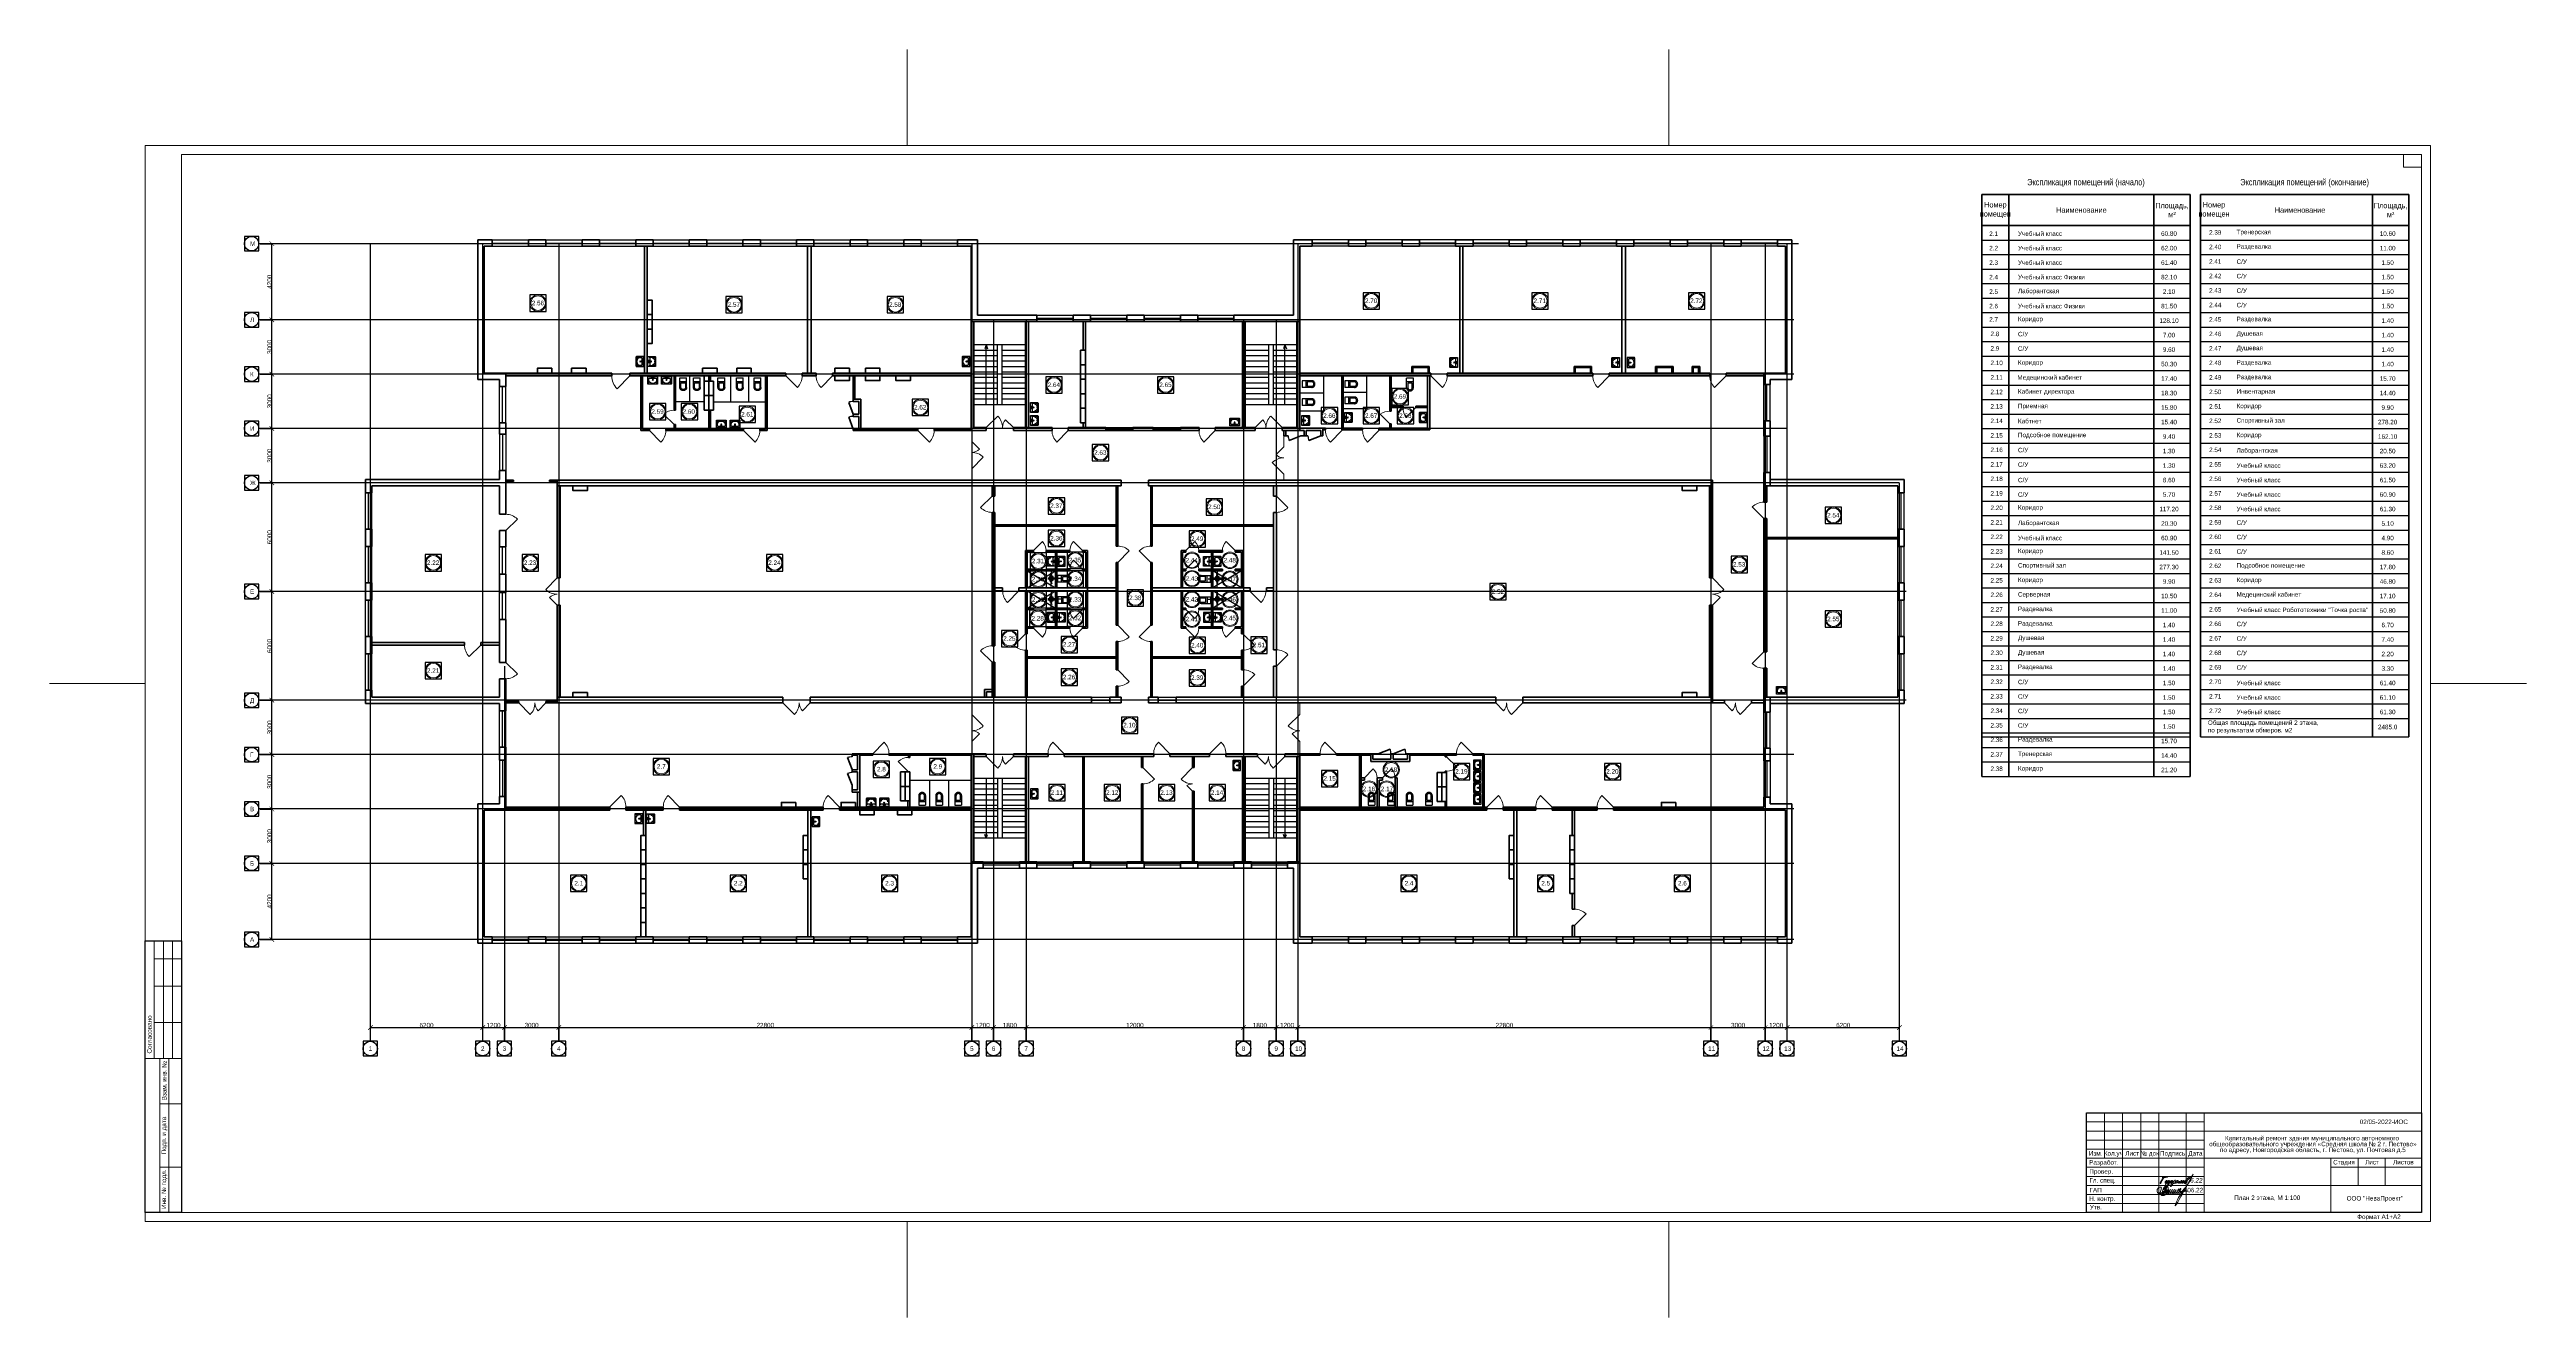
# Model space of a CAD drawing. Header units: metres. Extents: x -5 to 458, y -5 to 65.
# Drawn here: x 131.5 to 268.2, y -5.3 to 64.7 of the extents above; entities that cross this region are included whole.
import ezdxf
from ezdxf.enums import TextEntityAlignment as Align

# ---------------------------------------------------------------- set-up
doc = ezdxf.new("R2010")
doc.units = ezdxf.units.M
doc.linetypes.add('ACAD_ISO04W100', pattern=[30, 24, -3, 0, -3])
doc.linetypes.add('DGN Style 3', pattern=[499.525246, 356.803747, -142.721499])
for name, color, linetype, lineweight in [('Level 50', 7, 'Continuous', 0), ('Level 63', 7, 'Continuous', 0), ('Двери', 250, 'Continuous', 5), ('Стены', 7, 'Continuous', 50)]:
    doc.layers.add(name, color=color, linetype=linetype, lineweight=lineweight)
for name, color, linetype in [('SANTEH', 7, 'Continuous'), ('YOLO_STAMP', 1, 'Continuous'), ('YOLO_TABLE', 1, 'Continuous'), ('Окна', 127, 'Continuous'), ('Оси', 30, 'Continuous'), ('Осн надпись', 7, 'Continuous'), ('размеры оси', 163, 'Continuous'), ('Сантехника', 7, 'Continuous')]:
    doc.layers.add(name, color=color, linetype=linetype)
doc.styles.add('_ТАБЛИЧНЫЙ(1-100)', font='arial.ttf', dxfattribs={"width": 0.8, "height": 300})
doc.styles.add('_ТЕКСТОВЫЙ', font='arial.ttf', dxfattribs={"width": 0.8})
doc.styles.add('Arial', font='ariali.ttf')
doc.styles.add('GOST 2.304', font='cs_gost2304.shx')
doc.styles.get("Standard").update_dxf_attribs({"font": 'arial.ttf'})
doc.styles.add('Style-Arial', font='arial.ttf')
doc.dimstyles.new('100', dxfattribs={"dimtxt": 0.25, "dimasz": 0.25, "dimexe": 0.0125, "dimexo": 0.0625, "dimgap": 0.0065, "dimtad": 1, "dimlfac": 1000, "dimtxsty": 'Standard', "dimblk": 'ARCHTICK', "dimcen": 0.25, "dimadec": 0, "dimazin": 0, "dimtfac": 1, "dimtmove": 0, "dimatfit": 3, "dimldrblk": 'ARCHTICK', "dimfxl": 1, "dimarcsym": 0})

# ---------------------------------------------------------------- blocks, each defined once
blk = doc.blocks.new('Rac7')
at = {"color": 0}
for p, q in [((-39501, -24232), (-39501, -23830)), ((-38961, -24232), (-39501, -24232)), ((-39474, -23808), (-38988, -23808)), ((-39457, -23859), (-39457, -24115)), ((-39032, -23838), (-39430, -23838)), ((-39430, -24136), (-39253, -24136)), ((-39297, -24164), (-39253, -24164)), ((-39297, -24194), (-39297, -24164)), ((-39165, -24194), (-39297, -24194)), ((-39253, -24186), (-39253, -24094)), ((-39253, -24186), (-39209, -24186)), ((-39221, -23855), (-39241, -23855)), ((-39209, -24186), (-39209, -24094)), ((-39209, -24136), (-39032, -24136)), ((-39209, -24164), (-39165, -24164)), ((-39165, -24164), (-39165, -24194)), ((-39005, -24115), (-39005, -23859)), ((-39005, -23859), (-39005, -23859)), ((-38961, -23830), (-38961, -24232))]:
    blk.add_line(p, q, dxfattribs=at)
at = {"color": 0, "extrusion": (0, 0, -1)}
for centre, major_axis, start_param, end_param in [((-39474, -23830), (-27, 0), 0, 1.5707963), ((-39430, -23859), (-27, 0), 0, 1.5707963), ((-39430, -24115), (-27, 0), -1.5707963, 0), ((-39241, -24007), (-194, 0), 0, 1.5707963), ((-39231, -24104), (-25.3, 0), 0.5528156, 2.5887771), ((-39221, -24007), (-194, 0), 1.5707963, 3.1415927), ((-39032, -23859), (-27, 0), 1.5707963, 3.1415927), ((-39032, -24115), (-27, 0), -3.1415927, -1.5707963), ((-38988, -23830), (-27, 0), 1.5707963, 3.1415927)]:
    blk.add_ellipse(centre, major_axis=major_axis, ratio=0.7857143, start_param=start_param, end_param=end_param, dxfattribs=at)
blk.add_ellipse((-39231, -24048), major_axis=(-27.9, 0), ratio=0.7857143, dxfattribs=at)
blk = doc.blocks.new('WC With Cistern_103')
at = {"layer": 'SANTEH', "linetype": 'Continuous'}
for p, q in [((0, 170), (0, 700)), ((370, 700), (0, 700)), ((370, 500), (0, 500)), ((60, 425), (60, 170)), ((310, 425), (60, 425)), ((310, 170), (310, 425)), ((370, 170), (370, 700))]:
    blk.add_line(p, q, dxfattribs=at)
for points in [[(0, 170), (1, 151), (4, 133), (10, 115), (17, 97), (27, 81), (38, 66), (51, 52), (65, 40)], [(60, 170), (61, 158), (63, 146), (66, 135), (71, 124), (77, 114), (84, 104), (92, 96), (101, 88)], [(65, 40), (92, 23), (122, 10), (153, 3), (185, 0), (217, 3), (248, 10), (278, 23), (305, 40)], [(101, 88), (120, 76), (141, 67), (163, 62), (185, 60), (207, 62), (229, 67), (250, 76), (269, 88)], [(269, 88), (278, 96), (286, 104), (293, 114), (299, 124), (304, 135), (307, 146), (309, 158), (310, 170)], [(305, 40), (319, 52), (332, 66), (343, 81), (353, 97), (360, 115), (366, 133), (369, 151), (370, 170)]]:
    blk.add_lwpolyline(points, dxfattribs=at)
blk = doc.blocks.new('_ArchTick')
at = {"color": 0, "linetype": 'ByBlock', "const_width": 0.15}
blk.add_lwpolyline([(-0.5, -0.5), (0.5, 0.5)], dxfattribs=at)
blk = doc.blocks.new('*D132')
at = {"layer": 'Defpoints', "color": 0, "transparency": 16777216}
for p in [(149.17, 9.98), (155.37, 10.74), (155.37, 9.98)]:
    blk.add_point(p, dxfattribs=at)
at = {"layer": 'размеры оси', "color": 0, "lineweight": -2, "transparency": 16777216}
for p, q in [((149.17, 10.04), (149.17, 10.75)), ((149.17, 10.74), (155.37, 10.74)), ((155.37, 10.04), (155.37, 10.75))]:
    blk.add_line(p, q, dxfattribs=at)
at = {"layer": 'размеры оси', "color": 0, "lineweight": -2, "transparency": 16777216, "xscale": 0.25, "yscale": 0.25, "zscale": 0.25, "rotation": 180}
blk.add_blockref('_ArchTick', (149.17, 10.74), dxfattribs=at)
at = {"layer": 'размеры оси', "color": 0, "lineweight": -2, "transparency": 16777216, "xscale": 0.25, "yscale": 0.25, "zscale": 0.25}
blk.add_blockref('_ArchTick', (155.37, 10.74), dxfattribs=at)
at = {"layer": 'размеры оси', "color": 0, "transparency": 16777216, "insert": (152.27, 10.87), "char_height": 0.25, "attachment_point": 5}
blk.add_mtext('6200', dxfattribs=at)
blk = doc.blocks.new('*D133')
at = {"layer": 'Defpoints', "color": 0, "transparency": 16777216}
for p in [(155.37, 9.98), (156.57, 10.74), (156.57, 9.98)]:
    blk.add_point(p, dxfattribs=at)
at = {"layer": 'размеры оси', "color": 0, "lineweight": -2, "transparency": 16777216}
for p, q in [((155.37, 10.04), (155.37, 10.75)), ((155.37, 10.74), (156.57, 10.74)), ((156.57, 10.04), (156.57, 10.75))]:
    blk.add_line(p, q, dxfattribs=at)
at = {"layer": 'размеры оси', "color": 0, "lineweight": -2, "transparency": 16777216, "xscale": 0.25, "yscale": 0.25, "zscale": 0.25, "rotation": 180}
blk.add_blockref('_ArchTick', (155.37, 10.74), dxfattribs=at)
at = {"layer": 'размеры оси', "color": 0, "lineweight": -2, "transparency": 16777216, "xscale": 0.25, "yscale": 0.25, "zscale": 0.25}
blk.add_blockref('_ArchTick', (156.57, 10.74), dxfattribs=at)
at = {"layer": 'размеры оси', "color": 0, "transparency": 16777216, "insert": (155.97, 10.87), "char_height": 0.25, "attachment_point": 5}
blk.add_mtext('1200', dxfattribs=at)
blk = doc.blocks.new('*D134')
at = {"layer": 'Defpoints', "color": 0, "transparency": 16777216}
for p in [(156.57, 9.98), (159.57, 10.74), (159.57, 9.98)]:
    blk.add_point(p, dxfattribs=at)
at = {"layer": 'размеры оси', "color": 0, "lineweight": -2, "transparency": 16777216}
for p, q in [((156.57, 10.04), (156.57, 10.75)), ((156.57, 10.74), (159.57, 10.74)), ((159.57, 10.04), (159.57, 10.75))]:
    blk.add_line(p, q, dxfattribs=at)
at = {"layer": 'размеры оси', "color": 0, "lineweight": -2, "transparency": 16777216, "xscale": 0.25, "yscale": 0.25, "zscale": 0.25, "rotation": 180}
blk.add_blockref('_ArchTick', (156.57, 10.74), dxfattribs=at)
at = {"layer": 'размеры оси', "color": 0, "lineweight": -2, "transparency": 16777216, "xscale": 0.25, "yscale": 0.25, "zscale": 0.25}
blk.add_blockref('_ArchTick', (159.57, 10.74), dxfattribs=at)
at = {"layer": 'размеры оси', "color": 0, "transparency": 16777216, "insert": (158.07, 10.87), "char_height": 0.25, "attachment_point": 5}
blk.add_mtext('3000', dxfattribs=at)
blk = doc.blocks.new('*D135')
at = {"layer": 'Defpoints', "color": 0, "transparency": 16777216}
for p in [(159.57, 9.98), (182.37, 10.74), (182.37, 9.98)]:
    blk.add_point(p, dxfattribs=at)
at = {"layer": 'размеры оси', "color": 0, "lineweight": -2, "transparency": 16777216}
for p, q in [((159.57, 10.04), (159.57, 10.75)), ((159.57, 10.74), (182.37, 10.74)), ((182.37, 10.04), (182.37, 10.75))]:
    blk.add_line(p, q, dxfattribs=at)
at = {"layer": 'размеры оси', "color": 0, "lineweight": -2, "transparency": 16777216, "xscale": 0.25, "yscale": 0.25, "zscale": 0.25, "rotation": 180}
blk.add_blockref('_ArchTick', (159.57, 10.74), dxfattribs=at)
at = {"layer": 'размеры оси', "color": 0, "lineweight": -2, "transparency": 16777216, "xscale": 0.25, "yscale": 0.25, "zscale": 0.25}
blk.add_blockref('_ArchTick', (182.37, 10.74), dxfattribs=at)
at = {"layer": 'размеры оси', "color": 0, "transparency": 16777216, "insert": (170.97, 10.87), "char_height": 0.25, "attachment_point": 5}
blk.add_mtext('22800', dxfattribs=at)
blk = doc.blocks.new('*D136')
at = {"layer": 'Defpoints', "color": 0, "transparency": 16777216}
for p in [(182.37, 9.98), (183.57, 10.74), (183.57, 9.98)]:
    blk.add_point(p, dxfattribs=at)
at = {"layer": 'размеры оси', "color": 0, "lineweight": -2, "transparency": 16777216}
for p, q in [((182.37, 10.04), (182.37, 10.75)), ((182.37, 10.74), (183.57, 10.74)), ((183.57, 10.04), (183.57, 10.75))]:
    blk.add_line(p, q, dxfattribs=at)
at = {"layer": 'размеры оси', "color": 0, "lineweight": -2, "transparency": 16777216, "xscale": 0.25, "yscale": 0.25, "zscale": 0.25, "rotation": 180}
blk.add_blockref('_ArchTick', (182.37, 10.74), dxfattribs=at)
at = {"layer": 'размеры оси', "color": 0, "lineweight": -2, "transparency": 16777216, "xscale": 0.25, "yscale": 0.25, "zscale": 0.25}
blk.add_blockref('_ArchTick', (183.57, 10.74), dxfattribs=at)
at = {"layer": 'размеры оси', "color": 0, "transparency": 16777216, "insert": (182.97, 10.87), "char_height": 0.25, "attachment_point": 5}
blk.add_mtext('1200', dxfattribs=at)
blk = doc.blocks.new('*D137')
at = {"layer": 'Defpoints', "color": 0, "transparency": 16777216}
for p in [(183.57, 9.98), (185.37, 10.74), (185.37, 9.98)]:
    blk.add_point(p, dxfattribs=at)
at = {"layer": 'размеры оси', "color": 0, "lineweight": -2, "transparency": 16777216}
for p, q in [((183.57, 10.04), (183.57, 10.75)), ((183.57, 10.74), (185.37, 10.74)), ((185.37, 10.04), (185.37, 10.75))]:
    blk.add_line(p, q, dxfattribs=at)
at = {"layer": 'размеры оси', "color": 0, "lineweight": -2, "transparency": 16777216, "xscale": 0.25, "yscale": 0.25, "zscale": 0.25, "rotation": 180}
blk.add_blockref('_ArchTick', (183.57, 10.74), dxfattribs=at)
at = {"layer": 'размеры оси', "color": 0, "lineweight": -2, "transparency": 16777216, "xscale": 0.25, "yscale": 0.25, "zscale": 0.25}
blk.add_blockref('_ArchTick', (185.37, 10.74), dxfattribs=at)
at = {"layer": 'размеры оси', "color": 0, "transparency": 16777216, "insert": (184.47, 10.87), "char_height": 0.25, "attachment_point": 5}
blk.add_mtext('1800', dxfattribs=at)
blk = doc.blocks.new('*D138')
at = {"layer": 'Defpoints', "color": 0, "transparency": 16777216}
for p in [(185.37, 9.98), (197.37, 10.74), (197.37, 9.98)]:
    blk.add_point(p, dxfattribs=at)
at = {"layer": 'размеры оси', "color": 0, "lineweight": -2, "transparency": 16777216}
for p, q in [((185.37, 10.04), (185.37, 10.75)), ((185.37, 10.74), (197.37, 10.74)), ((197.37, 10.04), (197.37, 10.75))]:
    blk.add_line(p, q, dxfattribs=at)
at = {"layer": 'размеры оси', "color": 0, "lineweight": -2, "transparency": 16777216, "xscale": 0.25, "yscale": 0.25, "zscale": 0.25, "rotation": 180}
blk.add_blockref('_ArchTick', (185.37, 10.74), dxfattribs=at)
at = {"layer": 'размеры оси', "color": 0, "lineweight": -2, "transparency": 16777216, "xscale": 0.25, "yscale": 0.25, "zscale": 0.25}
blk.add_blockref('_ArchTick', (197.37, 10.74), dxfattribs=at)
at = {"layer": 'размеры оси', "color": 0, "transparency": 16777216, "insert": (191.37, 10.87), "char_height": 0.25, "attachment_point": 5}
blk.add_mtext('12000', dxfattribs=at)
blk = doc.blocks.new('*D139')
at = {"layer": 'Defpoints', "color": 0, "transparency": 16777216}
for p in [(197.37, 9.98), (199.17, 10.74), (199.17, 9.98)]:
    blk.add_point(p, dxfattribs=at)
at = {"layer": 'размеры оси', "color": 0, "lineweight": -2, "transparency": 16777216}
for p, q in [((197.37, 10.04), (197.37, 10.75)), ((197.37, 10.74), (199.17, 10.74)), ((199.17, 10.04), (199.17, 10.75))]:
    blk.add_line(p, q, dxfattribs=at)
at = {"layer": 'размеры оси', "color": 0, "lineweight": -2, "transparency": 16777216, "xscale": 0.25, "yscale": 0.25, "zscale": 0.25, "rotation": 180}
blk.add_blockref('_ArchTick', (197.37, 10.74), dxfattribs=at)
at = {"layer": 'размеры оси', "color": 0, "lineweight": -2, "transparency": 16777216, "xscale": 0.25, "yscale": 0.25, "zscale": 0.25}
blk.add_blockref('_ArchTick', (199.17, 10.74), dxfattribs=at)
at = {"layer": 'размеры оси', "color": 0, "transparency": 16777216, "insert": (198.27, 10.87), "char_height": 0.25, "attachment_point": 5}
blk.add_mtext('1800', dxfattribs=at)
blk = doc.blocks.new('*D140')
at = {"layer": 'Defpoints', "color": 0, "transparency": 16777216}
for p in [(199.17, 9.98), (200.37, 10.74), (200.37, 9.98)]:
    blk.add_point(p, dxfattribs=at)
at = {"layer": 'размеры оси', "color": 0, "lineweight": -2, "transparency": 16777216}
for p, q in [((199.17, 10.04), (199.17, 10.75)), ((199.17, 10.74), (200.37, 10.74)), ((200.37, 10.04), (200.37, 10.75))]:
    blk.add_line(p, q, dxfattribs=at)
at = {"layer": 'размеры оси', "color": 0, "lineweight": -2, "transparency": 16777216, "xscale": 0.25, "yscale": 0.25, "zscale": 0.25, "rotation": 180}
blk.add_blockref('_ArchTick', (199.17, 10.74), dxfattribs=at)
at = {"layer": 'размеры оси', "color": 0, "lineweight": -2, "transparency": 16777216, "xscale": 0.25, "yscale": 0.25, "zscale": 0.25}
blk.add_blockref('_ArchTick', (200.37, 10.74), dxfattribs=at)
at = {"layer": 'размеры оси', "color": 0, "transparency": 16777216, "insert": (199.77, 10.87), "char_height": 0.25, "attachment_point": 5}
blk.add_mtext('1200', dxfattribs=at)
blk = doc.blocks.new('*D141')
at = {"layer": 'Defpoints', "color": 0, "transparency": 16777216}
for p in [(200.37, 9.98), (223.17, 10.74), (223.17, 9.98)]:
    blk.add_point(p, dxfattribs=at)
at = {"layer": 'размеры оси', "color": 0, "lineweight": -2, "transparency": 16777216}
for p, q in [((200.37, 10.04), (200.37, 10.75)), ((200.37, 10.74), (223.17, 10.74)), ((223.17, 10.04), (223.17, 10.75))]:
    blk.add_line(p, q, dxfattribs=at)
at = {"layer": 'размеры оси', "color": 0, "lineweight": -2, "transparency": 16777216, "xscale": 0.25, "yscale": 0.25, "zscale": 0.25, "rotation": 180}
blk.add_blockref('_ArchTick', (200.37, 10.74), dxfattribs=at)
at = {"layer": 'размеры оси', "color": 0, "lineweight": -2, "transparency": 16777216, "xscale": 0.25, "yscale": 0.25, "zscale": 0.25}
blk.add_blockref('_ArchTick', (223.17, 10.74), dxfattribs=at)
at = {"layer": 'размеры оси', "color": 0, "transparency": 16777216, "insert": (211.77, 10.87), "char_height": 0.25, "attachment_point": 5}
blk.add_mtext('22800', dxfattribs=at)
blk = doc.blocks.new('*D142')
at = {"layer": 'Defpoints', "color": 0, "transparency": 16777216}
for p in [(223.17, 9.98), (226.17, 10.74), (226.17, 9.98)]:
    blk.add_point(p, dxfattribs=at)
at = {"layer": 'размеры оси', "color": 0, "lineweight": -2, "transparency": 16777216}
for p, q in [((223.17, 10.04), (223.17, 10.75)), ((223.17, 10.74), (226.17, 10.74)), ((226.17, 10.04), (226.17, 10.75))]:
    blk.add_line(p, q, dxfattribs=at)
at = {"layer": 'размеры оси', "color": 0, "lineweight": -2, "transparency": 16777216, "xscale": 0.25, "yscale": 0.25, "zscale": 0.25, "rotation": 180}
blk.add_blockref('_ArchTick', (223.17, 10.74), dxfattribs=at)
at = {"layer": 'размеры оси', "color": 0, "lineweight": -2, "transparency": 16777216, "xscale": 0.25, "yscale": 0.25, "zscale": 0.25}
blk.add_blockref('_ArchTick', (226.17, 10.74), dxfattribs=at)
at = {"layer": 'размеры оси', "color": 0, "transparency": 16777216, "insert": (224.67, 10.87), "char_height": 0.25, "attachment_point": 5}
blk.add_mtext('3000', dxfattribs=at)
blk = doc.blocks.new('*D143')
at = {"layer": 'Defpoints', "color": 0, "transparency": 16777216}
for p in [(226.17, 9.98), (227.37, 10.74), (227.37, 9.98)]:
    blk.add_point(p, dxfattribs=at)
at = {"layer": 'размеры оси', "color": 0, "lineweight": -2, "transparency": 16777216}
for p, q in [((226.17, 10.04), (226.17, 10.75)), ((226.17, 10.74), (227.37, 10.74)), ((227.37, 10.04), (227.37, 10.75))]:
    blk.add_line(p, q, dxfattribs=at)
at = {"layer": 'размеры оси', "color": 0, "lineweight": -2, "transparency": 16777216, "xscale": 0.25, "yscale": 0.25, "zscale": 0.25, "rotation": 180}
blk.add_blockref('_ArchTick', (226.17, 10.74), dxfattribs=at)
at = {"layer": 'размеры оси', "color": 0, "lineweight": -2, "transparency": 16777216, "xscale": 0.25, "yscale": 0.25, "zscale": 0.25}
blk.add_blockref('_ArchTick', (227.37, 10.74), dxfattribs=at)
at = {"layer": 'размеры оси', "color": 0, "transparency": 16777216, "insert": (226.77, 10.87), "char_height": 0.25, "attachment_point": 5}
blk.add_mtext('1200', dxfattribs=at)
blk = doc.blocks.new('*D144')
at = {"layer": 'Defpoints', "color": 0, "transparency": 16777216}
for p in [(227.37, 9.98), (233.57, 10.74), (233.57, 9.98)]:
    blk.add_point(p, dxfattribs=at)
at = {"layer": 'размеры оси', "color": 0, "lineweight": -2, "transparency": 16777216}
for p, q in [((227.37, 10.04), (227.37, 10.75)), ((227.37, 10.74), (233.57, 10.74)), ((233.57, 10.04), (233.57, 10.75))]:
    blk.add_line(p, q, dxfattribs=at)
at = {"layer": 'размеры оси', "color": 0, "lineweight": -2, "transparency": 16777216, "xscale": 0.25, "yscale": 0.25, "zscale": 0.25, "rotation": 180}
blk.add_blockref('_ArchTick', (227.37, 10.74), dxfattribs=at)
at = {"layer": 'размеры оси', "color": 0, "lineweight": -2, "transparency": 16777216, "xscale": 0.25, "yscale": 0.25, "zscale": 0.25}
blk.add_blockref('_ArchTick', (233.57, 10.74), dxfattribs=at)
at = {"layer": 'размеры оси', "color": 0, "transparency": 16777216, "insert": (230.47, 10.87), "char_height": 0.25, "attachment_point": 5}
blk.add_mtext('6200', dxfattribs=at)
blk = doc.blocks.new('*D145')
at = {"layer": 'Defpoints', "color": 0, "transparency": 16777216}
for p in [(143.02, 19.8), (143.73, 19.8), (143.02, 15.6)]:
    blk.add_point(p, dxfattribs=at)
at = {"layer": 'размеры оси', "color": 0, "lineweight": -2, "transparency": 16777216}
for p, q in [((143.08, 19.8), (143.75, 19.8)), ((143.73, 15.6), (143.73, 19.8)), ((143.08, 15.6), (143.75, 15.6))]:
    blk.add_line(p, q, dxfattribs=at)
at = {"layer": 'размеры оси', "color": 0, "lineweight": -2, "transparency": 16777216, "xscale": 0.25, "yscale": 0.25, "zscale": 0.25}
for p, rotation in [((143.73, 19.8), 90), ((143.73, 15.6), 270)]:
    blk.add_blockref('_ArchTick', p, dxfattribs=dict(at, rotation=rotation))
at = {"layer": 'размеры оси', "color": 0, "transparency": 16777216, "insert": (143.6, 17.7), "char_height": 0.25, "attachment_point": 5, "rotation": 90}
blk.add_mtext('4200', dxfattribs=at)
blk = doc.blocks.new('*D146')
at = {"layer": 'Defpoints', "color": 0, "transparency": 16777216}
for p in [(143.02, 22.8), (143.73, 22.8), (143.02, 19.8)]:
    blk.add_point(p, dxfattribs=at)
at = {"layer": 'размеры оси', "color": 0, "lineweight": -2, "transparency": 16777216}
for p, q in [((143.08, 22.8), (143.75, 22.8)), ((143.73, 19.8), (143.73, 22.8)), ((143.08, 19.8), (143.75, 19.8))]:
    blk.add_line(p, q, dxfattribs=at)
at = {"layer": 'размеры оси', "color": 0, "lineweight": -2, "transparency": 16777216, "xscale": 0.25, "yscale": 0.25, "zscale": 0.25}
for p, rotation in [((143.73, 22.8), 90), ((143.73, 19.8), 270)]:
    blk.add_blockref('_ArchTick', p, dxfattribs=dict(at, rotation=rotation))
at = {"layer": 'размеры оси', "color": 0, "transparency": 16777216, "insert": (143.6, 21.3), "char_height": 0.25, "attachment_point": 5, "rotation": 90}
blk.add_mtext('3000', dxfattribs=at)
blk = doc.blocks.new('*D147')
at = {"layer": 'Defpoints', "color": 0, "transparency": 16777216}
for p in [(143.02, 25.8), (143.73, 25.8), (143.02, 22.8)]:
    blk.add_point(p, dxfattribs=at)
at = {"layer": 'размеры оси', "color": 0, "lineweight": -2, "transparency": 16777216}
for p, q in [((143.08, 25.8), (143.75, 25.8)), ((143.73, 22.8), (143.73, 25.8)), ((143.08, 22.8), (143.75, 22.8))]:
    blk.add_line(p, q, dxfattribs=at)
at = {"layer": 'размеры оси', "color": 0, "lineweight": -2, "transparency": 16777216, "xscale": 0.25, "yscale": 0.25, "zscale": 0.25}
for p, rotation in [((143.73, 25.8), 90), ((143.73, 22.8), 270)]:
    blk.add_blockref('_ArchTick', p, dxfattribs=dict(at, rotation=rotation))
at = {"layer": 'размеры оси', "color": 0, "transparency": 16777216, "insert": (143.6, 24.3), "char_height": 0.25, "attachment_point": 5, "rotation": 90}
blk.add_mtext('3000', dxfattribs=at)
blk = doc.blocks.new('*D148')
at = {"layer": 'Defpoints', "color": 0, "transparency": 16777216}
for p in [(143.02, 28.8), (143.73, 28.8), (143.02, 25.8)]:
    blk.add_point(p, dxfattribs=at)
at = {"layer": 'размеры оси', "color": 0, "lineweight": -2, "transparency": 16777216}
for p, q in [((143.08, 28.8), (143.75, 28.8)), ((143.73, 25.8), (143.73, 28.8)), ((143.08, 25.8), (143.75, 25.8))]:
    blk.add_line(p, q, dxfattribs=at)
at = {"layer": 'размеры оси', "color": 0, "lineweight": -2, "transparency": 16777216, "xscale": 0.25, "yscale": 0.25, "zscale": 0.25}
for p, rotation in [((143.73, 28.8), 90), ((143.73, 25.8), 270)]:
    blk.add_blockref('_ArchTick', p, dxfattribs=dict(at, rotation=rotation))
at = {"layer": 'размеры оси', "color": 0, "transparency": 16777216, "insert": (143.6, 27.3), "char_height": 0.25, "attachment_point": 5, "rotation": 90}
blk.add_mtext('3000', dxfattribs=at)
blk = doc.blocks.new('*D149')
at = {"layer": 'Defpoints', "color": 0, "transparency": 16777216}
for p in [(143.02, 34.8), (143.73, 34.8), (143.02, 28.8)]:
    blk.add_point(p, dxfattribs=at)
at = {"layer": 'размеры оси', "color": 0, "lineweight": -2, "transparency": 16777216}
for p, q in [((143.08, 34.8), (143.75, 34.8)), ((143.73, 28.8), (143.73, 34.8)), ((143.08, 28.8), (143.75, 28.8))]:
    blk.add_line(p, q, dxfattribs=at)
at = {"layer": 'размеры оси', "color": 0, "lineweight": -2, "transparency": 16777216, "xscale": 0.25, "yscale": 0.25, "zscale": 0.25}
for p, rotation in [((143.73, 34.8), 90), ((143.73, 28.8), 270)]:
    blk.add_blockref('_ArchTick', p, dxfattribs=dict(at, rotation=rotation))
at = {"layer": 'размеры оси', "color": 0, "transparency": 16777216, "insert": (143.6, 31.8), "char_height": 0.25, "attachment_point": 5, "rotation": 90}
blk.add_mtext('6000', dxfattribs=at)
blk = doc.blocks.new('*D150')
at = {"layer": 'Defpoints', "color": 0, "transparency": 16777216}
for p in [(143.02, 40.8), (143.73, 40.8), (143.02, 34.8)]:
    blk.add_point(p, dxfattribs=at)
at = {"layer": 'размеры оси', "color": 0, "lineweight": -2, "transparency": 16777216}
for p, q in [((143.08, 40.8), (143.75, 40.8)), ((143.73, 34.8), (143.73, 40.8)), ((143.08, 34.8), (143.75, 34.8))]:
    blk.add_line(p, q, dxfattribs=at)
at = {"layer": 'размеры оси', "color": 0, "lineweight": -2, "transparency": 16777216, "xscale": 0.25, "yscale": 0.25, "zscale": 0.25}
for p, rotation in [((143.73, 40.8), 90), ((143.73, 34.8), 270)]:
    blk.add_blockref('_ArchTick', p, dxfattribs=dict(at, rotation=rotation))
at = {"layer": 'размеры оси', "color": 0, "transparency": 16777216, "insert": (143.6, 37.8), "char_height": 0.25, "attachment_point": 5, "rotation": 90}
blk.add_mtext('6000', dxfattribs=at)
blk = doc.blocks.new('*D151')
at = {"layer": 'Defpoints', "color": 0, "transparency": 16777216}
for p in [(143.02, 43.8), (143.73, 43.8), (143.02, 40.8)]:
    blk.add_point(p, dxfattribs=at)
at = {"layer": 'размеры оси', "color": 0, "lineweight": -2, "transparency": 16777216}
for p, q in [((143.08, 43.8), (143.75, 43.8)), ((143.73, 40.8), (143.73, 43.8)), ((143.08, 40.8), (143.75, 40.8))]:
    blk.add_line(p, q, dxfattribs=at)
at = {"layer": 'размеры оси', "color": 0, "lineweight": -2, "transparency": 16777216, "xscale": 0.25, "yscale": 0.25, "zscale": 0.25}
for p, rotation in [((143.73, 43.8), 90), ((143.73, 40.8), 270)]:
    blk.add_blockref('_ArchTick', p, dxfattribs=dict(at, rotation=rotation))
at = {"layer": 'размеры оси', "color": 0, "transparency": 16777216, "insert": (143.6, 42.3), "char_height": 0.25, "attachment_point": 5, "rotation": 90}
blk.add_mtext('3000', dxfattribs=at)
blk = doc.blocks.new('*D152')
at = {"layer": 'Defpoints', "color": 0, "transparency": 16777216}
for p in [(143.02, 46.8), (143.73, 46.8), (143.02, 43.8)]:
    blk.add_point(p, dxfattribs=at)
at = {"layer": 'размеры оси', "color": 0, "lineweight": -2, "transparency": 16777216}
for p, q in [((143.08, 46.8), (143.75, 46.8)), ((143.73, 43.8), (143.73, 46.8)), ((143.08, 43.8), (143.75, 43.8))]:
    blk.add_line(p, q, dxfattribs=at)
at = {"layer": 'размеры оси', "color": 0, "lineweight": -2, "transparency": 16777216, "xscale": 0.25, "yscale": 0.25, "zscale": 0.25}
for p, rotation in [((143.73, 46.8), 90), ((143.73, 43.8), 270)]:
    blk.add_blockref('_ArchTick', p, dxfattribs=dict(at, rotation=rotation))
at = {"layer": 'размеры оси', "color": 0, "transparency": 16777216, "insert": (143.6, 45.3), "char_height": 0.25, "attachment_point": 5, "rotation": 90}
blk.add_mtext('3000', dxfattribs=at)
blk = doc.blocks.new('*D153')
at = {"layer": 'Defpoints', "color": 0, "transparency": 16777216}
for p in [(143.02, 49.8), (143.73, 49.8), (143.02, 46.8)]:
    blk.add_point(p, dxfattribs=at)
at = {"layer": 'размеры оси', "color": 0, "lineweight": -2, "transparency": 16777216}
for p, q in [((143.08, 49.8), (143.75, 49.8)), ((143.73, 46.8), (143.73, 49.8)), ((143.08, 46.8), (143.75, 46.8))]:
    blk.add_line(p, q, dxfattribs=at)
at = {"layer": 'размеры оси', "color": 0, "lineweight": -2, "transparency": 16777216, "xscale": 0.25, "yscale": 0.25, "zscale": 0.25}
for p, rotation in [((143.73, 49.8), 90), ((143.73, 46.8), 270)]:
    blk.add_blockref('_ArchTick', p, dxfattribs=dict(at, rotation=rotation))
at = {"layer": 'размеры оси', "color": 0, "transparency": 16777216, "insert": (143.6, 48.3), "char_height": 0.25, "attachment_point": 5, "rotation": 90}
blk.add_mtext('3000', dxfattribs=at)
blk = doc.blocks.new('*D154')
at = {"layer": 'Defpoints', "color": 0, "transparency": 16777216}
for p in [(143.02, 54), (143.73, 54), (143.02, 49.8)]:
    blk.add_point(p, dxfattribs=at)
at = {"layer": 'размеры оси', "color": 0, "lineweight": -2, "transparency": 16777216}
for p, q in [((143.08, 54), (143.75, 54)), ((143.73, 49.8), (143.73, 54)), ((143.08, 49.8), (143.75, 49.8))]:
    blk.add_line(p, q, dxfattribs=at)
at = {"layer": 'размеры оси', "color": 0, "lineweight": -2, "transparency": 16777216, "xscale": 0.25, "yscale": 0.25, "zscale": 0.25}
for p, rotation in [((143.73, 54), 90), ((143.73, 49.8), 270)]:
    blk.add_blockref('_ArchTick', p, dxfattribs=dict(at, rotation=rotation))
at = {"layer": 'размеры оси', "color": 0, "transparency": 16777216, "insert": (143.6, 51.9), "char_height": 0.25, "attachment_point": 5, "rotation": 90}
blk.add_mtext('4200', dxfattribs=at)
blk = doc.blocks.new('*U49')
at = {"color": 7, "linetype": 'Continuous', "lineweight": 0}
for p, q in [((-21.03, 29.7), (-21.03, 34.99)), ((21.02, 29.7), (21.02, 34.99)), ((-63.08, 0), (-68.36, 0)), ((68.36, 0), (63.07, 0)), ((-21.03, -34.99), (-21.03, -29.7)), ((21.02, -34.99), (21.02, -29.7))]:
    blk.add_line(p, q, dxfattribs=at)
at = {"color": 7, "linetype": 'Continuous', "lineweight": 0, "flags": 128}
blk.add_lwpolyline([(63.07, 29.7), (63.07, -29.7), (-63.08, -29.7), (-63.08, 29.7), (63.07, 29.7)], close=True, dxfattribs=at)
at = {"layer": 'Level 50', "color": 7, "linetype": 'Continuous', "lineweight": 13}
for p, q in [((-61.08, 29.2), (-61.08, -29.2)), ((62.57, 29.2), (-61.08, 29.2)), ((61.57, 29.2), (61.57, 28.5)), ((62.57, 29.2), (62.57, -29.2)), ((61.57, 28.5), (62.57, 28.5)), ((62.57, -29.2), (-62.28, -29.2))]:
    blk.add_line(p, q, dxfattribs=at)
at = {"layer": 'Level 63', "color": 7, "linetype": 'Continuous', "lineweight": 13}
for p, q in [((-63.08, -14.2), (-61.08, -14.2)), ((-63.08, -14.2), (-63.08, -20.7)), ((-62.58, -14.2), (-62.58, -20.7)), ((-62.08, -14.2), (-62.08, -20.7)), ((-61.58, -14.2), (-61.58, -20.7)), ((-62.58, -15.2), (-61.08, -15.2)), ((-62.58, -16.7), (-61.08, -16.7)), ((-62.58, -18.7), (-61.08, -18.7)), ((-63.08, -20.7), (-61.08, -20.7)), ((-62.28, -20.7), (-61.08, -20.7)), ((-61.78, -29.2), (-61.78, -20.7)), ((-62.28, -23.2), (-61.08, -23.2)), ((44.07, -23.7), (62.57, -23.7)), ((44.07, -23.7), (44.07, -29.2)), ((45.07, -23.7), (45.07, -26.2)), ((46.07, -23.7), (46.07, -29.2)), ((47.07, -23.7), (47.07, -26.2)), ((48.07, -23.7), (48.07, -29.2)), ((49.57, -23.7), (49.57, -29.2)), ((50.57, -23.7), (50.57, -29.2)), ((44.07, -25.7), (50.57, -25.7)), ((50.57, -24.7), (62.57, -24.7)), ((-62.28, -26.7), (-61.08, -26.7)), ((44.07, -26.2), (50.57, -26.2)), ((50.57, -26.2), (62.57, -26.2)), ((57.57, -26.7), (62.57, -26.7)), ((50.57, -27.7), (62.57, -27.7))]:
    blk.add_line(p, q, dxfattribs=at)
at = {"layer": 'Level 63', "color": 7, "linetype": 'Continuous', "lineweight": 0}
for p, q in [((44.07, -24.2), (50.57, -24.2)), ((44.07, -24.7), (50.57, -24.7)), ((44.07, -25.2), (50.57, -25.2)), ((44.07, -26.7), (50.57, -26.7)), ((44.07, -27.2), (50.57, -27.2)), ((44.07, -27.7), (50.57, -27.7)), ((44.07, -28.2), (50.57, -28.2)), ((44.07, -28.7), (50.57, -28.7))]:
    blk.add_line(p, q, dxfattribs=at)
at = {"layer": 'Level 63', "color": 7, "linetype": 'Continuous', "lineweight": 13, "flags": 128}
for points in [[(-62.28, -29.2), (-62.28, -20.7)], [(57.57, -26.2), (57.57, -29.2)], [(59.07, -26.2), (59.07, -27.7)], [(60.57, -26.2), (60.57, -27.7)]]:
    blk.add_lwpolyline(points, dxfattribs=at)
at = {"layer": 'Level 63', "color": 7, "linetype": 'Continuous', "lineweight": 0, "style": 'Style-Arial'}
for s, p in [('Согласовано', (-62.85, -19.37)), ('Взам. инв. №', (-62.03, -21.92)), ('Подп. и дата', (-62.05, -24.95)), ('Инв. № подл.', (-62.05, -27.91))]:
    blk.add_text(s, height=0.25, rotation=90, dxfattribs=at).set_placement(p, align=Align.MIDDLE_CENTER)
for s, p in [('Изм.', (44.58, -25.93)), ('Кол.уч', (45.56, -25.93)), ('Лист', (46.6, -25.93)), ('№ док', (47.56, -25.93)), ('Подпись', (48.83, -25.93)), ('Дата', (50.09, -25.93)), ('Разработ.', (45.04, -26.43)), ('Провер.', (44.89, -26.93)), ('Гл. спец.', (44.96, -27.42)), ('Стадия', (58.29, -26.42)), ('Лист', (59.84, -26.42)), ('Листов', (61.57, -26.42)), ('Н. контр.', (44.95, -28.43)), ('ГАП', (44.58, -27.96)), ('ООО "НеваПроект"', (60, -28.41)), ('Утв.', (44.59, -28.9)), ('Формат А1+A2', (60.22, -29.43))]:
    blk.add_text(s, height=0.25, dxfattribs=at).set_placement(p, align=Align.MIDDLE_CENTER)
blk = doc.blocks.new('*U119')
at = {"linetype": 'Continuous', "lineweight": 0}
h = blk.add_hatch(color=5, dxfattribs=at)
edge = h.paths.add_edge_path()
edge.add_spline(control_points=[(-528, 199), (-508, 201), (-488, 203), (-468, 205), (-447, 207), (-426, 209), (-406, 210), (-386, 212), (-367, 212)], knot_values=[0, 0, 0, 0.25, 0.25, 0.5, 0.5, 0.75, 0.75, 1, 1, 1], degree=2, periodic=0)
edge.add_line((-367, 212), (-362, 212))
edge.add_spline(control_points=[(-362, 212), (-358, 212), (-358, 213), (-358, 217), (-361, 219), (-364, 222), (-369, 223), (-374, 225), (-380, 225), (-385, 225), (-390, 225)], knot_values=[0, 0, 0, 0.2, 0.2, 0.4, 0.4, 0.6, 0.6, 0.8, 0.8, 1, 1, 1], degree=2, periodic=0)
edge.add_line((-390, 225), (-400, 225))
edge.add_spline(control_points=[(-400, 225), (-433, 225), (-466, 222), (-498, 219), (-530, 215)], knot_values=[0, 0, 0, 0.5, 0.5, 1, 1, 1], degree=2, periodic=0)
edge.add_line((-530, 215), (-539, 216))
edge.add_line((-539, 216), (-545, 213))
edge.add_spline(control_points=[(-545, 213), (-551, 212), (-558, 211), (-566, 210), (-573, 208), (-581, 207), (-588, 206), (-596, 204), (-602, 202), (-606, 201), (-606, 197), (-606, 192), (-604, 191), (-602, 189), (-598, 189), (-588, 189), (-578, 191), (-568, 193), (-559, 194)], knot_values=[0, 0, 0, 0.1111111, 0.1111111, 0.2222222, 0.2222222, 0.3333333, 0.3333333, 0.4444444, 0.4444444, 0.5555556, 0.5555556, 0.6666667, 0.6666667, 0.7777778, 0.7777778, 0.8888889, 0.8888889, 1, 1, 1], degree=2, periodic=0)
edge.add_spline(control_points=[(-559, 194), (-564, 187), (-575, 171), (-585, 154), (-598, 134), (-611, 114), (-624, 93), (-637, 71), (-648, 54), (-660, 34), (-671, 14), (-682, -6), (-690, -23), (-699, -41), (-703, -54), (-708, -67), (-707, -72), (-707, -75), (-705, -79), (-703, -83), (-700, -87), (-697, -91), (-694, -93), (-691, -96), (-688, -96), (-685, -95), (-680, -86), (-676, -77), (-671, -66), (-666, -54), (-662, -44), (-658, -34), (-657, -32)], knot_values=[0, 0, 0, 0.0625, 0.0625, 0.125, 0.125, 0.1875, 0.1875, 0.25, 0.25, 0.3125, 0.3125, 0.375, 0.375, 0.4375, 0.4375, 0.5, 0.5, 0.5625, 0.5625, 0.625, 0.625, 0.6875, 0.6875, 0.75, 0.75, 0.8125, 0.8125, 0.875, 0.875, 0.9375, 0.9375, 1, 1, 1], degree=2, periodic=0)
edge.add_spline(control_points=[(-657, -32), (-657, -29), (-660, -30)], knot_values=[0, 0, 0, 1, 1, 1], degree=2, periodic=0)
edge.add_spline(control_points=[(-660, -30), (-661, -31), (-664, -34), (-666, -37), (-669, -41), (-672, -45), (-675, -49), (-677, -52), (-678, -53)], knot_values=[0, 0, 0, 0.25, 0.25, 0.5, 0.5, 0.75, 0.75, 1, 1, 1], degree=2, periodic=0)
edge.add_line((-678, -53), (-679, -53))
edge.add_spline(control_points=[(-679, -53), (-679, -52), (-675, -43), (-670, -34), (-662, -19), (-653, -4), (-640, 16), (-628, 36), (-612, 61)], knot_values=[0, 0, 0, 0.25, 0.25, 0.5, 0.5, 0.75, 0.75, 1, 1, 1], degree=2, periodic=0)
edge.add_spline(control_points=[(-612, 61), (-598, 83), (-584, 105), (-570, 126), (-556, 149), (-549, 161), (-540, 173), (-532, 186), (-528, 199)], knot_values=[0, 0, 0, 0.25, 0.25, 0.5, 0.5, 0.75, 0.75, 1, 1, 1], degree=2, periodic=0)
h = blk.add_hatch(color=5, dxfattribs=at)
edge = h.paths.add_edge_path()
edge.add_line((-354, -17), (-356, -17))
edge.add_spline(control_points=[(-356, -17), (-361, -18), (-365, -18)], knot_values=[0, 0, 0, 1, 1, 1], degree=2, periodic=0)
edge.add_spline(control_points=[(-365, -18), (-371, -23), (-377, -29), (-385, -36), (-394, -42), (-402, -48), (-411, -53), (-419, -58), (-427, -61), (-434, -64), (-441, -64), (-447, -64), (-451, -59), (-455, -55), (-455, -47), (-455, -40), (-452, -31), (-449, -23), (-445, -15)], knot_values=[0, 0, 0, 0.0475219, 0.0475219, 0.1665817, 0.1665817, 0.2856415, 0.2856415, 0.4047012, 0.4047012, 0.523761, 0.523761, 0.6428207, 0.6428207, 0.7618805, 0.7618805, 0.8809402, 0.8809402, 1, 1, 1], degree=2, periodic=0)
edge.add_spline(control_points=[(-445, -15), (-436, -12), (-422, -7), (-409, -1), (-397, 6), (-385, 13), (-376, 21), (-367, 29), (-367, 36), (-367, 42), (-372, 45), (-378, 48), (-381, 50), (-385, 53), (-389, 56), (-392, 60), (-398, 60), (-406, 60), (-419, 51), (-432, 42), (-444, 28), (-457, 13), (-466, -5), (-475, -23), (-475, -42), (-475, -58), (-466, -67), (-457, -75), (-443, -75), (-434, -75), (-425, -72), (-416, -68), (-406, -63), (-397, -57), (-387, -49), (-378, -42), (-368, -34), (-364, -30), (-361, -27)], knot_values=[0, 0, 0, 0.0548705, 0.0548705, 0.1097411, 0.1097411, 0.1646116, 0.1646116, 0.2194821, 0.2194821, 0.2743526, 0.2743526, 0.3292232, 0.3292232, 0.3840937, 0.3840937, 0.4389642, 0.4389642, 0.4938347, 0.4938347, 0.5487053, 0.5487053, 0.6035758, 0.6035758, 0.6584463, 0.6584463, 0.7133168, 0.7133168, 0.7681874, 0.7681874, 0.8230579, 0.8230579, 0.8779284, 0.8779284, 0.9327989, 0.9327989, 0.9876695, 0.9876695, 1, 1, 1], degree=2, periodic=0)
edge.add_spline(control_points=[(-361, -27), (-357, -22), (-354, -17)], knot_values=[0, 0, 0, 1, 1, 1], degree=2, periodic=0)
edge = h.paths.add_edge_path(flags=16)
edge.add_spline(control_points=[(-434, 3), (-429, 11), (-423, 18), (-417, 24), (-412, 29), (-406, 34), (-401, 37), (-395, 40), (-392, 40), (-386, 40), (-384, 38), (-382, 36), (-382, 34)], knot_values=[0, 0, 0, 0.1666667, 0.1666667, 0.3333333, 0.3333333, 0.5, 0.5, 0.6666667, 0.6666667, 0.8333333, 0.8333333, 1, 1, 1], degree=2, periodic=0)
edge.add_spline(control_points=[(-382, 34), (-382, 32), (-387, 27), (-393, 23), (-400, 18), (-408, 13), (-417, 9), (-427, 5), (-434, 3)], knot_values=[0, 0, 0, 0.25, 0.25, 0.5, 0.5, 0.75, 0.75, 1, 1, 1], degree=2, periodic=0)
h = blk.add_hatch(color=5, dxfattribs=at)
edge = h.paths.add_edge_path()
edge.add_spline(control_points=[(-221, -28), (-224, -31), (-230, -35), (-237, -40), (-245, -46), (-253, -51), (-260, -55), (-268, -58), (-273, -58), (-276, -58), (-277, -57), (-278, -55), (-278, -53)], knot_values=[0, 0, 0, 0.1543553, 0.1543553, 0.3234842, 0.3234842, 0.4926132, 0.4926132, 0.6617421, 0.6617421, 0.8308711, 0.8308711, 1, 1, 1], degree=2, periodic=0)
edge.add_spline(control_points=[(-278, -53), (-279, -48), (-275, -40), (-270, -32), (-265, -24), (-263, -21), (-259, -15), (-255, -9), (-251, -4), (-247, 1), (-243, 6), (-240, 10), (-239, 11)], knot_values=[0, 0, 0, 0.1666667, 0.1666667, 0.3333333, 0.3333333, 0.5, 0.5, 0.6666667, 0.6666667, 0.8333333, 0.8333333, 1, 1, 1], degree=2, periodic=0)
edge.add_spline(control_points=[(-239, 11), (-237, 14), (-237, 20), (-237, 27), (-237, 30), (-237, 33), (-241, 35), (-245, 38), (-249, 38), (-253, 38), (-256, 36), (-259, 34), (-262, 31), (-264, 28), (-265, 25), (-266, 22), (-266, 20)], knot_values=[0, 0, 0, 0.125, 0.125, 0.25, 0.25, 0.375, 0.375, 0.5, 0.5, 0.625, 0.625, 0.75, 0.75, 0.875, 0.875, 1, 1, 1], degree=2, periodic=0)
edge.add_spline(control_points=[(-266, 20), (-266, 15), (-269, 11), (-270, 10), (-274, 2), (-277, -2), (-279, -6)], knot_values=[0, 0, 0, 0.3333333, 0.3333333, 0.6666667, 0.6666667, 1, 1, 1], degree=2, periodic=0)
edge.add_spline(control_points=[(-279, -6), (-283, -5), (-289, -4), (-296, -3), (-303, -3), (-311, -3), (-318, -3)], knot_values=[0, 0, 0, 0.3333333, 0.3333333, 0.6666667, 0.6666667, 1, 1, 1], degree=2, periodic=0)
edge.add_line((-318, -3), (-323, -3))
edge.add_line((-323, -3), (-306, 24))
edge.add_spline(control_points=[(-306, 24), (-298, 37), (-293, 46), (-288, 54), (-288, 55)], knot_values=[0, 0, 0, 0.5, 0.5, 1, 1, 1], degree=2, periodic=0)
edge.add_spline(control_points=[(-288, 55), (-288, 57), (-291, 60), (-294, 63), (-297, 63), (-299, 63), (-306, 54), (-313, 45), (-322, 31), (-325, 27), (-328, 22)], knot_values=[0, 0, 0, 0.2315501, 0.2315501, 0.4631001, 0.4631001, 0.6946502, 0.6946502, 0.9262003, 0.9262003, 1, 1, 1], degree=2, periodic=0)
edge.add_line((-328, 22), (-328, 22))
edge.add_spline(control_points=[(-328, 22), (-324, 22), (-323, 19), (-322, 15), (-324, 12)], knot_values=[0, 0, 0, 0.5, 0.5, 1, 1, 1], degree=2, periodic=0)
edge.add_spline(control_points=[(-324, 12), (-329, 6), (-340, -6), (-348, -15), (-361, -27)], knot_values=[0, 0, 0, 0.5632916, 0.5632916, 1, 1, 1], degree=2, periodic=0)
edge.add_spline(control_points=[(-361, -27), (-361, -28), (-362, -29), (-371, -42), (-376, -52), (-382, -62), (-382, -64), (-382, -65), (-379, -67), (-377, -69), (-374, -71), (-372, -73), (-369, -74), (-367, -75), (-366, -75)], knot_values=[0, 0, 0, 0.0246414, 0.0246414, 0.1872012, 0.1872012, 0.349761, 0.349761, 0.5123207, 0.5123207, 0.6748805, 0.6748805, 0.8374402, 0.8374402, 1, 1, 1], degree=2, periodic=0)
edge.add_spline(control_points=[(-366, -75), (-364, -71), (-357, -60), (-350, -48), (-342, -34), (-336, -24), (-329, -13)], knot_values=[0, 0, 0, 0.3333333, 0.3333333, 0.6666667, 0.6666667, 1, 1, 1], degree=2, periodic=0)
edge.add_spline(control_points=[(-329, -13), (-326, -13), (-322, -13), (-314, -12), (-305, -12), (-296, -12), (-288, -13), (-286, -13), (-283, -14)], knot_values=[0, 0, 0, 0.25, 0.25, 0.5, 0.5, 0.75, 0.75, 1, 1, 1], degree=2, periodic=0)
edge.add_line((-283, -14), (-284, -15))
edge.add_spline(control_points=[(-284, -15), (-289, -25), (-292, -36), (-296, -47), (-295, -55), (-294, -64), (-289, -67), (-284, -70), (-278, -70), (-269, -70), (-260, -65), (-251, -60), (-245, -56), (-241, -54), (-237, -50), (-233, -47), (-228, -43), (-225, -40), (-223, -38)], knot_values=[0, 0, 0, 0.1137546, 0.1137546, 0.2275091, 0.2275091, 0.3412637, 0.3412637, 0.4550183, 0.4550183, 0.5687729, 0.5687729, 0.6825274, 0.6825274, 0.796282, 0.796282, 0.9100366, 0.9100366, 1, 1, 1], degree=2, periodic=0)
edge.add_spline(control_points=[(-223, -38), (-222, -33), (-221, -28)], knot_values=[0, 0, 0, 1, 1, 1], degree=2, periodic=0)
h = blk.add_hatch(color=5, dxfattribs=at)
edge = h.paths.add_edge_path()
edge.add_spline(control_points=[(-328, 22), (-330, 19), (-333, 15)], knot_values=[0, 0, 0, 1, 1, 1], degree=2, periodic=0)
edge.add_spline(control_points=[(-333, 15), (-338, 9), (-342, 2), (-344, -1), (-347, -5)], knot_values=[0, 0, 0, 0.2997216, 0.2997216, 1, 1, 1], degree=2, periodic=0)
edge.add_spline(control_points=[(-347, -5), (-350, -5), (-353, -6)], knot_values=[0, 0, 0, 1, 1, 1], degree=2, periodic=0)
edge.add_spline(control_points=[(-353, -6), (-359, -12), (-365, -18)], knot_values=[0, 0, 0, 1, 1, 1], degree=2, periodic=0)
edge.add_spline(control_points=[(-365, -18), (-361, -18), (-356, -17)], knot_values=[0, 0, 0, 1, 1, 1], degree=2, periodic=0)
edge.add_line((-356, -17), (-354, -17))
edge.add_spline(control_points=[(-354, -17), (-357, -22), (-361, -27)], knot_values=[0, 0, 0, 1, 1, 1], degree=2, periodic=0)
edge.add_spline(control_points=[(-361, -27), (-348, -15), (-340, -6)], knot_values=[0, 0, 0, 1, 1, 1], degree=2, periodic=0)
edge.add_line((-340, -6), (-340, -6))
edge.add_spline(control_points=[(-340, -6), (-329, 6), (-324, 12)], knot_values=[0, 0, 0, 1, 1, 1], degree=2, periodic=0)
edge.add_spline(control_points=[(-324, 12), (-322, 15), (-323, 19), (-324, 22), (-328, 22)], knot_values=[0, 0, 0, 0.5, 0.5, 1, 1, 1], degree=2, periodic=0)
h = blk.add_hatch(color=5, dxfattribs=at)
edge = h.paths.add_edge_path()
edge.add_spline(control_points=[(-333, 15), (-339, 8), (-348, -1), (-350, -3), (-353, -6)], knot_values=[0, 0, 0, 0.7876247, 0.7876247, 1, 1, 1], degree=2, periodic=0)
edge.add_spline(control_points=[(-353, -6), (-350, -5), (-347, -5)], knot_values=[0, 0, 0, 1, 1, 1], degree=2, periodic=0)
edge.add_spline(control_points=[(-347, -5), (-344, -1), (-342, 2)], knot_values=[0, 0, 0, 1, 1, 1], degree=2, periodic=0)
edge.add_line((-342, 2), (-342, 2))
edge.add_spline(control_points=[(-342, 2), (-338, 9), (-333, 15)], knot_values=[0, 0, 0, 1, 1, 1], degree=2, periodic=0)
h = blk.add_hatch(color=5, dxfattribs=at)
edge = h.paths.add_edge_path()
edge.add_spline(control_points=[(-71, 13), (-70, 16), (-70, 19), (-71, 22), (-75, 22)], knot_values=[0, 0, 0, 0.4809169, 0.4809169, 1, 1, 1], degree=2, periodic=0)
edge.add_spline(control_points=[(-75, 22), (-82, 13), (-95, -1), (-108, -15), (-124, -29), (-132, -36), (-141, -42), (-149, -48), (-158, -53), (-166, -58), (-174, -61), (-182, -64), (-188, -64), (-194, -64), (-198, -59), (-202, -55), (-202, -47), (-202, -40), (-199, -31), (-196, -23), (-192, -15)], knot_values=[0, 0, 0, 0.1, 0.1, 0.2, 0.2, 0.3, 0.3, 0.4, 0.4, 0.5, 0.5, 0.6, 0.6, 0.7, 0.7, 0.8, 0.8, 0.9, 0.9, 1, 1, 1], degree=2, periodic=0)
edge.add_spline(control_points=[(-192, -15), (-183, -12), (-169, -7), (-156, -1), (-144, 6), (-132, 13), (-123, 21), (-114, 29), (-114, 36), (-114, 42), (-120, 45), (-125, 48), (-128, 50), (-132, 53), (-136, 56), (-139, 60), (-145, 60), (-153, 60), (-166, 51), (-179, 42), (-192, 28), (-204, 13), (-213, -5), (-219, -16), (-221, -27)], knot_values=[0, 0, 0, 0.0861559, 0.0861559, 0.1723118, 0.1723118, 0.2584677, 0.2584677, 0.3446236, 0.3446236, 0.4307795, 0.4307795, 0.5169353, 0.5169353, 0.6030912, 0.6030912, 0.6892471, 0.6892471, 0.775403, 0.775403, 0.8615589, 0.8615589, 0.9477148, 0.9477148, 1, 1, 1], degree=2, periodic=0)
edge.add_line((-221, -27), (-221, -27))
edge.add_spline(control_points=[(-221, -27), (-218, -27), (-217, -32)], knot_values=[0, 0, 0, 1, 1, 1], degree=2, periodic=0)
edge.add_line((-217, -32), (-221, -36))
edge.add_spline(control_points=[(-221, -36), (-222, -37), (-223, -38)], knot_values=[0, 0, 0, 1, 1, 1], degree=2, periodic=0)
edge.add_spline(control_points=[(-223, -38), (-223, -40), (-223, -42), (-223, -58), (-213, -67), (-204, -75), (-190, -75), (-182, -75), (-172, -72), (-163, -68), (-153, -63), (-144, -57), (-134, -49), (-129, -45), (-123, -40)], knot_values=[0, 0, 0, 0.0182129, 0.0182129, 0.193372, 0.193372, 0.3685311, 0.3685311, 0.5436903, 0.5436903, 0.7188494, 0.7188494, 0.8940085, 0.8940085, 1, 1, 1], degree=2, periodic=0)
edge.add_spline(control_points=[(-123, -40), (-120, -36), (-117, -32), (-97, -9), (-77, 8), (-74, 10), (-71, 13)], knot_values=[0, 0, 0, 0.1268961, 0.1268961, 0.8982596, 0.8982596, 1, 1, 1], degree=2, periodic=0)
edge = h.paths.add_edge_path(flags=16)
edge.add_spline(control_points=[(-181, 3), (-176, 11), (-170, 18), (-165, 24), (-159, 29), (-153, 34), (-148, 37), (-143, 40), (-139, 40), (-133, 40), (-131, 38), (-129, 36), (-129, 34)], knot_values=[0, 0, 0, 0.1666667, 0.1666667, 0.3333333, 0.3333333, 0.5, 0.5, 0.6666667, 0.6666667, 0.8333333, 0.8333333, 1, 1, 1], degree=2, periodic=0)
edge.add_spline(control_points=[(-129, 34), (-129, 32), (-134, 27), (-140, 23), (-148, 18), (-155, 13), (-165, 9), (-174, 5), (-181, 3)], knot_values=[0, 0, 0, 0.25, 0.25, 0.5, 0.5, 0.75, 0.75, 1, 1, 1], degree=2, periodic=0)
h = blk.add_hatch(color=5, dxfattribs=at)
edge = h.paths.add_edge_path()
edge.add_line((-187, -200), (-169, -200))
edge.add_spline(control_points=[(-169, -200), (-165, -194), (-159, -186), (-143, -163), (-125, -136), (-107, -108), (-91, -84)], knot_values=[0, 0, 0, 0.1413735, 0.1413735, 0.5706867, 0.5706867, 1, 1, 1], degree=2, periodic=0)
edge.add_spline(control_points=[(-91, -84), (-86, -85), (-80, -85)], knot_values=[0, 0, 0, 1, 1, 1], degree=2, periodic=0)
edge.add_line((-80, -85), (-69, -85))
edge.add_spline(control_points=[(-69, -85), (-57, -85), (-43, -80), (-28, -75), (-16, -69), (-4, -63), (5, -57), (14, -51), (16, -50)], knot_values=[0, 0, 0, 0.25, 0.25, 0.5, 0.5, 0.75, 0.75, 1, 1, 1], degree=2, periodic=0)
edge.add_spline(control_points=[(16, -50), (19, -47), (19, -45), (19, -42), (17, -42), (16, -42), (14, -44)], knot_values=[0, 0, 0, 0.3333333, 0.3333333, 0.6666667, 0.6666667, 1, 1, 1], degree=2, periodic=0)
edge.add_spline(control_points=[(14, -44), (12, -45), (9, -46), (5, -48), (1, -49), (-3, -51), (-7, -52), (-10, -54), (-12, -55)], knot_values=[0, 0, 0, 0.25, 0.25, 0.5, 0.5, 0.75, 0.75, 1, 1, 1], degree=2, periodic=0)
edge.add_line((-12, -55), (-13, -52))
edge.add_spline(control_points=[(-13, -52), (-11, -51), (-5, -45), (1, -38), (6, -29), (12, -20), (17, -10), (21, 0), (21, 8)], knot_values=[0, 0, 0, 0.25, 0.25, 0.5, 0.5, 0.75, 0.75, 1, 1, 1], degree=2, periodic=0)
edge.add_spline(control_points=[(21, 8), (21, 40), (-12, 40), (-13, 40), (-13, 39), (-14, 39), (-14, 39)], knot_values=[0, 0, 0, 0.3333333, 0.3333333, 0.6666667, 0.6666667, 1, 1, 1], degree=2, periodic=0)
edge.add_spline(control_points=[(-14, 39), (-4, 57), (2, 68), (8, 79), (8, 82), (8, 84), (5, 84), (1, 84), (-2, 81), (-6, 77), (-9, 73), (-11, 71), (-19, 60), (-26, 49), (-37, 34)], knot_values=[0, 0, 0, 0.1428571, 0.1428571, 0.2857143, 0.2857143, 0.4285714, 0.4285714, 0.5714286, 0.5714286, 0.7142857, 0.7142857, 0.8571429, 0.8571429, 1, 1, 1], degree=2, periodic=0)
edge.add_spline(control_points=[(-37, 34), (-54, 27), (-71, 13)], knot_values=[0, 0, 0, 1, 1, 1], degree=2, periodic=0)
edge.add_line((-71, 13), (-71, 12))
edge.add_spline(control_points=[(-71, 12), (-76, 6), (-87, -6), (-98, -18), (-116, -34), (-119, -37), (-123, -40)], knot_values=[0, 0, 0, 0.4175566, 0.4175566, 0.8351133, 0.8351133, 1, 1, 1], degree=2, periodic=0)
edge.add_spline(control_points=[(-123, -40), (-139, -59), (-154, -81), (-171, -108), (-184, -133), (-198, -158), (-205, -180), (-209, -191), (-211, -200)], knot_values=[0, 0, 0, 0.2516663, 0.2516663, 0.5528858, 0.5528858, 0.8541053, 0.8541053, 1, 1, 1], degree=2, periodic=0)
edge.add_line((-211, -200), (-202, -200))
edge.add_spline(control_points=[(-202, -200), (-200, -193), (-196, -182), (-190, -164), (-178, -142), (-166, -119), (-150, -95), (-135, -70), (-117, -48), (-100, -26), (-81, -7), (-63, 11), (-46, 21)], knot_values=[0, 0, 0, 0.1000073, 0.1000073, 0.2800059, 0.2800059, 0.4600044, 0.4600044, 0.6400029, 0.6400029, 0.8200015, 0.8200015, 1, 1, 1], degree=2, periodic=0)
edge.add_spline(control_points=[(-46, 21), (-59, 1), (-75, -23), (-90, -47), (-105, -70), (-115, -86), (-126, -104), (-137, -121), (-147, -138), (-158, -154), (-167, -169), (-177, -184), (-184, -195), (-186, -198), (-187, -200)], knot_values=[0, 0, 0, 0.1605427, 0.1605427, 0.3210853, 0.3210853, 0.481628, 0.481628, 0.6421706, 0.6421706, 0.8027133, 0.8027133, 0.9632559, 0.9632559, 1, 1, 1], degree=2, periodic=0)
edge = h.paths.add_edge_path(flags=16)
edge.add_spline(control_points=[(-83, -72), (-82, -70), (-81, -68), (-80, -67), (-79, -65), (-63, -40), (-47, -15), (-32, 10), (-19, 31)], knot_values=[0, 0, 0, 0.25, 0.25, 0.5, 0.5, 0.75, 0.75, 1, 1, 1], degree=2, periodic=0)
edge.add_spline(control_points=[(-19, 31), (-18, 31), (-14, 31), (-6, 31), (0, 26), (6, 21), (6, 11)], knot_values=[0, 0, 0, 0.3333333, 0.3333333, 0.6666667, 0.6666667, 1, 1, 1], degree=2, periodic=0)
edge.add_spline(control_points=[(6, 11), (6, -2), (0, -14), (-5, -26), (-13, -36), (-20, -45), (-27, -52), (-35, -58), (-39, -60), (-41, -62), (-47, -64), (-53, -65), (-59, -67), (-65, -69), (-72, -70), (-78, -71), (-83, -72)], knot_values=[0, 0, 0, 0.125, 0.125, 0.25, 0.25, 0.375, 0.375, 0.5, 0.5, 0.625, 0.625, 0.75, 0.75, 0.875, 0.875, 1, 1, 1], degree=2, periodic=0)
h = blk.add_hatch(color=5, dxfattribs=at)
edge = h.paths.add_edge_path()
edge.add_spline(control_points=[(210, 20), (209, 18), (205, 14), (202, 10), (196, 5), (191, -1), (185, -7), (179, -13), (173, -19), (162, -29), (152, -37), (142, -45), (138, -45), (135, -45), (134, -43), (133, -40), (133, -37), (133, -33), (134, -28), (136, -23), (138, -18), (140, -12), (141, -7), (143, -2), (143, 1), (143, 7), (140, 9), (137, 12), (132, 12), (130, 12), (126, 10)], knot_values=[0, 0, 0, 0.0666667, 0.0666667, 0.1333333, 0.1333333, 0.2, 0.2, 0.2666667, 0.2666667, 0.3333333, 0.3333333, 0.4, 0.4, 0.4666667, 0.4666667, 0.5333333, 0.5333333, 0.6, 0.6, 0.6666667, 0.6666667, 0.7333333, 0.7333333, 0.8, 0.8, 0.8666667, 0.8666667, 0.9333333, 0.9333333, 1, 1, 1], degree=2, periodic=0)
edge.add_spline(control_points=[(126, 10), (129, 14), (132, 19), (134, 24), (136, 29), (139, 34), (140, 38), (141, 42), (141, 45), (141, 54), (136, 58), (131, 63), (123, 63), (113, 63), (102, 56), (91, 50), (80, 39), (69, 28), (59, 15), (49, 2), (41, -12), (33, -26), (28, -39), (24, -52), (24, -62), (24, -68), (26, -73), (29, -78), (33, -78), (36, -78), (42, -74), (48, -69), (55, -64), (62, -58), (69, -51), (77, -45), (82, -40), (87, -35), (93, -30), (99, -24), (105, -20), (110, -15), (114, -12), (118, -9), (118, -9), (119, -9), (119, -10), (120, -11), (120, -12)], knot_values=[0, 0, 0, 0.0416667, 0.0416667, 0.0833333, 0.0833333, 0.125, 0.125, 0.1666667, 0.1666667, 0.2083333, 0.2083333, 0.25, 0.25, 0.2916667, 0.2916667, 0.3333333, 0.3333333, 0.375, 0.375, 0.4166667, 0.4166667, 0.4583333, 0.4583333, 0.5, 0.5, 0.5416667, 0.5416667, 0.5833333, 0.5833333, 0.625, 0.625, 0.6666667, 0.6666667, 0.7083333, 0.7083333, 0.75, 0.75, 0.7916667, 0.7916667, 0.8333333, 0.8333333, 0.875, 0.875, 0.9166667, 0.9166667, 0.9583333, 0.9583333, 1, 1, 1], degree=2, periodic=0)
edge.add_spline(control_points=[(120, -12), (119, -13), (117, -21), (116, -28), (116, -34), (116, -44), (119, -51), (122, -58), (130, -58), (134, -58), (141, -55), (147, -52), (153, -47), (159, -42), (165, -37), (171, -32), (175, -28), (179, -24), (185, -18), (191, -12), (197, -6), (203, 0), (207, 5), (211, 10), (212, 11)], knot_values=[0, 0, 0, 0.0833333, 0.0833333, 0.1666667, 0.1666667, 0.25, 0.25, 0.3333333, 0.3333333, 0.4166667, 0.4166667, 0.5, 0.5, 0.5833333, 0.5833333, 0.6666667, 0.6666667, 0.75, 0.75, 0.8333333, 0.8333333, 0.9166667, 0.9166667, 1, 1, 1], degree=2, periodic=0)
edge.add_spline(control_points=[(212, 11), (214, 16), (213, 18), (211, 20), (210, 20)], knot_values=[0, 0, 0, 0.5, 0.5, 1, 1, 1], degree=2, periodic=0)
edge = h.paths.add_edge_path(flags=16)
edge.add_spline(control_points=[(114, 11), (112, 9), (110, 8), (109, 6), (109, 5), (109, 5), (111, 3), (113, 2), (116, 1)], knot_values=[0, 0, 0, 0.25, 0.25, 0.5, 0.5, 0.75, 0.75, 1, 1, 1], degree=2, periodic=0)
edge.add_spline(control_points=[(116, 1), (110, -4), (103, -10), (96, -17), (89, -23), (82, -29), (74, -36), (65, -44), (58, -50), (50, -56), (44, -60), (38, -64), (37, -64), (36, -64), (36, -60), (36, -54), (42, -42), (49, -30), (60, -15), (69, -3), (79, 8), (90, 20), (100, 29), (110, 38), (118, 43), (126, 49), (130, 49), (133, 49), (133, 45)], knot_values=[0, 0, 0, 0.0714286, 0.0714286, 0.1428571, 0.1428571, 0.2142857, 0.2142857, 0.2857143, 0.2857143, 0.3571429, 0.3571429, 0.4285714, 0.4285714, 0.5, 0.5, 0.5714286, 0.5714286, 0.6428571, 0.6428571, 0.7142857, 0.7142857, 0.7857143, 0.7857143, 0.8571429, 0.8571429, 0.9285714, 0.9285714, 1, 1, 1], degree=2, periodic=0)
edge.add_spline(control_points=[(133, 45), (133, 44), (130, 38), (128, 33), (124, 27), (121, 22), (118, 17), (114, 12), (114, 11)], knot_values=[0, 0, 0, 0.25, 0.25, 0.5, 0.5, 0.75, 0.75, 1, 1, 1], degree=2, periodic=0)
h = blk.add_hatch(color=5, dxfattribs=at)
edge = h.paths.add_edge_path()
edge.add_line((190, -45), (190, -43))
edge.add_spline(control_points=[(190, -43), (188, -39), (185, -38), (183, -37), (180, -37), (172, -38), (168, -44), (164, -50), (165, -57), (165, -63), (170, -69), (175, -74), (185, -74), (197, -74), (208, -67), (218, -61), (227, -52), (236, -43), (244, -33), (251, -22), (258, -12), (265, -2), (270, 6), (275, 14), (279, 18)], knot_values=[0, 0, 0, 0.0833333, 0.0833333, 0.1666667, 0.1666667, 0.25, 0.25, 0.3333333, 0.3333333, 0.4166667, 0.4166667, 0.5, 0.5, 0.5833333, 0.5833333, 0.6666667, 0.6666667, 0.75, 0.75, 0.8333333, 0.8333333, 0.9166667, 0.9166667, 1, 1, 1], degree=2, periodic=0)
edge.add_spline(control_points=[(279, 18), (278, 16), (273, 8), (268, -1), (262, -13), (257, -24), (253, -37), (249, -50), (250, -61)], knot_values=[0, 0, 0, 0.25, 0.25, 0.5, 0.5, 0.75, 0.75, 1, 1, 1], degree=2, periodic=0)
edge.add_spline(control_points=[(250, -61), (249, -71), (253, -73), (257, -76), (264, -74), (272, -72), (281, -65), (290, -59), (298, -51), (306, -43), (314, -35), (321, -27), (327, -21)], knot_values=[0, 0, 0, 0.1666667, 0.1666667, 0.3333333, 0.3333333, 0.5, 0.5, 0.6666667, 0.6666667, 0.8333333, 0.8333333, 1, 1, 1], degree=2, periodic=0)
edge.add_spline(control_points=[(327, -21), (328, -17), (326, -17), (325, -16), (323, -16)], knot_values=[0, 0, 0, 0.5, 0.5, 1, 1, 1], degree=2, periodic=0)
edge.add_spline(control_points=[(323, -16), (321, -19), (314, -26), (307, -33), (299, -40), (291, -47), (283, -53), (276, -59), (271, -60)], knot_values=[0, 0, 0, 0.25, 0.25, 0.5, 0.5, 0.75, 0.75, 1, 1, 1], degree=2, periodic=0)
edge.add_spline(control_points=[(271, -60), (266, -59), (267, -55)], knot_values=[0, 0, 0, 1, 1, 1], degree=2, periodic=0)
edge.add_spline(control_points=[(267, -55), (268, -41), (276, -26), (284, -12), (294, 1), (304, 14), (312, 25), (321, 36), (323, 44), (325, 50), (323, 52), (321, 53), (317, 54), (312, 54), (307, 54), (303, 55), (299, 53), (294, 51), (289, 46), (284, 41), (277, 31)], knot_values=[0, 0, 0, 0.1, 0.1, 0.2, 0.2, 0.3, 0.3, 0.4, 0.4, 0.5, 0.5, 0.6, 0.6, 0.7, 0.7, 0.8, 0.8, 0.9, 0.9, 1, 1, 1], degree=2, periodic=0)
edge.add_spline(control_points=[(277, 31), (268, 16), (258, -1), (247, -17), (237, -31), (227, -45), (218, -53), (208, -62), (198, -62), (193, -62), (190, -59), (188, -56), (190, -45)], knot_values=[0, 0, 0, 0.1666667, 0.1666667, 0.3333333, 0.3333333, 0.5, 0.5, 0.6666667, 0.6666667, 0.8333333, 0.8333333, 1, 1, 1], degree=2, periodic=0)
h = blk.add_hatch(color=5, dxfattribs=at)
edge = h.paths.add_edge_path()
edge.add_line((448, 19), (448, 21))
edge.add_spline(control_points=[(448, 21), (448, 34), (442, 40), (436, 46), (429, 46), (424, 46), (417, 44), (411, 42), (408, 42), (407, 42), (406, 44), (405, 45), (404, 47), (403, 49), (401, 50), (400, 52), (398, 52), (393, 52), (385, 47), (377, 42), (369, 34), (361, 26), (353, 16), (344, 6), (338, -4), (331, -14), (327, -24), (323, -34), (323, -42), (323, -55), (332, -62), (340, -68), (353, -68), (365, -68), (378, -61), (391, -53), (404, -43), (416, -32), (426, -19), (436, -7), (442, 3)], knot_values=[0, 0, 0, 0.05, 0.05, 0.1, 0.1, 0.15, 0.15, 0.2, 0.2, 0.25, 0.25, 0.3, 0.3, 0.35, 0.35, 0.4, 0.4, 0.45, 0.45, 0.5, 0.5, 0.55, 0.55, 0.6, 0.6, 0.65, 0.65, 0.7, 0.7, 0.75, 0.75, 0.8, 0.8, 0.85, 0.85, 0.9, 0.9, 0.95, 0.95, 1, 1, 1], degree=2, periodic=0)
edge.add_spline(control_points=[(442, 3), (444, 4), (447, 4), (449, 5), (450, 5), (455, 5), (452, 9)], knot_values=[0, 0, 0, 0.3333333, 0.3333333, 0.6666667, 0.6666667, 1, 1, 1], degree=2, periodic=0)
edge.add_spline(control_points=[(452, 9), (451, 9), (450, 12), (449, 15), (448, 19)], knot_values=[0, 0, 0, 0.5, 0.5, 1, 1, 1], degree=2, periodic=0)
edge = h.paths.add_edge_path(flags=16)
edge.add_spline(control_points=[(430, 9), (430, 5), (426, -1), (422, -7), (415, -14), (408, -22), (399, -30), (391, -38), (382, -44), (374, -51), (366, -55), (358, -59), (353, -59), (341, -59), (341, -48), (341, -42), (346, -33), (350, -24), (357, -15), (364, -6), (373, 3), (382, 12), (392, 19), (402, 26), (412, 31), (422, 35), (430, 35), (434, 35), (434, 33)], knot_values=[0, 0, 0, 0.0714286, 0.0714286, 0.1428571, 0.1428571, 0.2142857, 0.2142857, 0.2857143, 0.2857143, 0.3571429, 0.3571429, 0.4285714, 0.4285714, 0.5, 0.5, 0.5714286, 0.5714286, 0.6428571, 0.6428571, 0.7142857, 0.7142857, 0.7857143, 0.7857143, 0.8571429, 0.8571429, 0.9285714, 0.9285714, 1, 1, 1], degree=2, periodic=0)
edge.add_spline(control_points=[(434, 33), (434, 33), (430, 29), (426, 25), (426, 18), (426, 13), (428, 11), (429, 9), (430, 9)], knot_values=[0, 0, 0, 0.25, 0.25, 0.5, 0.5, 0.75, 0.75, 1, 1, 1], degree=2, periodic=0)
h = blk.add_hatch(color=5, dxfattribs=at)
edge = h.paths.add_edge_path()
edge.add_spline(control_points=[(558, -11), (561, -10), (563, -10), (565, -9), (567, -9)], knot_values=[0, 0, 0, 0.5, 0.5, 1, 1, 1], degree=2, periodic=0)
edge.add_spline(control_points=[(567, -9), (571, -8), (569, -5), (568, -4), (567, -2), (566, 1), (565, 4)], knot_values=[0, 0, 0, 0.3333333, 0.3333333, 0.6666667, 0.6666667, 1, 1, 1], degree=2, periodic=0)
edge.add_spline(control_points=[(565, 4), (565, 5), (565, 6), (565, 6), (565, 7), (565, 13), (563, 16), (560, 19), (553, 19), (547, 19), (545, 15), (543, 11), (543, 4), (543, -1), (544, -3), (545, -5), (546, -6)], knot_values=[0, 0, 0, 0.125, 0.125, 0.25, 0.25, 0.375, 0.375, 0.5, 0.5, 0.625, 0.625, 0.75, 0.75, 0.875, 0.875, 1, 1, 1], degree=2, periodic=0)
edge.add_spline(control_points=[(546, -6), (546, -9), (542, -15), (538, -21), (531, -29), (525, -36), (516, -44), (508, -52), (499, -59), (491, -65), (483, -69), (475, -73), (469, -73), (464, -73), (462, -70), (459, -67), (459, -62), (459, -57), (462, -47), (465, -38), (470, -28), (474, -18), (479, -9), (483, -1), (486, 3)], knot_values=[0, 0, 0, 0.0833333, 0.0833333, 0.1666667, 0.1666667, 0.25, 0.25, 0.3333333, 0.3333333, 0.4166667, 0.4166667, 0.5, 0.5, 0.5833333, 0.5833333, 0.6666667, 0.6666667, 0.75, 0.75, 0.8333333, 0.8333333, 0.9166667, 0.9166667, 1, 1, 1], degree=2, periodic=0)
edge.add_spline(control_points=[(486, 3), (497, 7), (513, 17), (530, 27), (548, 40), (566, 53), (585, 69), (605, 85), (623, 101), (641, 117), (656, 134), (672, 151), (683, 166), (695, 182), (701, 196), (708, 211), (708, 222)], knot_values=[0, 0, 0, 0.125, 0.125, 0.25, 0.25, 0.375, 0.375, 0.5, 0.5, 0.625, 0.625, 0.75, 0.75, 0.875, 0.875, 1, 1, 1], degree=2, periodic=0)
edge.add_spline(control_points=[(708, 222), (708, 230), (705, 235), (702, 239), (695, 239), (684, 239), (667, 229), (650, 219), (631, 202), (611, 186), (589, 163), (567, 141), (545, 117), (524, 92), (505, 67), (486, 41), (471, 18), (456, -5), (448, -24), (439, -43), (439, -55), (439, -68), (448, -75), (456, -82), (469, -82), (481, -82), (495, -75), (508, -68), (520, -57), (532, -46), (542, -34), (552, -21), (558, -11)], knot_values=[0, 0, 0, 0.0625, 0.0625, 0.125, 0.125, 0.1875, 0.1875, 0.25, 0.25, 0.3125, 0.3125, 0.375, 0.375, 0.4375, 0.4375, 0.5, 0.5, 0.5625, 0.5625, 0.625, 0.625, 0.6875, 0.6875, 0.75, 0.75, 0.8125, 0.8125, 0.875, 0.875, 0.9375, 0.9375, 1, 1, 1], degree=2, periodic=0)
edge = h.paths.add_edge_path(flags=16)
edge.add_spline(control_points=[(496, 18), (512, 41), (531, 65), (550, 88), (566, 108), (572, 115), (583, 127), (593, 138), (605, 150), (617, 162), (630, 174), (643, 187), (654, 196), (666, 206), (675, 212), (684, 218), (689, 218), (693, 218), (694, 217), (696, 216), (696, 211)], knot_values=[0, 0, 0, 0.1, 0.1, 0.2, 0.2, 0.3, 0.3, 0.4, 0.4, 0.5, 0.5, 0.6, 0.6, 0.7, 0.7, 0.8, 0.8, 0.9, 0.9, 1, 1, 1], degree=2, periodic=0)
edge.add_spline(control_points=[(696, 211), (696, 205), (689, 194), (683, 183), (671, 170), (659, 156), (645, 141), (630, 125), (613, 110), (595, 94), (578, 78), (560, 63), (544, 51), (529, 38), (516, 30), (503, 21), (496, 18)], knot_values=[0, 0, 0, 0.125, 0.125, 0.25, 0.25, 0.375, 0.375, 0.5, 0.5, 0.625, 0.625, 0.75, 0.75, 0.875, 0.875, 1, 1, 1], degree=2, periodic=0)
h = blk.add_hatch(color=5, dxfattribs=at)
edge = h.paths.add_edge_path()
edge.add_spline(control_points=[(-366, -7), (-368, -7), (-369, -5), (-370, -4), (-372, -3), (-376, -1), (-376, -8)], knot_values=[0, 0, 0, 0.3333333, 0.3333333, 0.6666667, 0.6666667, 1, 1, 1], degree=2, periodic=0)
edge.add_spline(control_points=[(-376, -8), (-377, -14), (-369, -17)], knot_values=[0, 0, 0, 1, 1, 1], degree=2, periodic=0)
edge.add_spline(control_points=[(-369, -17), (-367, -17), (-365, -18)], knot_values=[0, 0, 0, 1, 1, 1], degree=2, periodic=0)
edge.add_spline(control_points=[(-365, -18), (-359, -12), (-353, -6)], knot_values=[0, 0, 0, 1, 1, 1], degree=2, periodic=0)
edge.add_spline(control_points=[(-353, -6), (-354, -6), (-354, -6), (-364, -8), (-366, -7)], knot_values=[0, 0, 0, 0.1932623, 0.1932623, 1, 1, 1], degree=2, periodic=0)
h = blk.add_hatch(color=5, dxfattribs=at)
edge = h.paths.add_edge_path()
edge.add_spline(control_points=[(-223, -38), (-222, -37), (-221, -36)], knot_values=[0, 0, 0, 1, 1, 1], degree=2, periodic=0)
edge.add_line((-221, -36), (-217, -32))
edge.add_spline(control_points=[(-217, -32), (-218, -27), (-221, -27)], knot_values=[0, 0, 0, 1, 1, 1], degree=2, periodic=0)
edge.add_spline(control_points=[(-221, -27), (-221, -28), (-221, -28)], knot_values=[0, 0, 0, 1, 1, 1], degree=2, periodic=0)
edge.add_spline(control_points=[(-221, -28), (-222, -33), (-223, -38)], knot_values=[0, 0, 0, 1, 1, 1], degree=2, periodic=0)
h = blk.add_hatch(color=5, dxfattribs=at)
edge = h.paths.add_edge_path()
edge.add_line((-202, -200), (-211, -200))
edge.add_spline(control_points=[(-211, -200), (-213, -210), (-213, -218), (-213, -227), (-210, -233), (-206, -239), (-202, -239), (-199, -239), (-187, -224), (-179, -214), (-169, -200)], knot_values=[0, 0, 0, 0.1231748, 0.1231748, 0.3620463, 0.3620463, 0.6009178, 0.6009178, 0.8397892, 0.8397892, 1, 1, 1], degree=2, periodic=0)
edge.add_line((-169, -200), (-187, -200))
edge.add_spline(control_points=[(-187, -200), (-192, -208), (-196, -214), (-200, -220), (-201, -220), (-203, -220), (-203, -217), (-203, -215), (-203, -211), (-203, -207), (-202, -200)], knot_values=[0, 0, 0, 0.1829252, 0.1829252, 0.4201436, 0.4201436, 0.657362, 0.657362, 0.8945804, 0.8945804, 1, 1, 1], degree=2, periodic=0)
at = {"color": 5, "linetype": 'Continuous', "lineweight": 0, "flags": 128}
for points in [[(-545, 213), (-539, 216), (-530, 215)], [(-400, 225), (-390, 225)], [(-362, 212), (-367, 212)], [(-306, 24), (-323, -3), (-318, -3)], [(448, 21), (448, 19)], [(-679, -53), (-678, -53)], [(-354, -17), (-356, -17)], [(-284, -15), (-283, -14)], [(-217, -32), (-221, -36)], [(-13, -52), (-12, -55)], [(190, -43), (190, -45)]]:
    blk.add_lwpolyline(points, dxfattribs=at)
at = {"color": 5, "linetype": 'Continuous', "lineweight": 0}
for points, knots in [([(-678, -53), (-677, -52), (-675, -49), (-672, -45), (-669, -41), (-666, -37), (-664, -34), (-661, -31), (-660, -30), (-657, -29), (-657, -32), (-658, -34), (-662, -44), (-666, -54), (-671, -66), (-676, -77), (-680, -86), (-685, -95), (-688, -96), (-691, -96), (-694, -93), (-697, -91), (-700, -87), (-703, -83), (-705, -79), (-707, -75), (-707, -72), (-708, -67), (-703, -54), (-699, -41), (-690, -23), (-682, -6), (-671, 14), (-660, 34), (-648, 54), (-637, 71), (-624, 93), (-611, 114), (-598, 134), (-585, 154), (-575, 171), (-564, 187), (-559, 194), (-568, 193), (-578, 191), (-588, 189), (-598, 189), (-602, 189), (-604, 191), (-606, 192), (-606, 197), (-606, 201), (-602, 202), (-596, 204), (-588, 206), (-581, 207), (-573, 208), (-566, 210), (-558, 211), (-551, 212), (-545, 213)], [0, 0, 0, 0.0333333, 0.0333333, 0.0666667, 0.0666667, 0.1, 0.1, 0.1333333, 0.1333333, 0.1666667, 0.1666667, 0.2, 0.2, 0.2333333, 0.2333333, 0.2666667, 0.2666667, 0.3, 0.3, 0.3333333, 0.3333333, 0.3666667, 0.3666667, 0.4, 0.4, 0.4333333, 0.4333333, 0.4666667, 0.4666667, 0.5, 0.5, 0.5333333, 0.5333333, 0.5666667, 0.5666667, 0.6, 0.6, 0.6333333, 0.6333333, 0.6666667, 0.6666667, 0.7, 0.7, 0.7333333, 0.7333333, 0.7666667, 0.7666667, 0.8, 0.8, 0.8333333, 0.8333333, 0.8666667, 0.8666667, 0.9, 0.9, 0.9333333, 0.9333333, 0.9666667, 0.9666667, 1, 1, 1]), ([(-612, 61), (-628, 36), (-640, 16), (-653, -4), (-662, -19), (-670, -34), (-675, -43), (-679, -52), (-679, -53)], [0, 0, 0, 0.25, 0.25, 0.5, 0.5, 0.75, 0.75, 1, 1, 1]), ([(-367, 212), (-386, 212), (-406, 210), (-426, 209), (-447, 207), (-468, 205), (-488, 203), (-508, 201), (-528, 199), (-532, 186), (-540, 173), (-549, 161), (-556, 149), (-570, 126), (-584, 105), (-598, 83), (-612, 61)], [0, 0, 0, 0.125, 0.125, 0.25, 0.25, 0.375, 0.375, 0.5, 0.5, 0.625, 0.625, 0.75, 0.75, 0.875, 0.875, 1, 1, 1]), ([(-530, 215), (-498, 219), (-466, 222), (-433, 225), (-400, 225)], [0, 0, 0, 0.5, 0.5, 1, 1, 1]), ([(-324, 12), (-329, 6), (-340, -6), (-351, -18), (-368, -34), (-378, -42), (-387, -49), (-397, -57), (-406, -63), (-416, -68), (-425, -72), (-434, -75), (-443, -75), (-457, -75), (-466, -67), (-475, -58), (-475, -42), (-475, -23), (-466, -5), (-457, 13), (-444, 28), (-432, 42), (-419, 51), (-406, 60), (-398, 60), (-392, 60), (-389, 56), (-385, 53), (-381, 50), (-378, 48), (-372, 45), (-367, 42), (-367, 36), (-367, 29), (-376, 21), (-385, 13), (-397, 6), (-409, -1), (-422, -7), (-436, -12), (-445, -15), (-449, -23), (-452, -31), (-455, -40), (-455, -47), (-455, -55), (-451, -59), (-447, -64), (-441, -64), (-434, -64), (-427, -61), (-419, -58), (-411, -53), (-402, -48), (-394, -42), (-385, -36), (-377, -29), (-361, -15), (-348, -1), (-335, 13), (-328, 22), (-324, 22), (-323, 19), (-322, 15), (-324, 12)], [0, 0, 0, 0.03125, 0.03125, 0.0625, 0.0625, 0.09375, 0.09375, 0.125, 0.125, 0.15625, 0.15625, 0.1875, 0.1875, 0.21875, 0.21875, 0.25, 0.25, 0.28125, 0.28125, 0.3125, 0.3125, 0.34375, 0.34375, 0.375, 0.375, 0.40625, 0.40625, 0.4375, 0.4375, 0.46875, 0.46875, 0.5, 0.5, 0.53125, 0.53125, 0.5625, 0.5625, 0.59375, 0.59375, 0.625, 0.625, 0.65625, 0.65625, 0.6875, 0.6875, 0.71875, 0.71875, 0.75, 0.75, 0.78125, 0.78125, 0.8125, 0.8125, 0.84375, 0.84375, 0.875, 0.875, 0.90625, 0.90625, 0.9375, 0.9375, 0.96875, 0.96875, 1, 1, 1]), ([(-390, 225), (-385, 225), (-380, 225), (-374, 225), (-369, 223), (-364, 222), (-361, 219), (-358, 217), (-358, 213), (-358, 212), (-362, 212)], [0, 0, 0, 0.2, 0.2, 0.4, 0.4, 0.6, 0.6, 0.8, 0.8, 1, 1, 1]), ([(-356, -17), (-365, -19), (-369, -17), (-377, -14), (-376, -8), (-376, -1), (-372, -3), (-370, -4), (-369, -5), (-368, -7), (-366, -7), (-364, -8), (-354, -6), (-351, -5), (-347, -5), (-344, -1), (-342, 2), (-332, 18), (-322, 31), (-313, 45), (-306, 54), (-299, 63), (-297, 63), (-294, 63), (-291, 60), (-288, 57), (-288, 55), (-288, 54), (-293, 46), (-298, 37), (-306, 24)], [0, 0, 0, 0.0666667, 0.0666667, 0.1333333, 0.1333333, 0.2, 0.2, 0.2666667, 0.2666667, 0.3333333, 0.3333333, 0.4, 0.4, 0.4666667, 0.4666667, 0.5333333, 0.5333333, 0.6, 0.6, 0.6666667, 0.6666667, 0.7333333, 0.7333333, 0.8, 0.8, 0.8666667, 0.8666667, 0.9333333, 0.9333333, 1, 1, 1]), ([(-318, -3), (-311, -3), (-303, -3), (-296, -3), (-289, -4), (-283, -5), (-279, -6), (-277, -2), (-274, 2), (-270, 10), (-269, 11), (-266, 15), (-266, 20), (-266, 22), (-265, 25), (-264, 28), (-262, 31), (-259, 34), (-256, 36), (-253, 38), (-249, 38), (-245, 38), (-241, 35), (-237, 33), (-237, 30), (-237, 27), (-237, 20), (-237, 14), (-239, 11), (-240, 10), (-243, 6), (-247, 1), (-251, -4), (-255, -9), (-259, -15), (-263, -21), (-265, -24), (-270, -32), (-275, -40), (-279, -48), (-278, -53), (-278, -55), (-277, -57), (-276, -58), (-273, -58), (-268, -58), (-260, -55), (-253, -51), (-245, -46), (-237, -40), (-230, -35), (-224, -31), (-221, -27), (-218, -27), (-217, -32)], [0, 0, 0, 0.037037, 0.037037, 0.0740741, 0.0740741, 0.1111111, 0.1111111, 0.1481481, 0.1481481, 0.1851852, 0.1851852, 0.2222222, 0.2222222, 0.2592593, 0.2592593, 0.2962963, 0.2962963, 0.3333333, 0.3333333, 0.3703704, 0.3703704, 0.4074074, 0.4074074, 0.4444444, 0.4444444, 0.4814815, 0.4814815, 0.5185185, 0.5185185, 0.5555556, 0.5555556, 0.5925926, 0.5925926, 0.6296296, 0.6296296, 0.6666667, 0.6666667, 0.7037037, 0.7037037, 0.7407407, 0.7407407, 0.7777778, 0.7777778, 0.8148148, 0.8148148, 0.8518519, 0.8518519, 0.8888889, 0.8888889, 0.9259259, 0.9259259, 0.962963, 0.962963, 1, 1, 1]), ([(-71, 12), (-76, 6), (-87, -6), (-98, -18), (-116, -34), (-125, -42), (-134, -49), (-144, -57), (-153, -63), (-163, -68), (-172, -72), (-182, -75), (-190, -75), (-204, -75), (-213, -67), (-223, -58), (-223, -42), (-223, -23), (-213, -5), (-204, 13), (-192, 28), (-179, 42), (-166, 51), (-153, 60), (-145, 60), (-139, 60), (-136, 56), (-132, 53), (-128, 50), (-125, 48), (-120, 45), (-114, 42), (-114, 36), (-114, 29), (-123, 21), (-132, 13), (-144, 6), (-156, -1), (-169, -7), (-183, -12), (-192, -15), (-196, -23), (-199, -31), (-202, -40), (-202, -47), (-202, -55), (-198, -59), (-194, -64), (-188, -64), (-182, -64), (-174, -61), (-166, -58), (-158, -53), (-149, -48), (-141, -42), (-132, -36), (-124, -29), (-108, -15), (-95, -1), (-82, 13), (-75, 22), (-71, 22), (-70, 19), (-69, 15), (-71, 12)], [0, 0, 0, 0.03125, 0.03125, 0.0625, 0.0625, 0.09375, 0.09375, 0.125, 0.125, 0.15625, 0.15625, 0.1875, 0.1875, 0.21875, 0.21875, 0.25, 0.25, 0.28125, 0.28125, 0.3125, 0.3125, 0.34375, 0.34375, 0.375, 0.375, 0.40625, 0.40625, 0.4375, 0.4375, 0.46875, 0.46875, 0.5, 0.5, 0.53125, 0.53125, 0.5625, 0.5625, 0.59375, 0.59375, 0.625, 0.625, 0.65625, 0.65625, 0.6875, 0.6875, 0.71875, 0.71875, 0.75, 0.75, 0.78125, 0.78125, 0.8125, 0.8125, 0.84375, 0.84375, 0.875, 0.875, 0.90625, 0.90625, 0.9375, 0.9375, 0.96875, 0.96875, 1, 1, 1]), ([(-12, -55), (-10, -54), (-7, -52), (-3, -51), (1, -49), (5, -48), (9, -46), (12, -45), (14, -44), (16, -42), (17, -42), (19, -42), (19, -45), (19, -47), (16, -50), (14, -51), (5, -57), (-4, -63), (-16, -69), (-28, -75), (-43, -80), (-57, -85), (-69, -85), (-73, -85), (-80, -85), (-86, -85), (-91, -84), (-107, -108), (-125, -136), (-143, -163), (-159, -186), (-175, -209), (-187, -224), (-199, -239), (-202, -239), (-206, -239), (-210, -233), (-213, -227), (-213, -218), (-213, -203), (-205, -180), (-198, -158), (-184, -133), (-171, -108), (-154, -81), (-136, -55), (-117, -32), (-97, -9), (-77, 8), (-56, 26), (-37, 34), (-26, 49), (-19, 60), (-11, 71), (-9, 73), (-6, 77), (-2, 81), (1, 84), (5, 84), (8, 84), (8, 82), (8, 79), (2, 68), (-4, 57), (-14, 39), (-14, 39), (-13, 39), (-13, 40), (-12, 40), (21, 40), (21, 8)], [0, 0, 0, 0.0285714, 0.0285714, 0.0571429, 0.0571429, 0.0857143, 0.0857143, 0.1142857, 0.1142857, 0.1428571, 0.1428571, 0.1714286, 0.1714286, 0.2, 0.2, 0.2285714, 0.2285714, 0.2571429, 0.2571429, 0.2857143, 0.2857143, 0.3142857, 0.3142857, 0.3428571, 0.3428571, 0.3714286, 0.3714286, 0.4, 0.4, 0.4285714, 0.4285714, 0.4571429, 0.4571429, 0.4857143, 0.4857143, 0.5142857, 0.5142857, 0.5428571, 0.5428571, 0.5714286, 0.5714286, 0.6, 0.6, 0.6285714, 0.6285714, 0.6571429, 0.6571429, 0.6857143, 0.6857143, 0.7142857, 0.7142857, 0.7428571, 0.7428571, 0.7714286, 0.7714286, 0.8, 0.8, 0.8285714, 0.8285714, 0.8571429, 0.8571429, 0.8857143, 0.8857143, 0.9142857, 0.9142857, 0.9428571, 0.9428571, 0.9714286, 0.9714286, 1, 1, 1]), ([(21, 8), (21, 0), (17, -10), (12, -20), (6, -29), (1, -38), (-5, -45), (-11, -51), (-13, -52)], [0, 0, 0, 0.25, 0.25, 0.5, 0.5, 0.75, 0.75, 1, 1, 1]), ([(212, 11), (211, 10), (207, 5), (203, 0), (197, -6), (191, -12), (185, -18), (179, -24), (175, -28), (171, -32), (165, -37), (159, -42), (153, -47), (147, -52), (141, -55), (134, -58), (130, -58), (122, -58), (119, -51), (116, -44), (116, -34), (116, -28), (117, -21), (119, -13), (120, -12), (120, -11), (119, -10), (119, -9), (118, -9), (118, -9), (114, -12), (110, -15), (105, -20), (99, -24), (93, -30), (87, -35), (82, -40), (77, -45), (69, -51), (62, -58), (55, -64), (48, -69), (42, -74), (36, -78), (33, -78), (29, -78), (26, -73), (24, -68), (24, -62), (24, -52), (28, -39), (33, -26), (41, -12), (49, 2), (59, 15), (69, 28), (80, 39), (91, 50), (102, 56), (113, 63), (123, 63), (131, 63), (136, 58), (141, 54), (141, 45), (141, 42), (140, 38), (139, 34), (136, 29), (134, 24), (132, 19), (129, 14), (126, 10), (130, 12), (132, 12), (137, 12), (140, 9), (143, 7), (143, 1), (143, -2), (141, -7), (140, -12), (138, -18), (136, -23), (134, -28), (133, -33), (133, -37), (133, -40), (134, -43), (135, -45), (138, -45), (142, -45), (152, -37), (162, -29), (173, -19), (179, -13), (185, -7), (191, -1), (196, 5), (202, 10), (205, 14), (209, 18), (210, 20), (211, 20), (213, 18), (214, 16), (212, 11)], [0, 0, 0, 0.0188679, 0.0188679, 0.0377358, 0.0377358, 0.0566038, 0.0566038, 0.0754717, 0.0754717, 0.0943396, 0.0943396, 0.1132075, 0.1132075, 0.1320755, 0.1320755, 0.1509434, 0.1509434, 0.1698113, 0.1698113, 0.1886792, 0.1886792, 0.2075472, 0.2075472, 0.2264151, 0.2264151, 0.245283, 0.245283, 0.2641509, 0.2641509, 0.2830189, 0.2830189, 0.3018868, 0.3018868, 0.3207547, 0.3207547, 0.3396226, 0.3396226, 0.3584906, 0.3584906, 0.3773585, 0.3773585, 0.3962264, 0.3962264, 0.4150943, 0.4150943, 0.4339623, 0.4339623, 0.4528302, 0.4528302, 0.4716981, 0.4716981, 0.490566, 0.490566, 0.509434, 0.509434, 0.5283019, 0.5283019, 0.5471698, 0.5471698, 0.5660377, 0.5660377, 0.5849057, 0.5849057, 0.6037736, 0.6037736, 0.6226415, 0.6226415, 0.6415094, 0.6415094, 0.6603774, 0.6603774, 0.6792453, 0.6792453, 0.6981132, 0.6981132, 0.7169811, 0.7169811, 0.7358491, 0.7358491, 0.754717, 0.754717, 0.7735849, 0.7735849, 0.7924528, 0.7924528, 0.8113208, 0.8113208, 0.8301887, 0.8301887, 0.8490566, 0.8490566, 0.8679245, 0.8679245, 0.8867925, 0.8867925, 0.9056604, 0.9056604, 0.9245283, 0.9245283, 0.9433962, 0.9433962, 0.9622642, 0.9622642, 0.9811321, 0.9811321, 1, 1, 1]), ([(277, 31), (284, 41), (289, 46), (294, 51), (299, 53), (303, 55), (307, 54), (312, 54), (317, 54), (321, 53), (323, 52), (325, 50), (323, 44), (321, 36), (312, 25), (304, 14), (294, 1), (284, -12), (276, -26), (268, -41), (267, -55), (266, -59), (271, -60), (276, -59), (283, -53), (291, -47), (299, -40), (307, -33), (314, -26), (321, -19), (323, -16), (325, -16), (326, -17), (328, -17), (327, -21), (321, -27), (314, -35), (306, -43), (298, -51), (290, -59), (281, -65), (272, -72), (264, -74), (257, -76), (253, -73), (249, -71), (250, -61), (249, -50), (253, -37), (257, -24), (262, -13), (268, -1), (273, 8), (278, 16), (279, 18), (275, 14), (270, 6), (265, -2), (258, -12), (251, -22), (244, -33), (236, -43), (227, -52), (218, -61), (208, -67), (197, -74), (185, -74), (175, -74), (170, -69), (165, -63), (165, -57), (164, -50), (168, -44), (172, -38), (180, -37), (183, -37), (185, -38), (188, -39), (190, -43)], [0, 0, 0, 0.025641, 0.025641, 0.0512821, 0.0512821, 0.0769231, 0.0769231, 0.1025641, 0.1025641, 0.1282051, 0.1282051, 0.1538462, 0.1538462, 0.1794872, 0.1794872, 0.2051282, 0.2051282, 0.2307692, 0.2307692, 0.2564103, 0.2564103, 0.2820513, 0.2820513, 0.3076923, 0.3076923, 0.3333333, 0.3333333, 0.3589744, 0.3589744, 0.3846154, 0.3846154, 0.4102564, 0.4102564, 0.4358974, 0.4358974, 0.4615385, 0.4615385, 0.4871795, 0.4871795, 0.5128205, 0.5128205, 0.5384615, 0.5384615, 0.5641026, 0.5641026, 0.5897436, 0.5897436, 0.6153846, 0.6153846, 0.6410256, 0.6410256, 0.6666667, 0.6666667, 0.6923077, 0.6923077, 0.7179487, 0.7179487, 0.7435897, 0.7435897, 0.7692308, 0.7692308, 0.7948718, 0.7948718, 0.8205128, 0.8205128, 0.8461538, 0.8461538, 0.8717949, 0.8717949, 0.8974359, 0.8974359, 0.9230769, 0.9230769, 0.9487179, 0.9487179, 0.974359, 0.974359, 1, 1, 1]), ([(190, -45), (188, -56), (190, -59), (193, -62), (198, -62), (208, -62), (218, -53), (227, -45), (237, -31), (247, -17), (258, -1), (268, 16), (277, 31)], [0, 0, 0, 0.1666667, 0.1666667, 0.3333333, 0.3333333, 0.5, 0.5, 0.6666667, 0.6666667, 0.8333333, 0.8333333, 1, 1, 1]), ([(452, 9), (455, 5), (450, 5), (449, 5), (447, 4), (444, 4), (442, 3), (436, -7), (426, -19), (416, -32), (404, -43), (391, -53), (378, -61), (365, -68), (353, -68), (340, -68), (332, -62), (323, -55), (323, -42), (323, -34), (327, -24), (331, -14), (338, -4), (344, 6), (353, 16), (361, 26), (369, 34), (377, 42), (385, 47), (393, 52), (398, 52), (400, 52), (401, 50), (403, 49), (404, 47), (405, 45), (406, 44), (407, 42), (408, 42), (411, 42), (417, 44), (424, 46), (429, 46), (436, 46), (442, 40), (448, 34), (448, 21)], [0, 0, 0, 0.0434783, 0.0434783, 0.0869565, 0.0869565, 0.1304348, 0.1304348, 0.173913, 0.173913, 0.2173913, 0.2173913, 0.2608696, 0.2608696, 0.3043478, 0.3043478, 0.3478261, 0.3478261, 0.3913043, 0.3913043, 0.4347826, 0.4347826, 0.4782609, 0.4782609, 0.5217391, 0.5217391, 0.5652174, 0.5652174, 0.6086957, 0.6086957, 0.6521739, 0.6521739, 0.6956522, 0.6956522, 0.7391304, 0.7391304, 0.7826087, 0.7826087, 0.826087, 0.826087, 0.8695652, 0.8695652, 0.9130435, 0.9130435, 0.9565217, 0.9565217, 1, 1, 1]), ([(434, 33), (434, 35), (430, 35), (422, 35), (412, 31), (402, 26), (392, 19), (382, 12), (373, 3), (364, -6), (357, -15), (350, -24), (346, -33), (341, -42), (341, -48), (341, -59), (353, -59), (358, -59), (366, -55), (374, -51), (382, -44), (391, -38), (399, -30), (408, -22), (415, -14), (422, -7), (426, -1), (430, 5), (430, 9), (429, 9), (428, 11), (426, 13), (426, 18), (426, 25), (430, 29), (434, 33), (434, 33)], [0, 0, 0, 0.0555556, 0.0555556, 0.1111111, 0.1111111, 0.1666667, 0.1666667, 0.2222222, 0.2222222, 0.2777778, 0.2777778, 0.3333333, 0.3333333, 0.3888889, 0.3888889, 0.4444444, 0.4444444, 0.5, 0.5, 0.5555556, 0.5555556, 0.6111111, 0.6111111, 0.6666667, 0.6666667, 0.7222222, 0.7222222, 0.7777778, 0.7777778, 0.8333333, 0.8333333, 0.8888889, 0.8888889, 0.9444444, 0.9444444, 1, 1, 1]), ([(708, 222), (708, 211), (701, 196), (695, 182), (683, 166), (672, 151), (656, 134), (641, 117), (623, 101), (605, 85), (585, 69), (566, 53), (548, 40), (530, 27), (513, 17), (497, 7), (486, 3), (483, -1), (479, -9), (474, -18), (470, -28), (465, -38), (462, -47), (459, -57), (459, -62), (459, -67), (462, -70), (464, -73), (469, -73), (475, -73), (483, -69), (491, -65), (499, -59), (508, -52), (516, -44), (525, -36), (531, -29), (538, -21), (542, -15), (546, -9), (546, -6), (545, -5), (544, -3), (543, -1), (543, 4), (543, 11), (545, 15), (547, 19), (553, 19), (560, 19), (563, 16), (565, 13), (565, 7), (565, 6), (565, 6), (565, 5), (565, 4), (566, 1), (567, -2), (568, -4), (569, -5), (571, -8), (567, -9), (565, -9), (563, -10), (561, -10), (558, -11), (552, -21), (542, -34), (532, -46), (520, -57), (508, -68), (495, -75), (481, -82), (469, -82), (456, -82), (448, -75), (439, -68), (439, -55), (439, -43), (448, -24), (456, -5), (471, 18), (486, 41), (505, 67), (524, 92), (545, 117), (567, 141), (589, 163), (611, 186), (631, 202), (650, 219), (667, 229), (684, 239), (695, 239), (702, 239), (705, 235), (708, 230), (708, 222)], [0, 0, 0, 0.0204082, 0.0204082, 0.0408163, 0.0408163, 0.0612245, 0.0612245, 0.0816327, 0.0816327, 0.1020408, 0.1020408, 0.122449, 0.122449, 0.1428571, 0.1428571, 0.1632653, 0.1632653, 0.1836735, 0.1836735, 0.2040816, 0.2040816, 0.2244898, 0.2244898, 0.244898, 0.244898, 0.2653061, 0.2653061, 0.2857143, 0.2857143, 0.3061224, 0.3061224, 0.3265306, 0.3265306, 0.3469388, 0.3469388, 0.3673469, 0.3673469, 0.3877551, 0.3877551, 0.4081633, 0.4081633, 0.4285714, 0.4285714, 0.4489796, 0.4489796, 0.4693878, 0.4693878, 0.4897959, 0.4897959, 0.5102041, 0.5102041, 0.5306122, 0.5306122, 0.5510204, 0.5510204, 0.5714286, 0.5714286, 0.5918367, 0.5918367, 0.6122449, 0.6122449, 0.6326531, 0.6326531, 0.6530612, 0.6530612, 0.6734694, 0.6734694, 0.6938776, 0.6938776, 0.7142857, 0.7142857, 0.7346939, 0.7346939, 0.755102, 0.755102, 0.7755102, 0.7755102, 0.7959184, 0.7959184, 0.8163265, 0.8163265, 0.8367347, 0.8367347, 0.8571429, 0.8571429, 0.877551, 0.877551, 0.8979592, 0.8979592, 0.9183673, 0.9183673, 0.9387755, 0.9387755, 0.9591837, 0.9591837, 0.9795918, 0.9795918, 1, 1, 1]), ([(448, 19), (449, 15), (450, 12), (451, 9), (452, 9)], [0, 0, 0, 0.5, 0.5, 1, 1, 1]), ([(-283, -14), (-286, -13), (-288, -13), (-296, -12), (-305, -12), (-314, -12), (-322, -13), (-326, -13), (-329, -13), (-336, -24), (-342, -34), (-350, -48), (-357, -60), (-364, -71), (-366, -75), (-367, -75), (-369, -74), (-372, -73), (-374, -71), (-377, -69), (-379, -67), (-382, -65), (-382, -64), (-382, -62), (-376, -52), (-371, -42), (-362, -29), (-358, -23), (-354, -17)], [0, 0, 0, 0.0714286, 0.0714286, 0.1428571, 0.1428571, 0.2142857, 0.2142857, 0.2857143, 0.2857143, 0.3571429, 0.3571429, 0.4285714, 0.4285714, 0.5, 0.5, 0.5714286, 0.5714286, 0.6428571, 0.6428571, 0.7142857, 0.7142857, 0.7857143, 0.7857143, 0.8571429, 0.8571429, 0.9285714, 0.9285714, 1, 1, 1]), ([(-221, -36), (-224, -40), (-228, -43), (-233, -47), (-237, -50), (-241, -54), (-245, -56), (-251, -60), (-260, -65), (-269, -70), (-278, -70), (-284, -70), (-289, -67), (-294, -64), (-295, -55), (-296, -47), (-292, -36), (-289, -25), (-284, -15)], [0, 0, 0, 0.1111111, 0.1111111, 0.2222222, 0.2222222, 0.3333333, 0.3333333, 0.4444444, 0.4444444, 0.5555556, 0.5555556, 0.6666667, 0.6666667, 0.7777778, 0.7777778, 0.8888889, 0.8888889, 1, 1, 1])]:
    blk.add_open_spline(points, degree=2, knots=knots, dxfattribs=at)
blk = doc.blocks.new('*U128')
at = {"layer": 'размеры оси', "color": 7}
for p, q in [((-259, -5), (-361, 25)), ((-196, 42), (203, 42)), ((-39, -186), (-39, 212)), ((-6, 191), (-36, 293)), ((-6, 449), (-6, 191)), ((-6, 191), (24, 293)), ((31, -186), (31, 212)), ((259, -5), (361, 25)), ((-517, -5), (-259, -5)), ((-259, -5), (-361, -35)), ((-196, -29), (203, -29)), ((-6, -191), (-36, -293)), ((-6, -449), (-6, -191)), ((-6, -191), (24, -293)), ((517, -5), (259, -5)), ((259, -5), (361, -35))]:
    blk.add_line(p, q, dxfattribs=at)
blk.add_3dface([(-102, -94), (98, -94), (98, 106), (-102, 106)], dxfattribs=at)

msp = doc.modelspace()

# ---------------------------------------------------------------- linework, layer by layer
at = {"color": 0, "linetype": 'ByBlock', "lineweight": 40}
for p, q in [((238.12022, 56.709978), (249.62022, 56.709978)), ((238.12022, 56.709978), (238.12022, 24.597552)), ((239.62022, 56.709978), (239.62022, 24.597552)), ((247.62022, 56.709978), (247.62022, 24.597552)), ((249.62022, 56.709978), (249.62022, 24.597552)), ((250.188293, 56.709978), (261.688293, 56.709978)), ((250.188293, 56.709978), (250.188293, 26.781589)), ((259.688293, 56.709978), (259.688293, 26.781589)), ((261.688293, 56.709978), (261.688293, 26.781589)), ((238.12022, 54.997552), (249.62022, 54.997552)), ((250.188293, 54.997552), (261.688293, 54.997552))]:
    msp.add_line(p, q, dxfattribs=at)
at = {"color": 0, "linetype": 'ByBlock', "lineweight": -2}
for p, q in [((238.12022, 54.197552), (249.62022, 54.197552)), ((238.12022, 53.397552), (249.62022, 53.397552)), ((250.188293, 54.197552), (261.688293, 54.197552)), ((250.188293, 53.397552), (261.688293, 53.397552)), ((238.12022, 52.597552), (249.62022, 52.597552)), ((250.188293, 52.597552), (261.688293, 52.597552)), ((238.12022, 51.797552), (249.62022, 51.797552)), ((238.12022, 50.997552), (249.62022, 50.997552)), ((250.188293, 51.797552), (261.688293, 51.797552)), ((250.188293, 50.997552), (261.688293, 50.997552)), ((238.12022, 50.197552), (249.62022, 50.197552)), ((238.12022, 49.397552), (249.62022, 49.397552)), ((250.188293, 50.197552), (261.688293, 50.197552)), ((250.188293, 49.397552), (261.688293, 49.397552)), ((238.12022, 48.597552), (249.62022, 48.597552)), ((250.188293, 48.597552), (261.688293, 48.597552)), ((238.12022, 47.797552), (249.62022, 47.797552)), ((238.12022, 46.997552), (249.62022, 46.997552)), ((250.188293, 47.797552), (261.688293, 47.797552)), ((250.188293, 46.997552), (261.688293, 46.997552)), ((238.12022, 46.197552), (249.62022, 46.197552)), ((238.12022, 45.397552), (249.62022, 45.397552)), ((250.188293, 46.197552), (261.688293, 46.197552)), ((250.188293, 45.397552), (261.688293, 45.397552)), ((238.12022, 44.597552), (249.62022, 44.597552)), ((238.12022, 43.797552), (249.62022, 43.797552)), ((250.188293, 44.597552), (261.688293, 44.597552)), ((250.188293, 43.797552), (261.688293, 43.797552)), ((238.12022, 42.997552), (249.62022, 42.997552)), ((250.188293, 42.997552), (261.688293, 42.997552)), ((238.12022, 42.197552), (249.62022, 42.197552)), ((238.12022, 41.397552), (249.62022, 41.397552)), ((250.188293, 42.197552), (261.688293, 42.197552)), ((250.188293, 41.397552), (261.688293, 41.397552)), ((238.12022, 40.597552), (249.62022, 40.597552)), ((238.12022, 39.797552), (249.62022, 39.797552)), ((250.188293, 40.597552), (261.688293, 40.597552)), ((250.188293, 39.797552), (261.688293, 39.797552)), ((238.12022, 38.997552), (249.62022, 38.997552)), ((250.188293, 38.997552), (261.688293, 38.997552)), ((238.12022, 38.197552), (249.62022, 38.197552)), ((238.12022, 37.397552), (249.62022, 37.397552)), ((250.188293, 38.197552), (261.688293, 38.197552)), ((250.188293, 37.397552), (261.688293, 37.397552)), ((238.12022, 36.597552), (249.62022, 36.597552)), ((238.12022, 35.797552), (249.62022, 35.797552)), ((250.188293, 36.597552), (261.688293, 36.597552)), ((250.188293, 35.797552), (261.688293, 35.797552)), ((238.12022, 34.997552), (249.62022, 34.997552)), ((238.12022, 34.197552), (249.62022, 34.197552)), ((250.188293, 34.997552), (261.688293, 34.997552)), ((250.188293, 34.197552), (261.688293, 34.197552)), ((238.12022, 33.397552), (249.62022, 33.397552)), ((250.188293, 33.397552), (261.688293, 33.397552)), ((238.12022, 32.597552), (249.62022, 32.597552)), ((238.12022, 31.797552), (249.62022, 31.797552)), ((250.188293, 32.597552), (261.688293, 32.597552)), ((250.188293, 31.797552), (261.688293, 31.797552)), ((238.12022, 30.997552), (249.62022, 30.997552)), ((238.12022, 30.197552), (249.62022, 30.197552)), ((250.188293, 30.997552), (261.688293, 30.997552)), ((250.188293, 30.197552), (261.688293, 30.197552)), ((238.12022, 29.397552), (249.62022, 29.397552)), ((250.188293, 29.397552), (261.688293, 29.397552)), ((238.12022, 28.597552), (249.62022, 28.597552)), ((238.12022, 27.797552), (249.62022, 27.797552)), ((250.188293, 28.597552), (261.688293, 28.597552)), ((250.188293, 27.797552), (261.688293, 27.797552)), ((250.188293, 27.797552), (261.688293, 27.797552)), ((238.12022, 26.997552), (249.62022, 26.997552)), ((238.12022, 26.197552), (249.62022, 26.197552)), ((238.12022, 25.397552), (249.62022, 25.397552))]:
    msp.add_line(p, q, dxfattribs=at)
for p, q in [((185.335662, 48.410412), (182.485662, 48.410412)), ((183.785662, 48.110412), (182.485662, 48.110412)), ((183.162152, 48.410412), (183.084627, 48.202568)), ((183.162152, 45.110412), (183.162152, 48.410412)), ((183.162152, 48.410412), (183.239677, 48.202568)), ((183.785662, 45.110412), (183.785662, 48.410412)), ((184.035662, 45.110412), (184.035662, 48.410412)), ((185.335662, 48.110412), (184.035662, 48.110412)), ((200.315662, 48.410412), (197.465662, 48.410412)), ((198.765662, 48.110412), (197.465662, 48.110412)), ((198.765662, 45.110412), (198.765662, 48.410412)), ((199.015662, 45.110412), (199.015662, 48.410412)), ((200.315662, 48.110412), (199.015662, 48.110412)), ((199.655652, 48.410412), (199.578127, 48.202568)), ((199.655652, 45.110412), (199.655652, 48.410412)), ((199.655652, 48.410412), (199.733177, 48.202568)), ((183.785662, 47.810412), (182.485662, 47.810412)), ((183.785662, 47.510412), (182.485662, 47.510412)), ((183.785662, 47.210412), (182.485662, 47.210412)), ((183.785662, 46.910412), (182.485662, 46.910412)), ((183.785662, 46.610412), (182.485662, 46.610412)), ((185.335662, 47.810412), (184.035662, 47.810412)), ((185.335662, 47.510412), (184.035662, 47.510412)), ((185.335662, 47.210412), (184.035662, 47.210412)), ((185.335662, 46.910412), (184.035662, 46.910412)), ((185.335662, 46.610412), (184.035662, 46.610412)), ((198.765662, 47.810412), (197.465662, 47.810412)), ((198.765662, 47.510412), (197.465662, 47.510412)), ((198.765662, 47.210412), (197.465662, 47.210412)), ((198.765662, 46.910412), (197.465662, 46.910412)), ((198.765662, 46.610412), (197.465662, 46.610412)), ((200.315662, 47.810412), (199.015662, 47.810412)), ((200.315662, 47.510412), (199.015662, 47.510412)), ((200.315662, 47.210412), (199.015662, 47.210412)), ((200.315662, 46.910412), (199.015662, 46.910412)), ((200.315662, 46.610412), (199.015662, 46.610412)), ((183.785662, 46.310412), (182.485662, 46.310412)), ((183.785662, 46.010412), (182.485662, 46.010412)), ((183.785662, 45.710412), (182.485662, 45.710412)), ((183.785662, 45.410412), (182.485662, 45.410412)), ((185.335662, 46.310412), (184.035662, 46.310412)), ((185.335662, 46.010412), (184.035662, 46.010412)), ((185.335662, 45.710412), (184.035662, 45.710412)), ((185.335662, 45.410412), (184.035662, 45.410412)), ((198.765662, 46.310412), (197.465662, 46.310412)), ((198.765662, 46.010412), (197.465662, 46.010412)), ((198.765662, 45.710412), (197.465662, 45.710412)), ((198.765662, 45.410412), (197.465662, 45.410412)), ((200.315662, 46.310412), (199.015662, 46.310412)), ((200.315662, 46.010412), (199.015662, 46.010412)), ((200.315662, 45.710412), (199.015662, 45.710412)), ((200.315662, 45.410412), (199.015662, 45.410412)), ((185.335662, 45.110412), (182.485662, 45.110412)), ((189.761437, 43.850412), (191.261437, 43.850412)), ((189.761437, 43.770412), (191.261437, 43.770412)), ((192.380662, 43.850412), (193.880662, 43.850412)), ((192.380662, 43.770412), (193.880662, 43.770412)), ((200.315662, 45.110412), (197.465662, 45.110412)), ((189.761437, 43.690412), (191.261437, 43.690412)), ((192.380662, 43.690412), (193.880662, 43.690412)), ((156.295662, 35.763935), (156.295662, 37.263935)), ((156.470662, 35.763935), (156.470662, 37.263935)), ((156.645662, 35.763935), (156.645662, 37.263935)), ((185.415662, 35.000412), (186.990216, 35.950412)), ((185.415662, 35.950412), (186.990216, 35.000412)), ((197.255662, 35.000412), (195.681109, 35.950412)), ((197.255662, 35.950412), (195.681109, 35.000412)), ((156.295662, 33.255068), (156.295662, 34.755068)), ((156.470662, 33.255068), (156.470662, 34.755068)), ((156.645662, 33.255068), (156.645662, 34.755068)), ((185.415662, 34.839083), (186.990216, 33.889083)), ((185.415662, 33.889083), (186.990216, 34.839083)), ((197.255662, 34.839083), (195.681109, 33.889083)), ((197.255662, 33.889083), (195.681109, 34.839083)), ((188.980216, 28.970412), (189.980216, 28.970412)), ((188.980216, 28.810412), (189.980216, 28.810412)), ((192.650216, 28.970412), (193.650216, 28.970412)), ((192.650216, 28.810412), (193.650216, 28.810412)), ((233.485662, 28.970412), (226.085662, 28.970412)), ((188.980216, 28.650412), (189.980216, 28.650412)), ((192.650216, 28.650412), (193.650216, 28.650412)), ((205.505662, 25.850412), (205.625662, 25.850412)), ((185.335662, 24.490412), (182.485662, 24.490412)), ((183.785662, 24.190412), (182.485662, 24.190412)), ((183.785662, 23.890412), (182.485662, 23.890412)), ((183.785662, 23.590412), (182.485662, 23.590412)), ((183.785662, 23.290412), (182.485662, 23.290412)), ((183.162152, 24.490412), (183.162152, 21.190412)), ((183.785662, 24.490412), (183.785662, 21.190412)), ((184.035662, 24.490412), (184.035662, 21.190412)), ((185.335662, 24.190412), (184.035662, 24.190412)), ((185.335662, 23.890412), (184.035662, 23.890412)), ((185.335662, 23.590412), (184.035662, 23.590412)), ((185.335662, 23.290412), (184.035662, 23.290412)), ((200.315662, 24.490412), (197.465662, 24.490412)), ((198.765662, 24.190412), (197.465662, 24.190412)), ((198.765662, 23.890412), (197.465662, 23.890412)), ((198.765662, 23.590412), (197.465662, 23.590412)), ((198.765662, 23.290412), (197.465662, 23.290412)), ((198.765662, 24.490412), (198.765662, 21.190412)), ((199.015662, 24.490412), (199.015662, 21.190412)), ((200.315662, 24.190412), (199.015662, 24.190412)), ((200.315662, 23.890412), (199.015662, 23.890412)), ((200.315662, 23.590412), (199.015662, 23.590412)), ((200.315662, 23.290412), (199.015662, 23.290412)), ((199.655652, 24.490412), (199.655652, 21.190412)), ((183.785662, 22.990412), (182.485662, 22.990412)), ((183.785662, 22.690412), (182.485662, 22.690412)), ((183.785662, 22.390412), (182.485662, 22.390412)), ((183.785662, 22.090412), (182.485662, 22.090412)), ((185.335662, 22.990412), (184.035662, 22.990412)), ((185.335662, 22.690412), (184.035662, 22.690412)), ((185.335662, 22.390412), (184.035662, 22.390412)), ((185.335662, 22.090412), (184.035662, 22.090412)), ((198.765662, 22.990412), (197.465662, 22.990412)), ((198.765662, 22.690412), (197.465662, 22.690412)), ((198.765662, 22.390412), (197.465662, 22.390412)), ((198.765662, 22.090412), (197.465662, 22.090412)), ((200.315662, 22.990412), (199.015662, 22.990412)), ((200.315662, 22.690412), (199.015662, 22.690412)), ((200.315662, 22.390412), (199.015662, 22.390412)), ((200.315662, 22.090412), (199.015662, 22.090412)), ((183.785662, 21.790412), (182.485662, 21.790412)), ((183.785662, 21.490412), (182.485662, 21.490412)), ((185.335662, 21.190412), (182.485662, 21.190412)), ((183.162152, 21.190412), (183.084627, 21.398256)), ((183.162152, 21.190412), (183.239677, 21.398256)), ((185.335662, 21.790412), (184.035662, 21.790412)), ((185.335662, 21.490412), (184.035662, 21.490412)), ((198.765662, 21.790412), (197.465662, 21.790412)), ((198.765662, 21.490412), (197.465662, 21.490412)), ((200.315662, 21.190412), (197.465662, 21.190412)), ((200.315662, 21.790412), (199.015662, 21.790412)), ((200.315662, 21.490412), (199.015662, 21.490412)), ((199.655652, 21.190412), (199.578127, 21.398256)), ((199.655652, 21.190412), (199.733177, 21.398256))]:
    msp.add_line(p, q)
at = {"color": 7, "linetype": 'Continuous', "lineweight": 13}
for centre, radius in [((158.428837, 50.717827), 0.452013), ((158.428837, 50.717827), 0.402013), ((169.24258, 50.63063), 0.452013), ((169.24258, 50.63063), 0.402013), ((178.150021, 50.63063), 0.452013), ((178.150021, 50.63063), 0.402013), ((204.423834, 50.842616), 0.452013), ((204.423834, 50.842616), 0.402013), ((213.727385, 50.842616), 0.452013), ((213.727385, 50.842616), 0.402013), ((222.373041, 50.842616), 0.452013), ((222.373041, 50.842616), 0.402013), ((186.905865, 46.202875), 0.452013), ((186.905865, 46.202875), 0.402013), ((193.071593, 46.202875), 0.452013), ((193.071593, 46.202875), 0.402013), ((165.031168, 44.729483), 0.452013), ((165.031168, 44.729483), 0.402013), ((166.784334, 44.729483), 0.452013), ((166.784334, 44.729483), 0.402013), ((179.530747, 44.963843), 0.452013), ((179.530747, 44.963843), 0.402013), ((206.012636, 45.557278), 0.452013), ((206.012636, 45.557278), 0.402013), ((169.985101, 44.57731), 0.452013), ((169.985101, 44.57731), 0.402013), ((202.113215, 44.501542), 0.452013), ((202.113215, 44.501542), 0.402013), ((204.423834, 44.501542), 0.452013), ((204.423834, 44.501542), 0.402013), ((206.307861, 44.501542), 0.452013), ((206.307861, 44.501542), 0.402013), ((189.472344, 42.464672), 0.452013), ((189.472344, 42.464672), 0.402013), ((187.044043, 39.527323), 0.452013), ((187.044043, 39.527323), 0.402013), ((195.760789, 39.466985), 0.452013), ((195.760789, 39.466985), 0.402013), ((229.932139, 39.005465), 0.452013), ((229.932139, 39.005465), 0.402013), ((186.034762, 36.476873), 0.452013), ((187.044043, 37.734531), 0.452013), ((187.044043, 37.734531), 0.402013), ((188.081286, 36.529908), 0.452013), ((188.081286, 36.529908), 0.402013), ((194.522542, 36.525915), 0.452013), ((194.522542, 36.525915), 0.402013), ((194.820315, 37.708826), 0.452013), ((194.820315, 37.708826), 0.402013), ((196.617466, 36.525109), 0.452013), ((196.617466, 36.525109), 0.402013), ((152.643256, 36.385994), 0.452013), ((152.643256, 36.385994), 0.402013), ((157.993449, 36.385994), 0.452013), ((157.993449, 36.385994), 0.402013), ((171.484806, 36.385994), 0.452013), ((171.484806, 36.385994), 0.402013), ((186.034762, 35.478636), 0.452013), ((186.034762, 36.476873), 0.402013), ((186.034762, 35.478636), 0.402013), ((188.081286, 35.497435), 0.452013), ((188.081286, 35.497435), 0.402013), ((194.522542, 35.509822), 0.452013), ((194.522542, 35.509822), 0.402013), ((196.617466, 35.482183), 0.452013), ((196.617466, 35.482183), 0.402013), ((224.735259, 36.294159), 0.452013), ((224.735259, 36.294159), 0.402013), ((186.034762, 34.349641), 0.452013), ((186.034762, 34.349641), 0.402013), ((188.081286, 34.356027), 0.452013), ((188.081286, 34.356027), 0.402013), ((191.400742, 34.4446), 0.452013), ((191.400742, 34.4446), 0.402013), ((194.522542, 34.364323), 0.452013), ((194.522542, 34.364323), 0.402013), ((196.617466, 34.357912), 0.452013), ((196.617466, 34.357912), 0.402013), ((211.417004, 34.788733), 0.452013), ((211.417004, 34.788733), 0.402013), ((186.013524, 33.316833), 0.452013), ((186.013524, 33.316833), 0.402013), ((188.081286, 33.336958), 0.452013), ((188.081286, 33.336958), 0.402013), ((194.522542, 33.278715), 0.452013), ((194.522542, 33.278715), 0.402013), ((196.617466, 33.329555), 0.452013), ((196.617466, 33.329555), 0.402013), ((229.932139, 33.280596), 0.452013), ((229.932139, 33.280596), 0.402013), ((184.451706, 32.204788), 0.452013), ((184.451706, 32.204788), 0.402013), ((187.744119, 31.875767), 0.452013), ((187.744119, 31.875767), 0.402013), ((194.820315, 31.830358), 0.452013), ((194.820315, 31.830358), 0.402013), ((198.226721, 31.843212), 0.452013), ((198.226721, 31.843212), 0.402013), ((152.643256, 30.434353), 0.452013), ((152.643256, 30.434353), 0.402013), ((187.744119, 30.076031), 0.452013), ((187.744119, 30.076031), 0.402013), ((194.820315, 30.037541), 0.452013), ((194.820315, 30.037541), 0.402013), ((191.076756, 27.423311), 0.452013), ((191.076756, 27.423311), 0.402013), ((165.228114, 25.142554), 0.452013), ((165.228114, 25.142554), 0.402013), ((177.378857, 24.991969), 0.452013), ((177.378857, 24.991969), 0.402013), ((180.490823, 25.142554), 0.452013), ((180.490823, 25.142554), 0.402013), ((202.129119, 24.481138), 0.452013), ((202.129119, 24.481138), 0.402013), ((205.51922, 24.966772), 0.452013), ((205.51922, 24.966772), 0.402013), ((209.403861, 24.86787), 0.452013), ((209.403861, 24.86787), 0.402013), ((217.739156, 24.86787), 0.452013), ((217.739156, 24.86787), 0.402013), ((187.075618, 23.698649), 0.452013), ((187.075618, 23.698649), 0.402013), ((190.130743, 23.698649), 0.452013), ((190.130743, 23.698649), 0.402013), ((193.124465, 23.698649), 0.452013), ((193.124465, 23.698649), 0.402013), ((195.913985, 23.698649), 0.452013), ((195.913985, 23.698649), 0.402013), ((204.298331, 23.901042), 0.452013), ((204.298331, 23.901042), 0.402013), ((205.272957, 23.901042), 0.452013), ((205.272957, 23.901042), 0.402013), ((160.672514, 18.696042), 0.452013), ((169.473529, 18.696042), 0.452013), ((177.826656, 18.696042), 0.452013), ((206.49971, 18.696042), 0.452013), ((214.045507, 18.696042), 0.452013), ((221.589615, 18.696042), 0.452013), ((160.672514, 18.696042), 0.402013), ((169.473529, 18.696042), 0.402013), ((177.826656, 18.696042), 0.402013), ((206.49971, 18.696042), 0.402013), ((214.045507, 18.696042), 0.402013), ((221.589615, 18.696042), 0.402013)]:
    msp.add_circle(centre, radius, dxfattribs=at)
at = {"color": 5, "linetype": 'Continuous', "lineweight": 0}
msp.add_spline([(247.901299, 1.517185), (248.003964, 1.752003), (248.029148, 1.845989), (248.029148, 1.899193), (247.99792, 1.93042), (247.94864, 1.93042), (247.871294, 1.885764), (247.816541, 1.815976), (247.80209, 1.775587), (247.80209, 1.706971), (247.819137, 1.643349), (247.861974, 1.582651), (247.911236, 1.55421), (247.977999, 1.543067), (248.046051, 1.561301), (248.104527, 1.587897), (248.144634, 1.618897), (248.215998, 1.742503), (248.282192, 1.878566), (248.335917, 1.988994), (248.392146, 2.086386), (248.42936, 2.138547), (248.446724, 2.1432), (248.453417, 2.118219), (248.442405, 2.077122), (248.409933, 2.032282), (248.218706, 1.663851), (248.157938, 1.558598), (248.112423, 1.53232), (248.10025, 1.553405), (248.094597, 1.574503), (248.087104, 1.649974), (248.120228, 1.773593), (248.21507, 1.980286), (248.313332, 2.150481), (248.216279, 1.953169), (248.279421, 2.008762), (248.150649, 1.785722), (248.251399, 1.916246), (248.32557, 1.959069), (248.381816, 1.943997), (248.408615, 1.883869), (248.416525, 1.786948), (248.345746, 1.564128), (248.257979, 1.49984), (248.19342, 1.472906), (248.094215, 1.469154), (248.025436, 1.498315), (248.012921, 1.519992), (248.005365, 1.570606), (248.019133, 1.621989), (248.094848, 1.649573), (248.247751, 1.786547), (248.132257, 1.559318), (248.191715, 1.593646), (248.345953, 1.747884), (248.358072, 1.793113), (248.232904, 1.576316), (248.36587, 1.677302), (248.434227, 1.800212), (248.316872, 1.567184), (248.478739, 1.694781), (248.537197, 1.800212), (248.413991, 1.582634), (248.580102, 1.688641), (248.64658, 1.800212), (248.536786, 1.580361), (248.706659, 1.716856), (248.75417, 1.800212), (248.652553, 1.583561), (248.850145, 1.775602), (248.855015, 1.787818), (248.756547, 1.59551), (249.000705, 1.822471), (249.003371, 1.832417), (248.879287, 1.591956), (249.098357, 1.822563), (249.098357, 1.851508), (248.989148, 1.603671), (249.289403, 1.828527), (249.633462, 2.321605), (249.768417, 2.612125), (248.790917, 0.919045), (248.974029, 1.351026), (249.198765, 1.641618), (249.351907, 1.79476), (249.296289, 1.698428), (249.026224, 1.666058), (249.468923, 1.708622)], degree=3, dxfattribs=at)
at = {"layer": 'SANTEH'}
for p, q in [((166.805662, 45.264867), (166.805662, 46.700412)), ((169.063515, 45.264867), (169.063515, 46.700412)), ((170.057647, 45.264867), (170.057647, 46.700412)), ((201.775662, 46.700412), (201.775662, 44.756093)), ((204.175662, 44.900412), (204.175662, 46.700412)), ((167.595662, 45.264867), (166.015662, 45.264867)), ((168.115662, 45.264867), (170.985662, 45.264867)), ((201.775662, 45.753518), (200.498647, 45.753518)), ((202.875662, 45.800412), (204.175662, 45.800412)), ((201.775662, 44.756093), (200.498647, 44.756093)), ((202.875662, 44.900412), (204.175662, 44.900412)), ((178.955662, 24.400412), (182.325662, 24.400412)), ((180.030216, 24.400412), (180.030216, 22.900412)), ((181.077774, 24.400412), (181.077774, 22.900412))]:
    msp.add_line(p, q, dxfattribs=at)
for centre, start, end in [((175.825662, 44.590412), 90, 111.0579294), ((175.825662, 43.770412), 90, 111.0579294), ((200.532557, 43.390412), 180, 201.05792954), ((201.625662, 43.390412), 180, 201.05792954), ((204.805662, 25.850412), 0, 21.05792953), ((205.625662, 25.850412), 0, 21.05792953), ((175.765662, 24.980412), 90, 111.0579294), ((175.765662, 24.110412), 90, 111.0579294)]:
    msp.add_arc(centre, 0.7, start, end, dxfattribs=at)
at = {"layer": 'YOLO_STAMP'}
for points in [[(136.74709, 15.526369), (138.74709, 15.526369), (138.74709, 0.526369), (136.74709, 0.526369)], [(243.89709, 6.026369), (262.39709, 6.026369), (262.39709, 0.526369), (243.89709, 0.526369)]]:
    msp.add_lwpolyline(points, close=True, dxfattribs=at)
at = {"layer": 'YOLO_TABLE'}
for points in [[(238.12022, 26.781589), (249.62022, 26.781589), (249.62022, 56.709978), (238.12022, 56.709978)], [(250.188293, 26.781589), (261.688293, 26.781589), (261.688293, 56.709978), (250.188293, 56.709978)], [(142.215965, 53.600412), (143.015965, 53.600412), (143.015965, 54.400412), (142.215965, 54.400412)], [(157.976824, 50.265813), (158.880851, 50.265813), (158.880851, 51.16984), (157.976824, 51.16984)], [(168.790567, 50.178617), (169.694593, 50.178617), (169.694593, 51.082643), (168.790567, 51.082643)], [(177.698007, 50.178617), (178.602034, 50.178617), (178.602034, 51.082643), (177.698007, 51.082643)], [(203.97182, 50.390603), (204.875847, 50.390603), (204.875847, 51.29463), (203.97182, 51.29463)], [(213.275371, 50.390603), (214.179398, 50.390603), (214.179398, 51.29463), (213.275371, 51.29463)], [(221.921028, 50.390603), (222.825055, 50.390603), (222.825055, 51.29463), (221.921028, 51.29463)], [(142.215965, 49.400412), (143.015965, 49.400412), (143.015965, 50.200412), (142.215965, 50.200412)], [(142.215965, 46.400412), (143.015965, 46.400412), (143.015965, 47.200412), (142.215965, 47.200412)], [(186.453851, 45.750862), (187.357878, 45.750862), (187.357878, 46.654889), (186.453851, 46.654889)], [(192.619579, 45.750862), (193.523606, 45.750862), (193.523606, 46.654889), (192.619579, 46.654889)], [(164.579155, 44.277469), (165.483182, 44.277469), (165.483182, 45.181496), (164.579155, 45.181496)], [(166.33232, 44.277469), (167.236347, 44.277469), (167.236347, 45.181496), (166.33232, 45.181496)], [(179.078734, 44.511829), (179.982761, 44.511829), (179.982761, 45.415856), (179.078734, 45.415856)], [(205.560622, 45.105264), (206.464649, 45.105264), (206.464649, 46.009291), (205.560622, 46.009291)], [(142.215965, 43.400412), (143.015965, 43.400412), (143.015965, 44.200412), (142.215965, 44.200412)], [(169.533088, 44.125296), (170.437115, 44.125296), (170.437115, 45.029323), (169.533088, 45.029323)], [(201.661201, 44.049528), (202.565228, 44.049528), (202.565228, 44.953555), (201.661201, 44.953555)], [(203.97182, 44.049528), (204.875847, 44.049528), (204.875847, 44.953555), (203.97182, 44.953555)], [(205.855848, 44.049528), (206.759875, 44.049528), (206.759875, 44.953555), (205.855848, 44.953555)], [(189.02033, 42.012659), (189.924357, 42.012659), (189.924357, 42.916686), (189.02033, 42.916686)], [(142.215965, 40.400412), (143.015965, 40.400412), (143.015965, 41.200412), (142.215965, 41.200412)], [(186.59203, 39.07531), (187.496057, 39.07531), (187.496057, 39.979336), (186.59203, 39.979336)], [(195.308775, 39.014971), (196.212802, 39.014971), (196.212802, 39.918998), (195.308775, 39.918998)], [(229.480125, 38.553451), (230.384152, 38.553451), (230.384152, 39.457478), (229.480125, 39.457478)], [(185.582748, 36.02486), (186.486775, 36.02486), (186.486775, 36.928887), (185.582748, 36.928887)], [(186.59203, 37.282518), (187.496057, 37.282518), (187.496057, 38.186544), (186.59203, 38.186544)], [(187.629273, 36.077895), (188.5333, 36.077895), (188.5333, 36.981922), (187.629273, 36.981922)], [(194.368302, 37.256812), (195.272328, 37.256812), (195.272328, 38.160839), (194.368302, 38.160839)], [(152.191242, 35.93398), (153.095269, 35.93398), (153.095269, 36.838007), (152.191242, 36.838007)], [(157.541435, 35.93398), (158.445462, 35.93398), (158.445462, 36.838007), (157.541435, 36.838007)], [(171.032792, 35.93398), (171.936819, 35.93398), (171.936819, 36.838007), (171.032792, 36.838007)], [(185.582748, 35.026623), (186.486775, 35.026623), (186.486775, 35.93065), (185.582748, 35.93065)], [(187.629273, 35.045421), (188.5333, 35.045421), (188.5333, 35.949448), (187.629273, 35.949448)], [(224.283245, 35.842146), (225.187272, 35.842146), (225.187272, 36.746173), (224.283245, 36.746173)], [(142.215965, 34.400412), (143.015965, 34.400412), (143.015965, 35.200412), (142.215965, 35.200412)], [(185.582748, 33.897628), (186.486775, 33.897628), (186.486775, 34.801654), (185.582748, 34.801654)], [(187.629273, 33.904014), (188.5333, 33.904014), (188.5333, 34.80804), (187.629273, 34.80804)], [(190.948729, 33.992587), (191.852756, 33.992587), (191.852756, 34.896614), (190.948729, 34.896614)], [(210.964991, 34.33672), (211.869018, 34.33672), (211.869018, 35.240747), (210.964991, 35.240747)], [(185.561511, 32.864819), (186.465538, 32.864819), (186.465538, 33.768846), (185.561511, 33.768846)], [(187.629273, 32.884944), (188.5333, 32.884944), (188.5333, 33.788971), (187.629273, 33.788971)], [(229.480125, 32.828582), (230.384152, 32.828582), (230.384152, 33.732609), (229.480125, 33.732609)], [(183.999692, 31.752775), (184.903719, 31.752775), (184.903719, 32.656802), (183.999692, 32.656802)], [(187.292105, 31.423753), (188.196132, 31.423753), (188.196132, 32.32778), (187.292105, 32.32778)], [(194.368302, 31.378344), (195.272328, 31.378344), (195.272328, 32.282371), (194.368302, 32.282371)], [(197.774708, 31.391199), (198.678735, 31.391199), (198.678735, 32.295226), (197.774708, 32.295226)], [(152.191242, 29.98234), (153.095269, 29.98234), (153.095269, 30.886367), (152.191242, 30.886367)], [(187.292105, 29.624017), (188.196132, 29.624017), (188.196132, 30.528044), (187.292105, 30.528044)], [(194.368302, 29.585528), (195.272328, 29.585528), (195.272328, 30.489555), (194.368302, 30.489555)], [(142.215965, 28.400412), (143.015965, 28.400412), (143.015965, 29.200412), (142.215965, 29.200412)], [(190.624742, 26.971298), (191.528769, 26.971298), (191.528769, 27.875325), (190.624742, 27.875325)], [(142.215965, 25.400412), (143.015965, 25.400412), (143.015965, 26.200412), (142.215965, 26.200412)], [(164.7761, 24.690541), (165.680127, 24.690541), (165.680127, 25.594568), (164.7761, 25.594568)], [(176.926843, 24.539955), (177.83087, 24.539955), (177.83087, 25.443982), (176.926843, 25.443982)], [(180.038809, 24.690541), (180.942836, 24.690541), (180.942836, 25.594568), (180.038809, 25.594568)], [(201.677106, 24.029125), (202.581133, 24.029125), (202.581133, 24.933152), (201.677106, 24.933152)], [(208.951847, 24.415856), (209.855874, 24.415856), (209.855874, 25.319883), (208.951847, 25.319883)], [(217.287142, 24.415856), (218.191169, 24.415856), (218.191169, 25.319883), (217.287142, 25.319883)], [(186.623605, 23.246635), (187.527632, 23.246635), (187.527632, 24.150662), (186.623605, 24.150662)], [(189.67873, 23.246635), (190.582757, 23.246635), (190.582757, 24.150662), (189.67873, 24.150662)], [(192.672452, 23.246635), (193.576478, 23.246635), (193.576478, 24.150662), (192.672452, 24.150662)], [(195.461971, 23.246635), (196.365998, 23.246635), (196.365998, 24.150662), (195.461971, 24.150662)], [(142.215965, 22.400412), (143.015965, 22.400412), (143.015965, 23.200412), (142.215965, 23.200412)], [(142.215965, 19.400412), (143.015965, 19.400412), (143.015965, 20.200412), (142.215965, 20.200412)], [(160.220501, 18.244029), (161.124528, 18.244029), (161.124528, 19.148056), (160.220501, 19.148056)], [(169.021516, 18.244029), (169.925543, 18.244029), (169.925543, 19.148056), (169.021516, 19.148056)], [(177.374643, 18.244029), (178.278669, 18.244029), (178.278669, 19.148056), (177.374643, 19.148056)], [(206.047697, 18.244029), (206.951724, 18.244029), (206.951724, 19.148056), (206.047697, 19.148056)], [(213.593493, 18.244029), (214.49752, 18.244029), (214.49752, 19.148056), (213.593493, 19.148056)], [(221.137601, 18.244029), (222.041628, 18.244029), (222.041628, 19.148056), (221.137601, 19.148056)], [(142.215965, 15.200412), (143.015965, 15.200412), (143.015965, 16.000412), (142.215965, 16.000412)], [(148.765662, 9.179035), (149.565662, 9.179035), (149.565662, 9.979035), (148.765662, 9.979035)], [(154.965662, 9.179035), (155.765662, 9.179035), (155.765662, 9.979035), (154.965662, 9.979035)], [(156.165662, 9.179035), (156.965662, 9.179035), (156.965662, 9.979035), (156.165662, 9.979035)], [(159.165662, 9.179035), (159.965662, 9.179035), (159.965662, 9.979035), (159.165662, 9.979035)], [(181.965662, 9.179035), (182.765662, 9.179035), (182.765662, 9.979035), (181.965662, 9.979035)], [(183.165662, 9.179035), (183.965662, 9.179035), (183.965662, 9.979035), (183.165662, 9.979035)], [(184.965662, 9.179035), (185.765662, 9.179035), (185.765662, 9.979035), (184.965662, 9.979035)], [(196.965662, 9.179035), (197.765662, 9.179035), (197.765662, 9.979035), (196.965662, 9.979035)], [(198.765662, 9.179035), (199.565662, 9.179035), (199.565662, 9.979035), (198.765662, 9.979035)], [(199.965662, 9.179035), (200.765662, 9.179035), (200.765662, 9.979035), (199.965662, 9.979035)], [(222.765662, 9.179035), (223.565662, 9.179035), (223.565662, 9.979035), (222.765662, 9.979035)], [(225.765662, 9.179035), (226.565662, 9.179035), (226.565662, 9.979035), (225.765662, 9.979035)], [(226.965662, 9.179035), (227.765662, 9.179035), (227.765662, 9.979035), (226.965662, 9.979035)], [(233.165662, 9.179035), (233.965662, 9.179035), (233.965662, 9.979035), (233.165662, 9.979035)]]:
    msp.add_lwpolyline(points, close=True, dxfattribs=at)
at = {"layer": 'Двери'}
for p, q in [((163.495662, 46.700412), (162.788556, 45.993305)), ((172.107169, 46.700412), (172.743565, 46.064016)), ((174.681212, 46.700412), (174.044816, 46.064016)), ((207.708705, 46.700412), (208.345101, 46.064016)), ((217.553109, 46.700412), (216.916713, 46.064016)), ((224.004493, 46.700412), (223.368097, 46.064016)), ((165.935662, 44.018387), (165.361285, 44.575245)), ((183.160662, 43.850412), (183.797058, 44.486808)), ((184.660662, 43.850412), (184.236398, 44.274676)), ((198.005662, 43.850412), (198.429926, 44.274676)), ((199.505662, 43.850412), (198.869266, 44.486808)), ((205.445662, 44.05572), (204.917172, 44.584211)), ((206.875662, 44.950412), (206.347172, 44.421922)), ((164.57509, 43.690412), (165.211486, 43.054016)), ((169.767316, 43.690412), (170.403712, 43.054016)), ((179.387753, 43.690412), (180.024149, 43.054016)), ((182.365662, 43.690412), (182.365662, 43.080412)), ((182.365662, 43.080412), (182.789926, 42.656148)), ((187.695662, 43.690412), (187.059266, 43.054016)), ((195.810065, 43.690412), (195.173669, 43.054016)), ((199.585662, 42.780412), (199.161398, 42.356148)), ((199.585662, 43.390412), (199.585662, 42.780412)), ((202.795662, 43.690412), (202.159266, 43.054016)), ((204.84286, 43.690412), (204.206464, 43.054016)), ((182.365662, 41.580412), (183.002058, 42.216808)), ((182.365662, 41.580412), (182.365662, 40.950412)), ((199.585662, 41.280412), (198.949266, 41.916808)), ((199.585662, 41.280412), (199.585662, 40.960412)), ((183.485662, 40.071077), (182.849266, 39.434681)), ((199.185662, 40.071077), (199.822058, 39.434681)), ((156.645662, 38.164786), (157.282058, 38.801182)), ((226.085667, 38.832187), (225.449268, 39.468586)), ((185.770216, 37.061741), (186.265191, 37.556716)), ((188.480216, 37.061741), (187.985241, 37.556716)), ((190.425662, 36.411077), (191.062058, 37.047473)), ((192.245662, 36.411077), (191.609266, 37.047473)), ((194.191109, 37.061741), (194.686083, 37.556716)), ((196.901109, 37.060412), (196.406134, 37.555387)), ((159.485662, 35.550412), (158.849266, 34.914016)), ((188.480216, 36.031741), (187.985241, 36.526716)), ((194.191109, 36.031741), (194.686083, 36.526716)), ((223.245662, 35.550412), (223.882058, 34.914016)), ((159.485662, 34.050412), (159.061398, 34.474676)), ((184.970216, 34.840412), (184.33382, 34.204016)), ((197.701109, 34.840412), (198.337505, 34.204016)), ((223.245662, 34.050412), (223.669926, 34.474676)), ((188.480216, 33.809083), (187.985241, 33.314108)), ((190.425662, 32.941077), (191.062058, 32.304681)), ((192.245662, 32.941077), (191.609266, 32.304681)), ((194.191109, 33.809083), (194.686083, 33.314108)), ((155.26237, 31.850412), (154.625974, 31.214016)), ((183.485662, 30.901077), (182.849266, 31.537473)), ((185.335662, 32.469748), (184.699266, 31.833352)), ((185.770216, 32.779083), (186.265191, 32.284108)), ((188.480216, 32.779083), (187.985241, 32.284108)), ((194.191109, 32.779083), (194.686083, 32.284108)), ((196.901109, 32.780412), (196.406134, 32.285437)), ((197.335662, 32.469748), (197.972058, 31.833352)), ((226.085667, 31.466364), (225.449268, 30.829965)), ((156.645662, 30.889615), (157.282058, 30.253219)), ((190.425662, 30.481077), (191.062058, 29.844681)), ((197.355662, 29.581077), (197.992058, 30.217473)), ((199.185662, 30.681077), (199.822058, 31.317473)), ((157.355662, 28.650412), (157.992058, 28.014016)), ((158.855662, 28.650412), (158.431398, 28.226148)), ((171.940216, 28.650412), (172.576612, 28.014016)), ((173.440216, 28.650412), (173.015952, 28.226148)), ((182.365662, 28.020412), (182.365662, 28.650412)), ((182.365662, 28.020412), (183.002058, 27.384016)), ((200.475662, 28.020412), (199.839266, 27.384016)), ((200.475662, 28.020412), (200.475662, 28.650412)), ((211.290216, 28.650412), (211.71448, 28.226148)), ((212.790216, 28.650412), (212.15382, 28.014016)), ((223.915662, 28.650412), (224.339926, 28.226148)), ((225.415662, 28.650412), (224.779266, 28.014016)), ((176.896822, 25.850412), (177.533218, 26.486808)), ((182.365662, 26.520412), (182.789926, 26.944676)), ((182.365662, 25.850412), (182.365662, 26.520412)), ((187.474437, 25.851741), (186.838038, 26.48814)), ((193.307323, 25.851741), (192.670924, 26.48814)), ((195.498078, 25.851741), (196.134478, 26.48814)), ((200.475662, 26.520412), (200.051398, 26.944676)), ((200.475662, 25.850412), (200.475662, 26.520412)), ((202.490662, 25.850412), (201.854266, 26.486808)), ((210.025662, 25.850412), (209.389266, 26.486808)), ((178.875662, 24.850412), (178.309977, 25.416098)), ((183.160662, 25.690412), (183.797058, 25.054016)), ((184.660662, 25.690412), (184.236398, 25.266148)), ((191.815662, 25.084894), (192.452058, 24.448498)), ((194.555662, 25.084894), (193.919266, 24.448498)), ((198.140662, 25.690412), (198.564926, 25.266148)), ((199.640662, 25.690412), (199.004266, 25.054016)), ((204.035662, 24.520412), (204.530637, 25.015387)), ((205.035662, 24.520412), (205.530637, 25.015387)), ((208.574463, 25.684111), (209.140148, 25.118426)), ((162.378846, 22.917941), (163.015242, 23.554338)), ((166.238602, 22.900412), (165.602206, 23.536808)), ((175.06724, 22.900412), (174.430844, 23.536808)), ((194.555662, 23.784894), (194.243352, 24.097204)), ((210.796822, 22.900412), (211.433221, 23.536811)), ((214.396826, 22.900412), (213.760427, 23.536811)), ((217.785667, 22.900412), (217.149268, 23.536811)), ((215.635662, 16.370062), (216.272062, 17.006462))]:
    msp.add_line(p, q, dxfattribs=at)
for centre, radius, start, end in [((163.495662, 46.700412), 1, 180, 225), ((172.107169, 46.700412), 0.9, 315, 0), ((174.681212, 46.700412), 0.9, 180, 225), ((207.708705, 46.700412), 0.9, 315, 0), ((217.553109, 46.700412), 0.9, 180, 225), ((224.004493, 46.700412), 0.9, 180, 225), ((165.935662, 44.018387), 0.8, 90.88722133, 135.88722151), ((183.160662, 43.850412), 0.9, 0, 45), ((184.660662, 43.850412), 0.6, 135, 180), ((198.005662, 43.850412), 0.6, 0, 45), ((199.505662, 43.850412), 0.9, 135, 180), ((205.445662, 43.85572), 0.9, 90, 125.95936915), ((207.075662, 44.950412), 0.9, 180, 215.95936924), ((164.57509, 43.690412), 0.9, 315, 0), ((169.767316, 43.690412), 0.9, 315, 0), ((179.387753, 43.690412), 0.9, 315, 0), ((182.365662, 43.080412), 0.6, 270, 315), ((182.365662, 41.580412), 0.9, 45, 90), ((187.695662, 43.690412), 0.9, 180, 225), ((195.810065, 43.690412), 0.9, 180, 225), ((202.795662, 43.690412), 0.9, 180, 225), ((204.84286, 43.690412), 0.9, 180, 225), ((199.585662, 41.280412), 0.9, 90, 135), ((199.585662, 42.780412), 0.6, 225, 270), ((226.085667, 38.832187), 0.900004, 90, 135), ((156.645662, 38.164786), 0.9, 45, 90), ((183.485662, 40.071077), 0.9, 225, 270), ((199.185662, 40.071077), 0.9, 270, 315), ((185.770216, 37.061741), 0.7, 0, 45), ((188.480216, 37.061741), 0.7, 135, 180), ((190.425662, 36.411077), 0.9, 45, 90), ((192.245662, 36.411077), 0.9, 90, 135), ((194.191109, 37.061741), 0.7, 0, 45), ((196.901109, 37.060412), 0.7, 135, 180), ((188.480216, 36.031741), 0.7, 135, 180), ((194.191109, 36.031741), 0.7, 0, 45), ((159.485662, 35.550412), 0.9, 225, 270), ((159.485662, 34.050412), 0.6, 90, 135), ((184.970216, 34.840412), 0.9, 180, 225), ((197.701109, 34.840412), 0.9, 315, 0), ((223.245662, 35.550412), 0.9, 270, 315), ((223.245662, 34.050412), 0.6, 45, 90), ((188.480216, 33.809083), 0.7, 180, 225), ((194.191109, 33.809083), 0.7, 315, 0), ((155.26237, 31.850412), 0.9, 180, 225), ((183.485662, 30.901077), 0.9, 90, 135), ((185.335662, 32.469748), 0.9, 225, 270), ((185.770216, 32.779083), 0.7, 315, 0), ((188.480216, 32.779083), 0.7, 180, 225), ((190.425662, 32.941077), 0.9, 270, 315), ((192.245662, 32.941077), 0.9, 225, 270), ((194.191109, 32.779083), 0.7, 315, 0), ((196.901109, 32.780412), 0.7, 180, 225), ((197.335662, 32.469748), 0.9, 270, 315), ((199.185662, 30.681077), 0.9, 45, 90), ((156.645662, 30.889615), 0.9, 270, 315), ((197.355662, 29.581077), 0.9, 45, 90), ((226.085667, 31.466364), 0.900004, 225, 270), ((190.425662, 30.481077), 0.9, 270, 315), ((157.355662, 28.650412), 0.9, 315, 0), ((158.855662, 28.650412), 0.6, 180, 225), ((171.940216, 28.650412), 0.9, 315, 0), ((173.440216, 28.650412), 0.6, 180, 225), ((182.365662, 28.020412), 0.9, 270, 315), ((200.475662, 28.020412), 0.9, 225, 270), ((211.290216, 28.650412), 0.6, 315, 0), ((212.790216, 28.650412), 0.9, 180, 225), ((223.915662, 28.650412), 0.6, 315, 0), ((225.415662, 28.650412), 0.9, 180, 225), ((176.896822, 25.850412), 0.9, 0, 45), ((182.365662, 26.520412), 0.6, 45, 90), ((187.474437, 25.851741), 0.900004, 135, 180), ((193.307323, 25.851741), 0.900004, 135, 180), ((195.498078, 25.851741), 0.900004, 0, 45), ((200.475662, 26.520412), 0.6, 90, 135), ((202.490662, 25.850412), 0.9, 135, 180), ((210.025662, 25.850412), 0.9, 135, 180), ((178.875662, 24.850412), 0.8, 90, 135), ((183.160662, 25.690412), 0.9, 315, 0), ((184.660662, 25.690412), 0.6, 180, 225), ((198.140662, 25.690412), 0.6, 315, 0), ((199.640662, 25.690412), 0.9, 180, 225), ((204.035662, 24.520412), 0.7, 0, 45), ((205.035662, 24.520412), 0.7, 0, 45), ((208.574463, 25.684111), 0.8, 270, 315), ((162.378846, 22.917941), 0.9, 0, 45), ((166.238602, 22.900412), 0.9, 135, 180), ((175.06724, 22.900412), 0.9, 135, 180), ((191.815662, 25.084894), 0.9, 270, 315), ((194.555662, 25.084894), 0.9, 225, 270), ((194.555662, 23.584894), 0.6, 90, 121.36697821), ((210.796822, 22.900412), 0.900004, 0, 45), ((214.396826, 22.900412), 0.900004, 135, 180), ((217.785667, 22.900412), 0.900004, 135, 180), ((215.635662, 16.370062), 0.900004, 45, 90)]:
    msp.add_arc(centre, radius, start, end, dxfattribs=at)
at = {"layer": 'Окна'}
for p, q in [((155.895662, 54.210412), (157.895662, 54.210412)), ((155.895662, 54.035412), (157.895662, 54.035412)), ((155.895662, 53.860412), (157.895662, 53.860412)), ((158.855662, 54.210412), (160.855662, 54.210412)), ((158.855662, 54.035412), (160.855662, 54.035412)), ((158.855662, 53.860412), (160.855662, 53.860412)), ((161.815662, 54.210412), (163.815662, 54.210412)), ((161.815662, 54.035412), (163.815662, 54.035412)), ((161.815662, 53.860412), (163.815662, 53.860412)), ((164.775662, 54.210412), (166.775662, 54.210412)), ((164.775662, 54.035412), (166.775662, 54.035412)), ((164.775662, 53.860412), (166.775662, 53.860412)), ((167.735662, 54.210412), (169.735662, 54.210412)), ((167.735662, 54.035412), (169.735662, 54.035412)), ((167.735662, 53.860412), (169.735662, 53.860412)), ((170.695662, 54.210412), (172.695662, 54.210412)), ((170.695662, 54.035412), (172.695662, 54.035412)), ((170.695662, 53.860412), (172.695662, 53.860412)), ((173.655662, 54.210412), (175.655662, 54.210412)), ((173.655662, 54.035412), (175.655662, 54.035412)), ((173.655662, 53.860412), (175.655662, 53.860412)), ((176.615662, 54.210412), (178.615662, 54.210412)), ((176.615662, 54.035412), (178.615662, 54.035412)), ((176.615662, 53.860412), (178.615662, 53.860412)), ((179.575662, 54.210412), (181.575662, 54.210412)), ((179.575662, 54.035412), (181.575662, 54.035412)), ((179.575662, 53.860412), (181.575662, 53.860412)), ((203.155662, 54.210412), (201.155662, 54.210412)), ((203.155662, 54.035412), (201.155662, 54.035412)), ((203.155662, 53.860412), (201.155662, 53.860412)), ((206.115662, 54.210412), (204.115662, 54.210412)), ((206.115662, 54.035412), (204.115662, 54.035412)), ((206.115662, 53.860412), (204.115662, 53.860412)), ((209.075662, 54.210412), (207.075662, 54.210412)), ((209.075662, 54.035412), (207.075662, 54.035412)), ((209.075662, 53.860412), (207.075662, 53.860412)), ((212.035662, 54.210412), (210.035662, 54.210412)), ((212.035662, 54.035412), (210.035662, 54.035412)), ((212.035662, 53.860412), (210.035662, 53.860412)), ((214.995662, 54.210412), (212.995662, 54.210412)), ((214.995662, 54.035412), (212.995662, 54.035412)), ((214.995662, 53.860412), (212.995662, 53.860412)), ((217.955662, 54.210412), (215.955662, 54.210412)), ((217.955662, 54.035412), (215.955662, 54.035412)), ((217.955662, 53.860412), (215.955662, 53.860412)), ((220.915662, 54.210412), (218.915662, 54.210412)), ((220.915662, 54.035412), (218.915662, 54.035412)), ((220.915662, 53.860412), (218.915662, 53.860412)), ((223.875662, 54.210412), (221.875662, 54.210412)), ((223.875662, 54.035412), (221.875662, 54.035412)), ((223.875662, 53.860412), (221.875662, 53.860412)), ((226.835662, 54.210412), (224.835662, 54.210412)), ((226.835662, 54.035412), (224.835662, 54.035412)), ((226.835662, 53.860412), (224.835662, 53.860412)), ((185.960662, 50.060412), (187.960662, 50.060412)), ((185.960662, 49.885412), (187.960662, 49.885412)), ((185.960662, 49.710412), (187.960662, 49.710412)), ((188.920662, 50.060412), (190.920662, 50.060412)), ((188.920662, 49.885412), (190.920662, 49.885412)), ((188.920662, 49.710412), (190.920662, 49.710412)), ((191.880662, 50.060412), (193.880662, 50.060412)), ((191.880662, 49.885412), (193.880662, 49.885412)), ((191.880662, 49.710412), (193.880662, 49.710412)), ((194.840662, 50.060412), (196.840662, 50.060412)), ((194.840662, 49.885412), (196.840662, 49.885412)), ((194.840662, 49.710412), (196.840662, 49.710412)), ((156.295662, 44.110412), (156.295662, 46.110412)), ((156.470662, 44.110412), (156.470662, 46.110412)), ((156.645662, 44.110412), (156.645662, 46.110412)), ((226.085662, 44.220412), (226.085662, 46.220412)), ((226.260662, 44.220412), (226.260662, 46.220412)), ((226.435662, 44.220412), (226.435662, 46.220412)), ((191.880662, 43.850412), (192.380662, 43.850412)), ((226.085662, 44.110412), (226.085662, 44.220412)), ((226.435662, 44.110412), (226.435662, 44.220412)), ((156.295662, 43.490412), (156.295662, 41.490412)), ((156.295662, 43.380412), (156.295662, 43.130412)), ((156.470662, 43.490412), (156.470662, 41.490412)), ((156.645662, 43.490412), (156.645662, 41.490412)), ((156.645662, 43.380412), (156.645662, 43.130412)), ((226.085662, 43.380412), (226.085662, 41.380412)), ((226.260662, 43.380412), (226.260662, 41.380412)), ((226.435662, 43.380412), (226.435662, 41.380412)), ((156.295662, 41.490412), (156.295662, 41.380412)), ((156.645662, 41.490412), (156.645662, 41.380412)), ((148.895662, 38.240412), (148.895662, 40.240412)), ((149.070662, 38.240412), (149.070662, 40.240412)), ((149.245662, 38.240412), (149.245662, 40.240412)), ((233.485662, 38.240412), (233.485662, 40.240412)), ((233.660662, 38.240412), (233.660662, 40.240412)), ((233.835662, 38.240412), (233.835662, 40.240412)), ((148.895662, 35.280412), (148.895662, 37.280412)), ((149.070662, 35.280412), (149.070662, 37.280412)), ((149.245662, 35.280412), (149.245662, 37.280412)), ((233.485662, 35.280412), (233.485662, 37.280412)), ((233.660662, 35.280412), (233.660662, 37.280412)), ((233.835662, 35.280412), (233.835662, 37.280412)), ((148.895662, 32.320412), (148.895662, 34.320412)), ((149.070662, 32.320412), (149.070662, 34.320412)), ((149.245662, 32.320412), (149.245662, 34.320412)), ((233.485662, 32.320412), (233.485662, 34.320412)), ((233.660662, 32.320412), (233.660662, 34.320412)), ((233.835662, 32.320412), (233.835662, 34.320412)), ((148.895662, 29.360412), (148.895662, 31.360412)), ((149.070662, 29.360412), (149.070662, 31.360412)), ((149.245662, 29.360412), (149.245662, 31.360412)), ((233.485662, 29.360412), (233.485662, 31.360412)), ((233.660662, 29.360412), (233.660662, 31.360412)), ((233.835662, 29.360412), (233.835662, 31.360412)), ((156.295662, 26.220412), (156.295662, 28.220412)), ((156.470662, 26.220412), (156.470662, 28.220412)), ((156.645662, 26.220412), (156.645662, 28.220412)), ((226.085662, 26.150412), (226.085662, 28.150412)), ((226.260662, 26.150412), (226.260662, 28.150412)), ((226.435662, 26.150412), (226.435662, 28.150412)), ((156.295662, 25.490412), (156.295662, 23.490412)), ((156.470662, 25.490412), (156.470662, 23.490412)), ((156.645662, 25.490412), (156.645662, 23.490412)), ((226.085662, 25.450412), (226.085662, 23.450412)), ((226.260662, 25.450412), (226.260662, 23.450412)), ((226.435662, 25.450412), (226.435662, 23.450412)), ((183.000662, 19.890412), (185.000662, 19.890412)), ((183.000662, 19.715412), (185.000662, 19.715412)), ((183.000662, 19.540412), (185.000662, 19.540412)), ((185.960662, 19.890412), (187.960662, 19.890412)), ((185.960662, 19.715412), (187.960662, 19.715412)), ((185.960662, 19.540412), (187.960662, 19.540412)), ((188.920662, 19.890412), (190.920662, 19.890412)), ((188.920662, 19.715412), (190.920662, 19.715412)), ((188.920662, 19.540412), (190.920662, 19.540412)), ((191.880662, 19.890412), (193.880662, 19.890412)), ((191.880662, 19.715412), (193.880662, 19.715412)), ((191.880662, 19.540412), (193.880662, 19.540412)), ((194.840662, 19.890412), (196.840662, 19.890412)), ((194.840662, 19.715412), (196.840662, 19.715412)), ((194.840662, 19.540412), (196.840662, 19.540412)), ((197.800662, 19.890412), (199.800662, 19.890412)), ((197.800662, 19.715412), (199.800662, 19.715412)), ((197.800662, 19.540412), (199.800662, 19.540412)), ((155.895662, 15.740412), (157.895662, 15.740412)), ((155.895662, 15.565412), (157.895662, 15.565412)), ((155.895662, 15.390412), (157.895662, 15.390412)), ((158.855662, 15.740412), (160.855662, 15.740412)), ((158.855662, 15.565412), (160.855662, 15.565412)), ((158.855662, 15.390412), (160.855662, 15.390412)), ((161.815662, 15.740412), (163.815662, 15.740412)), ((161.815662, 15.565412), (163.815662, 15.565412)), ((161.815662, 15.390412), (163.815662, 15.390412)), ((164.775662, 15.740412), (166.775662, 15.740412)), ((164.775662, 15.565412), (166.775662, 15.565412)), ((164.775662, 15.390412), (166.775662, 15.390412)), ((167.735662, 15.740412), (169.735662, 15.740412)), ((167.735662, 15.565412), (169.735662, 15.565412)), ((167.735662, 15.390412), (169.735662, 15.390412)), ((170.695662, 15.740412), (172.695662, 15.740412)), ((170.695662, 15.565412), (172.695662, 15.565412)), ((170.695662, 15.390412), (172.695662, 15.390412)), ((173.655662, 15.740412), (175.655662, 15.740412)), ((173.655662, 15.565412), (175.655662, 15.565412)), ((173.655662, 15.390412), (175.655662, 15.390412)), ((176.615662, 15.740412), (178.615662, 15.740412)), ((176.615662, 15.565412), (178.615662, 15.565412)), ((176.615662, 15.390412), (178.615662, 15.390412)), ((179.575662, 15.740412), (181.575662, 15.740412)), ((179.575662, 15.565412), (181.575662, 15.565412)), ((179.575662, 15.390412), (181.575662, 15.390412)), ((203.155662, 15.740412), (201.155662, 15.740412)), ((203.155662, 15.565412), (201.155662, 15.565412)), ((203.155662, 15.390412), (201.155662, 15.390412)), ((206.115662, 15.740412), (204.115662, 15.740412)), ((206.115662, 15.565412), (204.115662, 15.565412)), ((206.115662, 15.390412), (204.115662, 15.390412)), ((209.075662, 15.740412), (207.075662, 15.740412)), ((209.075662, 15.565412), (207.075662, 15.565412)), ((209.075662, 15.390412), (207.075662, 15.390412)), ((212.035662, 15.740412), (210.035662, 15.740412)), ((212.035662, 15.565412), (210.035662, 15.565412)), ((212.035662, 15.390412), (210.035662, 15.390412)), ((214.995662, 15.740412), (212.995662, 15.740412)), ((214.995662, 15.565412), (212.995662, 15.565412)), ((214.995662, 15.390412), (212.995662, 15.390412)), ((217.955662, 15.740412), (215.955662, 15.740412)), ((217.955662, 15.565412), (215.955662, 15.565412)), ((217.955662, 15.390412), (215.955662, 15.390412)), ((220.915662, 15.740412), (218.915662, 15.740412)), ((220.915662, 15.565412), (218.915662, 15.565412)), ((220.915662, 15.390412), (218.915662, 15.390412)), ((223.875662, 15.740412), (221.875662, 15.740412)), ((223.875662, 15.565412), (221.875662, 15.565412)), ((223.875662, 15.390412), (221.875662, 15.390412)), ((226.835662, 15.740412), (224.835662, 15.740412)), ((226.835662, 15.565412), (224.835662, 15.565412)), ((226.835662, 15.390412), (224.835662, 15.390412))]:
    msp.add_line(p, q, dxfattribs=at)
at = {"layer": 'Оси', "linetype": 'ACAD_ISO04W100', "ltscale": 40}
for p, q in [((227.996363, 54.000412), (143.015965, 54.000412)), ((149.165662, 54.000412), (149.165662, 9.979035)), ((155.365662, 54.000412), (155.365662, 9.979035)), ((159.565662, 54.000412), (159.565662, 9.979035)), ((182.365662, 54.000412), (182.365662, 9.979035)), ((200.365662, 54.000412), (200.365662, 9.979035)), ((223.165662, 54.000412), (223.165662, 9.979035)), ((226.165662, 54.000412), (226.165662, 9.979035)), ((227.365662, 54.000412), (227.365662, 9.979035)), ((227.751562, 49.800412), (143.015965, 49.800412)), ((183.565662, 49.800412), (183.565662, 9.979035)), ((185.365662, 49.800412), (185.365662, 9.979035)), ((197.365662, 49.800412), (197.365662, 9.979035)), ((199.165662, 49.800412), (199.165662, 9.979035)), ((227.751562, 46.800412), (143.015965, 46.800412)), ((227.365662, 43.800412), (143.015965, 43.800412)), ((233.565662, 40.800412), (143.015965, 40.800412)), ((233.565662, 40.800412), (233.565662, 9.979035)), ((233.95054, 34.800412), (143.015965, 34.800412)), ((156.565662, 30.690677), (156.565662, 9.979035)), ((233.95054, 28.800412), (143.015965, 28.800412)), ((227.751562, 25.800412), (143.015965, 25.800412)), ((227.751562, 22.800412), (143.015965, 22.800412)), ((227.751562, 19.800412), (143.015965, 19.800412)), ((227.751562, 15.600412), (143.015965, 15.600412))]:
    msp.add_line(p, q, dxfattribs=at)
at = {"layer": 'Осн надпись', "ltscale": 40}
for centre in [(142.615965, 54.000412), (142.615965, 49.800412), (142.615965, 46.800412), (142.615965, 43.800412), (142.615965, 40.800412), (142.615965, 34.800412), (142.615965, 28.800412), (142.615965, 25.800412), (142.615965, 22.800412), (142.615965, 19.800412), (142.615965, 15.600412), (149.165662, 9.579035), (155.365662, 9.579035), (156.565662, 9.579035), (159.565662, 9.579035), (182.365662, 9.579035), (183.565662, 9.579035), (185.365662, 9.579035), (197.365662, 9.579035), (199.165662, 9.579035), (200.365662, 9.579035), (223.165662, 9.579035), (226.165662, 9.579035), (227.365662, 9.579035), (233.565662, 9.579035)]:
    msp.add_circle(centre, 0.4, dxfattribs=at)
at = {"layer": 'размеры оси', "color": 7, "lineweight": 30}
for p, q in [((250.188293, 26.781589), (261.688293, 26.781589)), ((238.12022, 24.597552), (249.62022, 24.597552))]:
    msp.add_line(p, q, dxfattribs=at)
at = {"layer": 'Стены'}
for p, q in [((155.095662, 54.210412), (155.095662, 46.510412)), ((155.095662, 54.210412), (155.895662, 54.210412)), ((155.445662, 53.860412), (155.445662, 46.860412)), ((155.445662, 53.860412), (155.895662, 53.860412)), ((155.895662, 53.860412), (155.895662, 54.210412)), ((157.895662, 54.210412), (158.855662, 54.210412)), ((157.895662, 53.860412), (157.895662, 54.210412)), ((157.895662, 53.860412), (158.855662, 53.860412)), ((158.855662, 53.860412), (158.855662, 54.210412)), ((160.855662, 54.210412), (161.815662, 54.210412)), ((160.855662, 53.860412), (160.855662, 54.210412)), ((160.855662, 53.860412), (161.815662, 53.860412)), ((161.815662, 53.860412), (161.815662, 54.210412)), ((163.815662, 54.210412), (164.775662, 54.210412)), ((163.815662, 53.860412), (163.815662, 54.210412)), ((163.815662, 53.860412), (164.775662, 53.860412)), ((164.295662, 46.860412), (164.295662, 53.860412)), ((164.455662, 46.860412), (164.455662, 53.860412)), ((164.775662, 53.860412), (164.775662, 54.210412)), ((166.775662, 54.210412), (167.735662, 54.210412)), ((166.775662, 53.860412), (166.775662, 54.210412)), ((166.775662, 53.860412), (167.735662, 53.860412)), ((167.735662, 53.860412), (167.735662, 54.210412)), ((169.735662, 54.210412), (170.695662, 54.210412)), ((169.735662, 53.860412), (169.735662, 54.210412)), ((169.735662, 53.860412), (170.695662, 53.860412)), ((170.695662, 53.860412), (170.695662, 54.210412)), ((172.695662, 54.210412), (173.655662, 54.210412)), ((172.695662, 53.860412), (172.695662, 54.210412)), ((172.695662, 53.860412), (173.655662, 53.860412)), ((173.305662, 46.860412), (173.305662, 53.860412)), ((173.505662, 46.860412), (173.505662, 53.860412)), ((173.655662, 53.860412), (173.655662, 54.210412)), ((175.655662, 54.210412), (176.615662, 54.210412)), ((175.655662, 53.860412), (175.655662, 54.210412)), ((175.655662, 53.860412), (176.615662, 53.860412)), ((176.615662, 53.860412), (176.615662, 54.210412)), ((178.615662, 54.210412), (179.575662, 54.210412)), ((178.615662, 53.860412), (178.615662, 54.210412)), ((178.615662, 53.860412), (179.575662, 53.860412)), ((179.575662, 53.860412), (179.575662, 54.210412)), ((181.575662, 54.210412), (182.675662, 54.210412)), ((181.575662, 53.860412), (181.575662, 54.210412)), ((181.575662, 53.860412), (182.325662, 53.860412)), ((182.325662, 43.690412), (182.325662, 53.860412)), ((182.675662, 50.060412), (182.675662, 54.210412)), ((200.125662, 54.210412), (200.125662, 50.060412)), ((201.155662, 54.210412), (200.125662, 54.210412)), ((200.475662, 53.860412), (200.475662, 49.710412)), ((201.155662, 53.860412), (200.475662, 53.860412)), ((201.155662, 53.860412), (201.155662, 54.210412)), ((204.115662, 54.210412), (203.155662, 54.210412)), ((203.155662, 53.860412), (203.155662, 54.210412)), ((204.115662, 53.860412), (203.155662, 53.860412)), ((204.115662, 53.860412), (204.115662, 54.210412)), ((207.075662, 54.210412), (206.115662, 54.210412)), ((206.115662, 53.860412), (206.115662, 54.210412)), ((207.075662, 53.860412), (206.115662, 53.860412)), ((207.075662, 53.860412), (207.075662, 54.210412)), ((210.035662, 54.210412), (209.075662, 54.210412)), ((209.075662, 53.860412), (209.075662, 54.210412)), ((210.035662, 53.860412), (209.075662, 53.860412)), ((209.305662, 53.860412), (209.305662, 46.860412)), ((209.465662, 53.860412), (209.465662, 46.860412)), ((210.035662, 53.860412), (210.035662, 54.210412)), ((212.995662, 54.210412), (212.035662, 54.210412)), ((212.035662, 53.860412), (212.035662, 54.210412)), ((212.995662, 53.860412), (212.035662, 53.860412)), ((212.995662, 53.860412), (212.995662, 54.210412)), ((215.955662, 54.210412), (214.995662, 54.210412)), ((214.995662, 53.860412), (214.995662, 54.210412)), ((215.955662, 53.860412), (214.995662, 53.860412)), ((215.955662, 53.860412), (215.955662, 54.210412)), ((218.915662, 54.210412), (217.955662, 54.210412)), ((217.955662, 53.860412), (217.955662, 54.210412)), ((218.915662, 53.860412), (217.955662, 53.860412)), ((218.245662, 53.860412), (218.245662, 46.860412)), ((218.445662, 53.860412), (218.445662, 46.860412)), ((218.915662, 53.860412), (218.915662, 54.210412)), ((221.875662, 54.210412), (220.915662, 54.210412)), ((220.915662, 53.860412), (220.915662, 54.210412)), ((221.875662, 53.860412), (220.915662, 53.860412)), ((221.875662, 53.860412), (221.875662, 54.210412)), ((224.835662, 54.210412), (223.875662, 54.210412)), ((223.875662, 53.860412), (223.875662, 54.210412)), ((224.835662, 53.860412), (223.875662, 53.860412)), ((224.835662, 53.860412), (224.835662, 54.210412)), ((227.635662, 54.210412), (226.835662, 54.210412)), ((226.835662, 53.860412), (226.835662, 54.210412)), ((227.285662, 53.860412), (226.835662, 53.860412)), ((227.285662, 53.860412), (227.285662, 46.860412)), ((227.635662, 54.210412), (227.635662, 46.510412)), ((185.960662, 49.710412), (182.325662, 49.710412)), ((182.485662, 43.850412), (182.485662, 49.710412)), ((185.960662, 50.060412), (182.675662, 50.060412)), ((185.335662, 43.850412), (185.335662, 49.710412)), ((185.495662, 43.850412), (185.495662, 49.710412)), ((185.960662, 50.060412), (185.960662, 49.710412)), ((188.920662, 50.060412), (187.960662, 50.060412)), ((187.960662, 50.060412), (187.960662, 49.710412)), ((188.920662, 49.710412), (187.960662, 49.710412)), ((188.515662, 48.120412), (188.515662, 49.710412)), ((188.635662, 43.850412), (188.635662, 49.710412)), ((188.920662, 50.060412), (188.920662, 49.710412)), ((191.880662, 50.060412), (190.920662, 50.060412)), ((190.920662, 50.060412), (190.920662, 49.710412)), ((191.880662, 49.710412), (190.920662, 49.710412)), ((191.880662, 50.060412), (191.880662, 49.710412)), ((194.840662, 50.060412), (193.880662, 50.060412)), ((193.880662, 50.060412), (193.880662, 49.710412)), ((194.840662, 49.710412), (193.880662, 49.710412)), ((194.840662, 50.060412), (194.840662, 49.710412)), ((200.125662, 50.060412), (196.840662, 50.060412)), ((196.840662, 50.060412), (196.840662, 49.710412)), ((200.475662, 49.710412), (196.840662, 49.710412)), ((197.305662, 43.850412), (197.305662, 49.710412)), ((197.465662, 43.850412), (197.465662, 49.710412)), ((200.315662, 43.850412), (200.315662, 49.710412)), ((200.475662, 43.690412), (200.475662, 49.710412)), ((155.095662, 46.510412), (156.295662, 46.510412)), ((155.445662, 46.860412), (162.495662, 46.860412)), ((156.295662, 46.110412), (156.295662, 46.510412)), ((156.645662, 46.110412), (156.645662, 46.860412)), ((156.645662, 46.700412), (162.495662, 46.700412)), ((162.495662, 46.860412), (162.495662, 46.700412)), ((163.495662, 46.860412), (163.495662, 46.700412)), ((163.495662, 46.860412), (172.107169, 46.860412)), ((163.495662, 46.700412), (172.107169, 46.700412)), ((164.105662, 43.690412), (164.105662, 46.700412)), ((164.185662, 43.770412), (164.185662, 46.700412)), ((165.935662, 46.700412), (165.935662, 44.818387)), ((166.015662, 46.700412), (166.015662, 44.818387)), ((167.595662, 46.700412), (168.115662, 46.700412)), ((167.595662, 45.200412), (167.595662, 46.700412)), ((167.855662, 43.770412), (167.855662, 46.700412)), ((167.935662, 46.418387), (167.935662, 46.700412)), ((170.985662, 43.770412), (170.985662, 46.700412)), ((171.065662, 43.690412), (171.065662, 46.700412)), ((172.107169, 46.860412), (172.107169, 46.700412)), ((173.007169, 46.860412), (173.781212, 46.860412)), ((173.007169, 46.860412), (173.007169, 46.700412)), ((173.007169, 46.700412), (173.781212, 46.700412)), ((173.781212, 46.860412), (173.781212, 46.700412)), ((174.681212, 46.860412), (182.325662, 46.860412)), ((174.681212, 46.860412), (174.681212, 46.700412)), ((174.681212, 46.700412), (182.325662, 46.700412)), ((175.825662, 45.410412), (175.825662, 46.700412)), ((175.905662, 45.410412), (175.905662, 46.700412)), ((200.475662, 46.860412), (207.708705, 46.860412)), ((200.475662, 46.700412), (207.708705, 46.700412)), ((202.795662, 43.810412), (202.795662, 46.700412)), ((202.875662, 43.810412), (202.875662, 46.700412)), ((205.445662, 44.75572), (205.445662, 46.700412)), ((205.525662, 44.75572), (205.525662, 46.700412)), ((206.650662, 47.225412), (206.650662, 46.860412)), ((206.650662, 47.225412), (207.620662, 47.225412)), ((206.715662, 47.160412), (206.715662, 46.860412)), ((206.715662, 47.160412), (207.555662, 47.160412)), ((207.525662, 43.730412), (207.525662, 46.700412)), ((207.555662, 47.160412), (207.555662, 46.860412)), ((207.620662, 47.225412), (207.620662, 46.860412)), ((207.645662, 43.730412), (207.645662, 46.700412)), ((207.708705, 46.860412), (207.708705, 46.700412)), ((208.608705, 46.860412), (216.653109, 46.860412)), ((208.608705, 46.860412), (208.608705, 46.700412)), ((208.608705, 46.700412), (216.653109, 46.700412)), ((215.610662, 47.225412), (215.610662, 46.860412)), ((215.610662, 47.225412), (216.580662, 47.225412)), ((215.675662, 47.160412), (216.515662, 47.160412)), ((215.675662, 47.160412), (215.675662, 46.860412)), ((216.515662, 47.160412), (216.515662, 46.860412)), ((216.580662, 47.225412), (216.580662, 46.860412)), ((216.653109, 46.860412), (216.653109, 46.700412)), ((217.553109, 46.860412), (223.104493, 46.860412)), ((217.553109, 46.860412), (217.553109, 46.700412)), ((217.553109, 46.700412), (223.104493, 46.700412)), ((220.110662, 47.225412), (220.110662, 46.860412)), ((220.110662, 47.225412), (221.080662, 47.225412)), ((220.175662, 47.160412), (220.175662, 46.860412)), ((220.175662, 47.160412), (221.015662, 47.160412)), ((221.015662, 47.160412), (221.015662, 46.860412)), ((221.080662, 47.225412), (221.080662, 46.860412)), ((222.125662, 47.225412), (222.125662, 46.860412)), ((222.125662, 47.225412), (222.555662, 47.225412)), ((222.190662, 47.160412), (222.190662, 46.860412)), ((222.190662, 47.160412), (222.490662, 47.160412)), ((222.490662, 47.160412), (222.490662, 46.860412)), ((222.555662, 47.225412), (222.555662, 46.860412)), ((223.104493, 46.860412), (223.104493, 46.700412)), ((224.004493, 46.860412), (227.285662, 46.860412)), ((224.004493, 46.860412), (224.004493, 46.700412)), ((224.004493, 46.700412), (226.085662, 46.700412)), ((226.085662, 46.220412), (226.085662, 46.860412)), ((227.635662, 46.510412), (226.435662, 46.510412)), ((226.435662, 46.220412), (226.435662, 46.510412)), ((156.295662, 46.110412), (156.645662, 46.110412)), ((164.185662, 46.418387), (164.185662, 44.818387)), ((168.115662, 46.418387), (167.595662, 46.418387)), ((167.595662, 46.418387), (167.595662, 44.818387)), ((167.595662, 45.618387), (168.115662, 45.618387)), ((167.855662, 44.818387), (167.855662, 46.418387)), ((168.115662, 46.418387), (168.115662, 44.818387)), ((175.825662, 44.590412), (175.574144, 45.243664)), ((176.245662, 45.410412), (175.825662, 45.410412)), ((175.825662, 45.290412), (175.825662, 45.410412)), ((176.125662, 45.290412), (175.825662, 45.290412)), ((176.125662, 44.590412), (176.125662, 45.290412)), ((176.245662, 43.770412), (176.245662, 45.410412)), ((226.085662, 46.220412), (226.435662, 46.220412)), ((156.295662, 43.490412), (156.295662, 44.110412)), ((156.295662, 44.110412), (156.645662, 44.110412)), ((156.645662, 43.770412), (156.645662, 44.110412)), ((156.645662, 43.490412), (156.645662, 43.770412)), ((164.57509, 43.770412), (164.185662, 43.770412)), ((164.57509, 43.770412), (164.57509, 43.690412)), ((169.767316, 43.770412), (165.47509, 43.770412)), ((165.47509, 43.770412), (165.47509, 43.690412)), ((165.935662, 44.818387), (166.015662, 44.818387)), ((165.935662, 44.018387), (165.935662, 43.770412)), ((165.935662, 44.018387), (166.015662, 44.018387)), ((166.015662, 44.018387), (166.015662, 43.770412)), ((167.595662, 44.818387), (168.115662, 44.818387)), ((167.935662, 43.770412), (167.935662, 44.818387)), ((169.767316, 43.770412), (169.767316, 43.690412)), ((170.985662, 43.770412), (170.667316, 43.770412)), ((170.667316, 43.770412), (170.667316, 43.690412)), ((175.825662, 43.770412), (175.574144, 44.423664)), ((176.125662, 44.590412), (175.825662, 44.590412)), ((175.825662, 44.470412), (175.825662, 44.590412)), ((176.125662, 44.470412), (175.825662, 44.470412)), ((179.387753, 43.770412), (175.825662, 43.770412)), ((175.825662, 43.690412), (175.825662, 43.770412)), ((176.125662, 43.770412), (176.125662, 44.470412)), ((179.387753, 43.770412), (179.387753, 43.690412)), ((182.325662, 43.770412), (180.287753, 43.770412)), ((180.287753, 43.770412), (180.287753, 43.690412)), ((183.160662, 43.850412), (182.485662, 43.850412)), ((183.160662, 43.850412), (183.160662, 43.690412)), ((186.795662, 43.850412), (184.660662, 43.850412)), ((184.660662, 43.850412), (184.660662, 43.690412)), ((186.795662, 43.850412), (186.795662, 43.690412)), ((189.761437, 43.850412), (187.695662, 43.850412)), ((187.695662, 43.850412), (187.695662, 43.690412)), ((188.515662, 43.850412), (188.515662, 44.120412)), ((189.761437, 43.850412), (189.761437, 43.690412)), ((192.380662, 43.850412), (191.261437, 43.850412)), ((191.261437, 43.850412), (191.261437, 43.690412)), ((192.380662, 43.850412), (192.380662, 43.690412)), ((194.910065, 43.850412), (193.880662, 43.850412)), ((193.880662, 43.850412), (193.880662, 43.690412)), ((194.910065, 43.850412), (194.910065, 43.690412)), ((198.005662, 43.850412), (195.810065, 43.850412)), ((195.810065, 43.850412), (195.810065, 43.690412)), ((198.005662, 43.850412), (198.005662, 43.690412)), ((200.315662, 43.850412), (199.505662, 43.850412)), ((199.505662, 43.850412), (199.505662, 43.690412)), ((200.475662, 43.810412), (201.745662, 43.810412)), ((201.745662, 43.810412), (201.895662, 43.810412)), ((201.745662, 43.810412), (201.745662, 43.390412)), ((201.895662, 43.810412), (201.895662, 43.730412)), ((202.795662, 43.810412), (203.94286, 43.810412)), ((202.795662, 43.810412), (202.795662, 43.730412)), ((203.94286, 43.810412), (203.94286, 43.730412)), ((204.84286, 43.810412), (207.525662, 43.810412)), ((204.84286, 43.810412), (204.84286, 43.730412)), ((205.445662, 44.75572), (205.525662, 44.75572)), ((205.445662, 43.810412), (205.445662, 44.05572)), ((205.445662, 44.05572), (205.525662, 44.05572)), ((205.525662, 45.030412), (206.175662, 45.030412)), ((205.525662, 44.950412), (206.175662, 44.950412)), ((205.525662, 43.810412), (205.525662, 44.05572)), ((206.175662, 45.030412), (206.175662, 44.950412)), ((206.875662, 45.030412), (207.525662, 45.030412)), ((206.875662, 45.030412), (206.875662, 44.950412)), ((206.875662, 44.950412), (207.525662, 44.950412)), ((226.085662, 43.380412), (226.085662, 44.220412)), ((226.085662, 44.220412), (226.435662, 44.220412)), ((226.435662, 43.380412), (226.435662, 44.220412)), ((156.295662, 43.490412), (156.645662, 43.490412)), ((164.57509, 43.690412), (164.105662, 43.690412)), ((169.767316, 43.690412), (165.47509, 43.690412)), ((171.065662, 43.690412), (170.667316, 43.690412)), ((179.387753, 43.690412), (175.825662, 43.690412)), ((182.325662, 43.690412), (180.287753, 43.690412)), ((183.160662, 43.690412), (182.325662, 43.690412)), ((186.795662, 43.690412), (184.660662, 43.690412)), ((189.761437, 43.690412), (187.695662, 43.690412)), ((192.380662, 43.690412), (191.261437, 43.690412)), ((194.910065, 43.690412), (193.880662, 43.690412)), ((198.005662, 43.690412), (195.810065, 43.690412)), ((200.475662, 43.690412), (199.505662, 43.690412)), ((199.585662, 43.690412), (199.585662, 43.390412)), ((199.832557, 43.390412), (199.585662, 43.390412)), ((199.705662, 43.690412), (199.705662, 43.390412)), ((200.532557, 43.390412), (199.879304, 43.138894)), ((200.475662, 43.690412), (200.705662, 43.690412)), ((200.925662, 43.390412), (200.532557, 43.390412)), ((200.705662, 43.690412), (200.705662, 43.390412)), ((200.825662, 43.690412), (200.825662, 43.390412)), ((200.825662, 43.690412), (201.625662, 43.690412)), ((201.625662, 43.390412), (200.97241, 43.138894)), ((201.625662, 43.690412), (201.625662, 43.390412)), ((201.745662, 43.390412), (201.625662, 43.390412)), ((201.745662, 43.730412), (201.895662, 43.730412)), ((202.795662, 43.730412), (203.94286, 43.730412)), ((204.84286, 43.730412), (207.645662, 43.730412)), ((226.085662, 43.380412), (226.435662, 43.380412)), ((156.295662, 40.980412), (156.295662, 41.490412)), ((156.295662, 41.490412), (156.645662, 41.490412)), ((156.645662, 39.064786), (156.645662, 41.490412)), ((226.085662, 39.732195), (226.085662, 41.380412)), ((226.085662, 41.380412), (226.435662, 41.380412)), ((226.435662, 40.630412), (226.435662, 41.380412)), ((148.895662, 40.980412), (156.295662, 40.980412)), ((148.895662, 40.240412), (148.895662, 40.980412)), ((149.245662, 40.240412), (148.895662, 40.240412)), ((149.245662, 40.630412), (156.295662, 40.630412)), ((149.245662, 40.240412), (149.245662, 40.630412)), ((156.295662, 39.064786), (156.295662, 40.630412)), ((157.065662, 40.950412), (156.645662, 40.950412)), ((157.065662, 40.870412), (156.645662, 40.870412)), ((157.065662, 40.950412), (157.065662, 40.870412)), ((159.485662, 40.950412), (159.065662, 40.950412)), ((159.065662, 40.950412), (159.065662, 40.870412)), ((159.485662, 40.870412), (159.065662, 40.870412)), ((159.485662, 40.950412), (190.615662, 40.950412)), ((159.485662, 35.550412), (159.485662, 40.950412)), ((159.485662, 40.630412), (190.615662, 40.630412)), ((159.645662, 35.550412), (159.645662, 40.630412)), ((183.485662, 40.071077), (183.485662, 40.630412)), ((183.645662, 40.071077), (183.485662, 40.071077)), ((183.645662, 40.071077), (183.645662, 40.630412)), ((190.345662, 37.311077), (190.345662, 40.630412)), ((190.425662, 37.311077), (190.425662, 40.630412)), ((190.615662, 40.630412), (190.615662, 40.950412)), ((192.115662, 40.950412), (223.245662, 40.950412)), ((192.115662, 40.630412), (192.115662, 40.950412)), ((192.115662, 40.630412), (223.245662, 40.630412)), ((192.245662, 37.311077), (192.245662, 40.630412)), ((192.325662, 37.311077), (192.325662, 40.630412)), ((199.025662, 40.071077), (199.025662, 40.630412)), ((199.025662, 40.071077), (199.185662, 40.071077)), ((199.185662, 40.071077), (199.185662, 40.630412)), ((223.085662, 35.550412), (223.085662, 40.630412)), ((223.245662, 35.550412), (223.245662, 40.950412)), ((233.485662, 40.630412), (226.085662, 40.630412)), ((226.085662, 39.732195), (226.245662, 39.732195)), ((226.245662, 39.732195), (226.245662, 40.630412)), ((233.835662, 40.980412), (226.435662, 40.980412)), ((226.435662, 40.630412), (233.485662, 40.630412)), ((233.485662, 40.240412), (233.485662, 40.630412)), ((233.835662, 40.240412), (233.485662, 40.240412)), ((233.835662, 40.240412), (233.835662, 40.980412)), ((156.295662, 39.064786), (156.645662, 39.064786)), ((183.485662, 31.801077), (183.485662, 39.171077)), ((183.645662, 39.171077), (183.485662, 39.171077)), ((183.645662, 31.801077), (183.645662, 39.171077)), ((183.645662, 38.480412), (190.345662, 38.480412)), ((183.645662, 38.400412), (190.345662, 38.400412)), ((192.325662, 38.480412), (199.025662, 38.480412)), ((192.325662, 38.400412), (199.025662, 38.400412)), ((199.025662, 31.581077), (199.025662, 39.171077)), ((199.025662, 39.171077), (199.185662, 39.171077)), ((199.185662, 31.581077), (199.185662, 39.171077)), ((226.085662, 31.466355), (226.085662, 38.832195)), ((226.085662, 38.832195), (226.245662, 38.832195)), ((226.245662, 31.466355), (226.245662, 38.832195)), ((148.895662, 37.280412), (148.895662, 38.240412)), ((149.245662, 38.240412), (148.895662, 38.240412)), ((149.245662, 37.280412), (148.895662, 37.280412)), ((149.245662, 37.280412), (149.245662, 38.240412)), ((156.295662, 37.263935), (156.295662, 38.164786)), ((156.295662, 38.164786), (156.645662, 38.164786)), ((156.295662, 37.263935), (156.645662, 37.263935)), ((156.645662, 37.263935), (156.645662, 38.164786)), ((185.335662, 37.060412), (185.770216, 37.060412)), ((185.335662, 37.060412), (185.335662, 35.000412)), ((185.415662, 36.980412), (185.770216, 36.980412)), ((185.415662, 36.980412), (185.415662, 35.000412)), ((185.770216, 36.980412), (185.770216, 37.060412)), ((186.470216, 37.060412), (187.780216, 37.060412)), ((186.470216, 36.980412), (186.470216, 37.060412)), ((186.470216, 36.980412), (187.780216, 36.980412)), ((186.990216, 36.980412), (186.990216, 36.030412)), ((187.070216, 36.980412), (187.070216, 36.030412)), ((187.780216, 36.980412), (187.780216, 37.060412)), ((188.480216, 37.061741), (188.745662, 37.061741)), ((188.480216, 36.980412), (188.480216, 37.060412)), ((188.480216, 36.980412), (188.665662, 36.980412)), ((188.665662, 36.980412), (188.665662, 35.000412)), ((188.745662, 37.060412), (188.745662, 35.000412)), ((190.345662, 37.311077), (190.425662, 37.311077)), ((192.245662, 37.311077), (192.325662, 37.311077)), ((194.191109, 37.060412), (193.925662, 37.060412)), ((193.925662, 37.060412), (193.925662, 35.000412)), ((194.191109, 36.980412), (194.005662, 36.980412)), ((194.005662, 36.980412), (194.005662, 35.000412)), ((194.191109, 36.980412), (194.191109, 37.060412)), ((196.201109, 37.060412), (194.891109, 37.060412)), ((194.891109, 36.980412), (194.891109, 37.060412)), ((196.201109, 36.980412), (194.891109, 36.980412)), ((195.601109, 36.980412), (195.601109, 36.030412)), ((195.681109, 36.980412), (195.681109, 36.030412)), ((196.201109, 36.980412), (196.201109, 37.060412)), ((197.335662, 37.060412), (196.901109, 37.060412)), ((196.901109, 36.980412), (196.901109, 37.060412)), ((197.255662, 36.980412), (196.901109, 36.980412)), ((197.255662, 36.980412), (197.255662, 35.000412)), ((197.335662, 37.060412), (197.335662, 35.000412)), ((233.485662, 37.790412), (226.245662, 37.790412)), ((233.485662, 37.710412), (226.245662, 37.710412)), ((233.485662, 37.280412), (233.485662, 38.240412)), ((233.835662, 38.240412), (233.485662, 38.240412)), ((233.835662, 37.280412), (233.485662, 37.280412)), ((233.835662, 37.280412), (233.835662, 38.240412)), ((156.295662, 34.755068), (156.295662, 35.763935)), ((156.295662, 35.763935), (156.645662, 35.763935)), ((156.645662, 34.755068), (156.645662, 35.763935)), ((159.485662, 35.550412), (159.645662, 35.550412)), ((185.770216, 36.030412), (185.415662, 36.030412)), ((185.770216, 35.950412), (185.415662, 35.950412)), ((185.770216, 35.950412), (185.770216, 36.030412)), ((187.780216, 36.030412), (186.470216, 36.030412)), ((186.470216, 35.950412), (186.470216, 36.030412)), ((187.780216, 35.950412), (186.470216, 35.950412)), ((186.990216, 35.950412), (186.990216, 35.000412)), ((187.070216, 35.950412), (187.070216, 35.000412)), ((187.780216, 35.950412), (187.780216, 36.030412)), ((188.665662, 36.030412), (188.480216, 36.030412)), ((188.480216, 35.950412), (188.480216, 36.030412)), ((188.665662, 35.950412), (188.480216, 35.950412)), ((188.745662, 32.941077), (188.745662, 36.411077)), ((190.345662, 32.941077), (190.345662, 36.411077)), ((190.345662, 36.411077), (190.425662, 36.411077)), ((190.425662, 32.941077), (190.425662, 36.411077)), ((192.245662, 32.941077), (192.245662, 36.411077)), ((192.245662, 36.411077), (192.325662, 36.411077)), ((192.325662, 32.941077), (192.325662, 36.411077)), ((194.005662, 36.030412), (194.191109, 36.030412)), ((194.005662, 35.950412), (194.191109, 35.950412)), ((194.191109, 35.950412), (194.191109, 36.030412)), ((194.891109, 36.030412), (196.201109, 36.030412)), ((194.891109, 35.950412), (194.891109, 36.030412)), ((194.891109, 35.950412), (196.201109, 35.950412)), ((195.601109, 35.950412), (195.601109, 35.000412)), ((195.681109, 35.950412), (195.681109, 35.000412)), ((196.201109, 35.950412), (196.201109, 36.030412)), ((196.901109, 36.030412), (197.255662, 36.030412)), ((196.901109, 35.950412), (196.901109, 36.030412)), ((196.901109, 35.950412), (197.255662, 35.950412)), ((223.085662, 35.550412), (223.245662, 35.550412)), ((148.895662, 34.320412), (148.895662, 35.280412)), ((149.245662, 35.280412), (148.895662, 35.280412)), ((149.245662, 34.320412), (148.895662, 34.320412)), ((149.245662, 34.320412), (149.245662, 35.280412)), ((156.295662, 34.755068), (156.645662, 34.755068)), ((183.645662, 35.000412), (184.070216, 35.000412)), ((183.645662, 34.840412), (184.070216, 34.840412)), ((184.070216, 35.000412), (184.070216, 34.840412)), ((184.970216, 35.000412), (190.345662, 35.000412)), ((184.970216, 35.000412), (184.970216, 34.840412)), ((184.970216, 34.840412), (190.345662, 34.840412)), ((185.335662, 32.469748), (185.335662, 34.839083)), ((185.415662, 32.859083), (185.415662, 34.839083)), ((186.990216, 33.889083), (186.990216, 34.839083)), ((187.070216, 33.889083), (187.070216, 34.839083)), ((188.665662, 32.859083), (188.665662, 34.839083)), ((188.745662, 32.779083), (188.745662, 34.839083)), ((192.325662, 35.000412), (197.731109, 35.000412)), ((192.325662, 34.840412), (197.731109, 34.840412)), ((193.925662, 32.779083), (193.925662, 34.839083)), ((194.005662, 32.859083), (194.005662, 34.839083)), ((195.601109, 33.889083), (195.601109, 34.839083)), ((195.681109, 33.889083), (195.681109, 34.839083)), ((197.255662, 32.859083), (197.255662, 34.839083)), ((197.335662, 32.469748), (197.335662, 34.839083)), ((197.731109, 35.000412), (197.731109, 34.840412)), ((198.631109, 35.000412), (199.025662, 35.000412)), ((199.025662, 35.000412), (198.631109, 35.000412)), ((198.631109, 35.000412), (198.631109, 34.840412)), ((198.631109, 34.840412), (199.025662, 34.840412)), ((199.025662, 34.840412), (198.631109, 34.840412)), ((233.485662, 34.320412), (233.485662, 35.280412)), ((233.835662, 35.280412), (233.485662, 35.280412)), ((233.835662, 34.320412), (233.485662, 34.320412)), ((233.835662, 34.320412), (233.835662, 35.280412)), ((156.295662, 30.889615), (156.295662, 33.255068)), ((156.295662, 33.255068), (156.645662, 33.255068)), ((156.645662, 30.889615), (156.645662, 33.255068)), ((159.485662, 28.650412), (159.485662, 34.050412)), ((159.485662, 34.050412), (159.645662, 34.050412)), ((159.645662, 28.970412), (159.645662, 34.050412)), ((185.770216, 33.889083), (185.415662, 33.889083)), ((185.770216, 33.809083), (185.415662, 33.809083)), ((185.415662, 32.859083), (185.770216, 32.859083)), ((185.770216, 33.889083), (185.770216, 33.809083)), ((185.770216, 32.859083), (185.770216, 32.779083)), ((187.780216, 33.889083), (186.470216, 33.889083)), ((186.470216, 33.889083), (186.470216, 33.809083)), ((187.780216, 33.809083), (186.470216, 33.809083)), ((186.470216, 32.859083), (187.780216, 32.859083)), ((186.470216, 32.859083), (186.470216, 32.779083)), ((186.990216, 32.859083), (186.990216, 33.809083)), ((187.070216, 32.859083), (187.070216, 33.809083)), ((187.780216, 33.889083), (187.780216, 33.809083)), ((187.780216, 32.859083), (187.780216, 32.779083)), ((188.665662, 33.889083), (188.480216, 33.889083)), ((188.480216, 33.889083), (188.480216, 33.809083)), ((188.665662, 33.809083), (188.480216, 33.809083)), ((188.480216, 32.859083), (188.665662, 32.859083)), ((188.480216, 32.859083), (188.480216, 32.779083)), ((190.345662, 32.941077), (190.425662, 32.941077)), ((192.325662, 32.941077), (192.245662, 32.941077)), ((194.005662, 33.889083), (194.191109, 33.889083)), ((194.005662, 33.809083), (194.191109, 33.809083)), ((194.191109, 32.859083), (194.005662, 32.859083)), ((194.191109, 33.889083), (194.191109, 33.809083)), ((194.191109, 32.859083), (194.191109, 32.779083)), ((194.891109, 33.889083), (196.201109, 33.889083)), ((194.891109, 33.889083), (194.891109, 33.809083)), ((194.891109, 33.809083), (196.201109, 33.809083)), ((196.201109, 32.859083), (194.891109, 32.859083)), ((194.891109, 32.859083), (194.891109, 32.779083)), ((195.601109, 32.859083), (195.601109, 33.809083)), ((195.681109, 32.859083), (195.681109, 33.809083)), ((196.201109, 33.889083), (196.201109, 33.809083)), ((196.201109, 32.859083), (196.201109, 32.779083)), ((196.901109, 33.889083), (197.255662, 33.889083)), ((196.901109, 33.889083), (196.901109, 33.809083)), ((196.901109, 33.809083), (197.255662, 33.809083)), ((197.255662, 32.859083), (196.901109, 32.859083)), ((196.901109, 32.859083), (196.901109, 32.779083)), ((223.085662, 28.970412), (223.085662, 34.050412)), ((223.085662, 34.050412), (223.245662, 34.050412)), ((223.245662, 28.650412), (223.245662, 34.050412)), ((148.895662, 31.360412), (148.895662, 32.320412)), ((149.245662, 32.320412), (148.895662, 32.320412)), ((149.245662, 31.360412), (149.245662, 32.320412)), ((149.245662, 31.990412), (154.36237, 31.990412)), ((149.245662, 31.850412), (154.36237, 31.850412)), ((154.36237, 31.990412), (154.36237, 31.850412)), ((155.26237, 31.990412), (156.295662, 31.990412)), ((155.26237, 31.990412), (155.26237, 31.850412)), ((155.26237, 31.850412), (156.295662, 31.850412)), ((183.645662, 31.801077), (183.485662, 31.801077)), ((185.335662, 32.469748), (185.415662, 32.469748)), ((185.335662, 28.969083), (185.335662, 31.569748)), ((185.335662, 31.569748), (185.415662, 31.569748)), ((185.415662, 32.779083), (185.770216, 32.779083)), ((185.415662, 32.469748), (185.415662, 32.779083)), ((185.415662, 28.969083), (185.415662, 31.569748)), ((186.470216, 32.779083), (187.780216, 32.779083)), ((188.480216, 32.779083), (188.745662, 32.779083)), ((190.345662, 30.481077), (190.345662, 32.041077)), ((190.345662, 32.041077), (190.425662, 32.041077)), ((190.425662, 30.481077), (190.425662, 32.041077)), ((192.245662, 28.970412), (192.245662, 32.041077)), ((192.325662, 32.041077), (192.245662, 32.041077)), ((192.325662, 28.970412), (192.325662, 32.041077)), ((194.191109, 32.779083), (193.925662, 32.779083)), ((196.201109, 32.779083), (194.891109, 32.779083)), ((197.255662, 32.779083), (196.901109, 32.779083)), ((197.255662, 32.469748), (197.255662, 32.779083)), ((197.335662, 32.469748), (197.255662, 32.469748)), ((197.255662, 30.481077), (197.255662, 31.569748)), ((197.335662, 31.569748), (197.255662, 31.569748)), ((197.335662, 30.481077), (197.335662, 31.569748)), ((199.025662, 31.581077), (199.185662, 31.581077)), ((226.085662, 31.466355), (226.245662, 31.466355)), ((233.485662, 31.360412), (233.485662, 32.320412)), ((233.835662, 32.320412), (233.485662, 32.320412)), ((233.835662, 31.360412), (233.835662, 32.320412)), ((149.245662, 31.360412), (148.895662, 31.360412)), ((156.295662, 30.889615), (156.645662, 30.889615)), ((183.485662, 28.970412), (183.485662, 30.901077)), ((183.645662, 30.901077), (183.485662, 30.901077)), ((183.645662, 28.970412), (183.645662, 30.901077)), ((185.415662, 31.200412), (190.345662, 31.200412)), ((185.415662, 31.120412), (190.345662, 31.120412)), ((190.345662, 30.481077), (190.425662, 30.481077)), ((192.325662, 31.200412), (197.255662, 31.200412)), ((192.325662, 31.120412), (197.255662, 31.120412)), ((197.255662, 30.481077), (197.335662, 30.481077)), ((199.025662, 28.970412), (199.025662, 30.681077)), ((199.025662, 30.681077), (199.185662, 30.681077)), ((199.185662, 28.970412), (199.185662, 30.681077)), ((226.085662, 28.650412), (226.085662, 30.566355)), ((226.085662, 30.566355), (226.245662, 30.566355)), ((226.245662, 28.970412), (226.245662, 30.566355)), ((233.835662, 31.360412), (233.485662, 31.360412)), ((148.895662, 28.620412), (148.895662, 29.360412)), ((149.245662, 29.360412), (148.895662, 29.360412)), ((149.245662, 28.970412), (149.245662, 29.360412)), ((149.245662, 28.970412), (156.295662, 28.970412)), ((156.295662, 28.970412), (156.295662, 29.989615)), ((156.295662, 29.989615), (156.645662, 29.989615)), ((156.645662, 28.220412), (156.645662, 29.989615)), ((157.355662, 28.730412), (156.645662, 28.730412)), ((157.355662, 28.650412), (157.355662, 28.730412)), ((159.485662, 28.730412), (158.855662, 28.730412)), ((158.855662, 28.650412), (158.855662, 28.730412)), ((159.485662, 28.970412), (171.940216, 28.970412)), ((171.940216, 28.970412), (171.940216, 28.650412)), ((173.440216, 28.970412), (188.980216, 28.970412)), ((173.440216, 28.970412), (173.440216, 28.650412)), ((183.065662, 28.970412), (183.065662, 29.390412)), ((183.065662, 29.390412), (183.485662, 29.390412)), ((183.185662, 28.970412), (183.185662, 29.270412)), ((183.185662, 29.270412), (183.485662, 29.270412)), ((188.980216, 28.650412), (188.980216, 28.970412)), ((189.980216, 28.970412), (190.615662, 28.970412)), ((189.980216, 28.650412), (189.980216, 28.970412)), ((190.345662, 28.970412), (190.345662, 29.581077)), ((190.345662, 29.581077), (190.425662, 29.581077)), ((190.425662, 28.970412), (190.425662, 29.581077)), ((190.615662, 28.650412), (190.615662, 28.970412)), ((192.115662, 28.970412), (192.650216, 28.970412)), ((192.115662, 28.650412), (192.115662, 28.970412)), ((192.650216, 28.650412), (192.650216, 28.970412)), ((193.650216, 28.970412), (211.290216, 28.970412)), ((193.650216, 28.650412), (193.650216, 28.970412)), ((197.255662, 28.970412), (197.255662, 29.581077)), ((197.255662, 29.581077), (197.335662, 29.581077)), ((197.335662, 28.970412), (197.335662, 29.581077)), ((211.290216, 28.970412), (211.290216, 28.650412)), ((212.790216, 28.970412), (223.245662, 28.970412)), ((212.790216, 28.970412), (212.790216, 28.650412)), ((223.245662, 28.810412), (223.915662, 28.810412)), ((223.915662, 28.810412), (223.915662, 28.650412)), ((225.415662, 28.810412), (226.085662, 28.810412)), ((225.415662, 28.810412), (225.415662, 28.650412)), ((226.085662, 28.970412), (233.485662, 28.970412)), ((226.435662, 28.620412), (226.435662, 28.970412)), ((233.485662, 28.970412), (233.485662, 29.360412)), ((233.835662, 29.360412), (233.485662, 29.360412)), ((233.835662, 28.620412), (233.835662, 29.360412)), ((148.895662, 28.620412), (156.295662, 28.620412)), ((156.295662, 28.220412), (156.295662, 28.620412)), ((156.295662, 28.220412), (156.645662, 28.220412)), ((157.355662, 28.650412), (156.645662, 28.650412)), ((159.565662, 28.650412), (158.855662, 28.650412)), ((159.485662, 28.650412), (171.940216, 28.650412)), ((173.440216, 28.650412), (188.980216, 28.650412)), ((189.980216, 28.650412), (190.615662, 28.650412)), ((192.115662, 28.650412), (192.650216, 28.650412)), ((193.650216, 28.650412), (211.290216, 28.650412)), ((212.790216, 28.650412), (223.915662, 28.650412)), ((225.415662, 28.650412), (226.085662, 28.650412)), ((226.085662, 28.150412), (226.085662, 28.650412)), ((226.085662, 28.150412), (226.435662, 28.150412)), ((226.435662, 28.150412), (226.435662, 28.620412)), ((233.835662, 28.620412), (226.435662, 28.620412)), ((156.295662, 25.490412), (156.295662, 26.220412)), ((156.295662, 26.220412), (156.645662, 26.220412)), ((156.645662, 25.490412), (156.645662, 26.220412)), ((204.805662, 25.850412), (205.458915, 26.10193)), ((205.625662, 25.850412), (206.278915, 26.10193)), ((226.085662, 25.450412), (226.085662, 26.150412)), ((226.085662, 26.150412), (226.435662, 26.150412)), ((226.435662, 25.450412), (226.435662, 26.150412)), ((156.295662, 25.490412), (156.645662, 25.490412)), ((175.765662, 24.980412), (175.514144, 25.633664)), ((175.765662, 24.110412), (175.514144, 24.763664)), ((175.765662, 25.850412), (175.765662, 25.770412)), ((175.765662, 25.850412), (176.896822, 25.850412)), ((175.765662, 25.680412), (175.765662, 25.850412)), ((175.765662, 25.770412), (176.065662, 25.770412)), ((175.765662, 24.810412), (175.765662, 24.980412)), ((175.765662, 24.970412), (175.765662, 24.850412)), ((175.765662, 24.970412), (176.065662, 24.970412)), ((175.765662, 24.850412), (176.065662, 24.850412)), ((176.065662, 25.770412), (176.065662, 24.970412)), ((176.065662, 24.850412), (176.065662, 23.850412)), ((176.185662, 25.770412), (176.185662, 22.900412)), ((176.185662, 25.770412), (176.896822, 25.770412)), ((176.896822, 25.770412), (176.896822, 25.850412)), ((177.796822, 25.850412), (182.195662, 25.850412)), ((177.796822, 25.770412), (177.796822, 25.850412)), ((177.796822, 25.770412), (182.325662, 25.770412)), ((178.435662, 24.850412), (178.435662, 23.250412)), ((178.435662, 24.850412), (178.955662, 24.850412)), ((178.695662, 23.250412), (178.695662, 24.850412)), ((178.875662, 25.650412), (178.875662, 25.770412)), ((178.875662, 25.650412), (178.955662, 25.650412)), ((178.955662, 25.650412), (178.955662, 25.770412)), ((178.955662, 24.850412), (178.955662, 22.900412)), ((182.195662, 25.850412), (182.675662, 25.850412)), ((182.325662, 25.850412), (182.325662, 15.740412)), ((182.325662, 25.850412), (182.485662, 25.850412)), ((182.485662, 25.850412), (182.485662, 19.890412)), ((182.485662, 25.690412), (183.160662, 25.690412)), ((182.675662, 25.850412), (183.160662, 25.850412)), ((183.160662, 25.690412), (183.160662, 25.850412)), ((184.660662, 25.850412), (186.574437, 25.850412)), ((184.660662, 25.690412), (184.660662, 25.850412)), ((184.660662, 25.690412), (186.574437, 25.690412)), ((185.335662, 25.690412), (185.335662, 19.890412)), ((185.495662, 25.690412), (185.495662, 19.890412)), ((186.574437, 25.690412), (186.574437, 25.850412)), ((187.474437, 25.850412), (192.407323, 25.850412)), ((187.474437, 25.690412), (187.474437, 25.850412)), ((187.474437, 25.690412), (192.407323, 25.690412)), ((188.495662, 25.690412), (188.495662, 19.890412)), ((188.575662, 25.690412), (188.575662, 19.890412)), ((191.735662, 25.690412), (191.735662, 25.084894)), ((191.815662, 25.084894), (191.735662, 25.084894)), ((191.815662, 25.690412), (191.815662, 25.084894)), ((192.407323, 25.690412), (192.407323, 25.850412)), ((193.307323, 25.850412), (195.498078, 25.850412)), ((193.307323, 25.690412), (193.307323, 25.850412)), ((193.307323, 25.690412), (195.498078, 25.690412)), ((194.555662, 25.690412), (194.555662, 25.084894)), ((194.635662, 25.084894), (194.555662, 25.084894)), ((194.635662, 25.084894), (194.555662, 25.084894)), ((194.635662, 25.690412), (194.635662, 25.084894)), ((195.498078, 25.690412), (195.498078, 25.850412)), ((196.398078, 25.850412), (198.140662, 25.850412)), ((196.398078, 25.690412), (196.398078, 25.850412)), ((196.398078, 25.690412), (198.140662, 25.690412)), ((197.305662, 25.690412), (197.305662, 19.890412)), ((197.465662, 25.690412), (197.465662, 19.890412)), ((198.140662, 25.690412), (198.140662, 25.850412)), ((199.640662, 25.850412), (200.475662, 25.850412)), ((199.640662, 25.690412), (199.640662, 25.850412)), ((199.640662, 25.690412), (200.475662, 25.690412)), ((200.315662, 25.690412), (200.315662, 19.890412)), ((200.475662, 25.850412), (200.475662, 15.740412)), ((200.475662, 25.850412), (201.590662, 25.850412)), ((200.475662, 25.850412), (200.475662, 19.890412)), ((200.475662, 25.770412), (201.590662, 25.770412)), ((201.590662, 25.850412), (201.590662, 25.770412)), ((202.490662, 25.850412), (204.505662, 25.850412)), ((202.490662, 25.850412), (202.490662, 25.770412)), ((202.490662, 25.770412), (204.385662, 25.770412)), ((203.775662, 25.770412), (203.775662, 22.900412)), ((203.855662, 25.770412), (203.855662, 22.900412)), ((204.385662, 25.850412), (204.385662, 25.430412)), ((204.385662, 25.430412), (206.545662, 25.430412)), ((204.505662, 25.850412), (204.505662, 25.550412)), ((204.505662, 25.850412), (204.805662, 25.850412)), ((204.505662, 25.550412), (205.505662, 25.550412)), ((205.505662, 25.850412), (205.625662, 25.850412)), ((205.505662, 25.850412), (205.505662, 25.550412)), ((205.625662, 25.850412), (205.625662, 25.550412)), ((205.625662, 25.550412), (206.425662, 25.550412)), ((206.325662, 25.850412), (206.425662, 25.850412)), ((206.425662, 25.850412), (209.125662, 25.850412)), ((206.425662, 25.850412), (206.425662, 25.550412)), ((206.545662, 25.850412), (206.545662, 25.430412)), ((206.545662, 25.770412), (209.125662, 25.770412)), ((208.055662, 24.820412), (208.055662, 23.220412)), ((208.055662, 24.820412), (208.575662, 24.820412)), ((208.315662, 23.220412), (208.315662, 24.820412)), ((208.495662, 25.770412), (208.495662, 25.684111)), ((208.495662, 25.684111), (208.575662, 25.684111)), ((208.495662, 24.884111), (208.495662, 24.820412)), ((208.495662, 24.884111), (208.575662, 24.884111)), ((208.575662, 25.770412), (208.575662, 25.684111)), ((208.575662, 24.884111), (208.575662, 22.900412)), ((209.125662, 25.850412), (209.125662, 25.770412)), ((210.025662, 25.850412), (210.655662, 25.850412)), ((210.025662, 25.850412), (210.025662, 25.770412)), ((210.025662, 25.770412), (210.575662, 25.770412)), ((210.575662, 25.770412), (210.575662, 22.900412)), ((210.655662, 25.850412), (210.655662, 22.900412)), ((226.085662, 25.450412), (226.435662, 25.450412)), ((156.295662, 23.490412), (156.645662, 23.490412)), ((156.295662, 23.090412), (156.295662, 23.490412)), ((156.645662, 22.740412), (156.645662, 23.490412)), ((175.765662, 23.730412), (175.765662, 24.110412)), ((175.765662, 23.850412), (175.765662, 23.730412)), ((175.765662, 23.850412), (176.065662, 23.850412)), ((175.765662, 23.730412), (176.185662, 23.730412)), ((176.065662, 23.730412), (176.065662, 22.900412)), ((178.435662, 24.050412), (178.955662, 24.050412)), ((178.435662, 23.250412), (178.955662, 23.250412)), ((178.835662, 23.250412), (178.835662, 22.900412)), ((191.735662, 24.184894), (191.735662, 19.890412)), ((191.815662, 24.184894), (191.735662, 24.184894)), ((191.815662, 24.184894), (191.815662, 19.890412)), ((194.555662, 23.784894), (194.555662, 19.890412)), ((194.635662, 23.784894), (194.555662, 23.784894)), ((194.635662, 23.784894), (194.635662, 19.890412)), ((203.855662, 24.520412), (204.035662, 24.520412)), ((203.855662, 24.400412), (204.035662, 24.400412)), ((204.035662, 24.520412), (204.035662, 24.400412)), ((204.735662, 24.520412), (205.035662, 24.520412)), ((204.735662, 24.520412), (204.735662, 22.900412)), ((204.855662, 24.400412), (205.035662, 24.400412)), ((204.855662, 24.400412), (204.855662, 22.900412)), ((205.035662, 24.520412), (205.035662, 24.400412)), ((205.735662, 24.520412), (205.735662, 22.900412)), ((205.735662, 24.520412), (205.855662, 24.520412)), ((205.855662, 24.520412), (205.855662, 22.900412)), ((208.055662, 24.020412), (208.575662, 24.020412)), ((226.085662, 23.450412), (226.435662, 23.450412)), ((226.085662, 23.450412), (226.085662, 22.900412)), ((226.435662, 23.090412), (226.435662, 23.450412)), ((155.095662, 15.390412), (155.095662, 23.090412)), ((155.095662, 23.090412), (156.295662, 23.090412)), ((155.445662, 15.740412), (155.445662, 22.740412)), ((155.445662, 22.740412), (162.378846, 22.740412)), ((156.645662, 22.900412), (162.378846, 22.900412)), ((162.378846, 22.740412), (162.378846, 22.900412)), ((163.278846, 22.900412), (165.338602, 22.900412)), ((163.278846, 22.740412), (163.278846, 22.900412)), ((163.278846, 22.740412), (165.338602, 22.740412)), ((164.245662, 21.340412), (164.245662, 22.740412)), ((164.365662, 21.340412), (164.365662, 22.740412)), ((165.338602, 22.740412), (165.338602, 22.900412)), ((166.238602, 22.900412), (174.16724, 22.900412)), ((166.238602, 22.740412), (166.238602, 22.900412)), ((166.238602, 22.740412), (174.16724, 22.740412)), ((173.325662, 22.740412), (173.325662, 15.740412)), ((173.485662, 22.740412), (173.485662, 15.740412)), ((174.16724, 22.740412), (174.16724, 22.900412)), ((175.06724, 22.900412), (182.325662, 22.900412)), ((175.06724, 22.740412), (175.06724, 22.900412)), ((175.06724, 22.740412), (182.325662, 22.740412)), ((200.475662, 22.900412), (210.796822, 22.900412)), ((200.475662, 22.740412), (210.796822, 22.740412)), ((208.055662, 23.220412), (208.575662, 23.220412)), ((208.495662, 23.220412), (208.495662, 22.900412)), ((210.796822, 22.900412), (210.796822, 22.740412)), ((211.696822, 22.900412), (211.696822, 22.740412)), ((211.696822, 22.740412), (213.496822, 22.740412)), ((211.696826, 22.900412), (213.496822, 22.900412)), ((212.295662, 22.740412), (212.295662, 15.740412)), ((212.455662, 22.740412), (212.455662, 15.740412)), ((213.496822, 22.900412), (213.496822, 22.740412)), ((214.396822, 22.900412), (214.396822, 22.740412)), ((214.396822, 22.740412), (216.885662, 22.740412)), ((214.396826, 22.900412), (216.885662, 22.900412)), ((215.515662, 21.340412), (215.515662, 22.740412)), ((215.635662, 17.270062), (215.635662, 22.740412)), ((216.885662, 22.900412), (216.885662, 22.740412)), ((217.785662, 22.900412), (217.785662, 22.740412)), ((217.785662, 22.740412), (227.285662, 22.740412)), ((217.785667, 22.900412), (226.085662, 22.900412)), ((227.635662, 23.090412), (226.435662, 23.090412)), ((227.285662, 15.740412), (227.285662, 22.740412)), ((227.635662, 15.390412), (227.635662, 23.090412)), ((183.000662, 19.890412), (182.325662, 19.890412)), ((182.675662, 19.540412), (182.675662, 15.390412)), ((183.000662, 19.540412), (182.675662, 19.540412)), ((183.000662, 19.540412), (183.000662, 19.890412)), ((185.960662, 19.890412), (185.000662, 19.890412)), ((185.000662, 19.540412), (185.000662, 19.890412)), ((185.960662, 19.540412), (185.000662, 19.540412)), ((185.960662, 19.540412), (185.960662, 19.890412)), ((188.920662, 19.890412), (187.960662, 19.890412)), ((187.960662, 19.540412), (187.960662, 19.890412)), ((188.920662, 19.540412), (187.960662, 19.540412)), ((188.920662, 19.540412), (188.920662, 19.890412)), ((191.880662, 19.890412), (190.920662, 19.890412)), ((190.920662, 19.540412), (190.920662, 19.890412)), ((191.880662, 19.540412), (190.920662, 19.540412)), ((191.880662, 19.540412), (191.880662, 19.890412)), ((194.840662, 19.890412), (193.880662, 19.890412)), ((193.880662, 19.540412), (193.880662, 19.890412)), ((194.840662, 19.540412), (193.880662, 19.540412)), ((194.840662, 19.540412), (194.840662, 19.890412)), ((197.800662, 19.890412), (196.840662, 19.890412)), ((196.840662, 19.540412), (196.840662, 19.890412)), ((197.800662, 19.540412), (196.840662, 19.540412)), ((197.800662, 19.540412), (197.800662, 19.890412)), ((200.475662, 19.890412), (199.800662, 19.890412)), ((199.800662, 19.540412), (199.800662, 19.890412)), ((200.125662, 19.540412), (199.800662, 19.540412)), ((200.125662, 19.540412), (200.125662, 15.390412)), ((215.515662, 17.270062), (215.515662, 18.140412)), ((215.515662, 17.270062), (215.635662, 17.270062)), ((155.095662, 15.390412), (155.895662, 15.390412)), ((155.445662, 15.740412), (155.895662, 15.740412)), ((155.895662, 15.740412), (155.895662, 15.390412)), ((157.895662, 15.740412), (158.855662, 15.740412)), ((157.895662, 15.740412), (157.895662, 15.390412)), ((157.895662, 15.390412), (158.855662, 15.390412)), ((158.855662, 15.740412), (158.855662, 15.390412)), ((160.855662, 15.740412), (161.815662, 15.740412)), ((160.855662, 15.740412), (160.855662, 15.390412)), ((160.855662, 15.390412), (161.815662, 15.390412)), ((161.815662, 15.740412), (161.815662, 15.390412)), ((163.815662, 15.740412), (164.775662, 15.740412)), ((163.815662, 15.740412), (163.815662, 15.390412)), ((163.815662, 15.390412), (164.775662, 15.390412)), ((164.775662, 15.740412), (164.775662, 15.390412)), ((166.775662, 15.740412), (167.735662, 15.740412)), ((166.775662, 15.740412), (166.775662, 15.390412)), ((166.775662, 15.390412), (167.735662, 15.390412)), ((167.735662, 15.740412), (167.735662, 15.390412)), ((169.735662, 15.740412), (170.695662, 15.740412)), ((169.735662, 15.740412), (169.735662, 15.390412)), ((169.735662, 15.390412), (170.695662, 15.390412)), ((170.695662, 15.740412), (170.695662, 15.390412)), ((172.695662, 15.740412), (173.655662, 15.740412)), ((172.695662, 15.740412), (172.695662, 15.390412)), ((172.695662, 15.390412), (173.655662, 15.390412)), ((173.655662, 15.740412), (173.655662, 15.390412)), ((175.655662, 15.740412), (176.615662, 15.740412)), ((175.655662, 15.740412), (175.655662, 15.390412)), ((175.655662, 15.390412), (176.615662, 15.390412)), ((176.615662, 15.740412), (176.615662, 15.390412)), ((178.615662, 15.740412), (179.575662, 15.740412)), ((178.615662, 15.740412), (178.615662, 15.390412)), ((178.615662, 15.390412), (179.575662, 15.390412)), ((179.575662, 15.740412), (179.575662, 15.390412)), ((181.575662, 15.740412), (182.325662, 15.740412)), ((181.575662, 15.740412), (181.575662, 15.390412)), ((181.575662, 15.390412), (182.675662, 15.390412)), ((201.155662, 15.390412), (200.125662, 15.390412)), ((201.155662, 15.740412), (200.475662, 15.740412)), ((201.155662, 15.740412), (201.155662, 15.390412)), ((204.115662, 15.740412), (203.155662, 15.740412)), ((203.155662, 15.740412), (203.155662, 15.390412)), ((204.115662, 15.390412), (203.155662, 15.390412)), ((204.115662, 15.740412), (204.115662, 15.390412)), ((207.075662, 15.740412), (206.115662, 15.740412)), ((206.115662, 15.740412), (206.115662, 15.390412)), ((207.075662, 15.390412), (206.115662, 15.390412)), ((207.075662, 15.740412), (207.075662, 15.390412)), ((210.035662, 15.740412), (209.075662, 15.740412)), ((209.075662, 15.740412), (209.075662, 15.390412)), ((210.035662, 15.390412), (209.075662, 15.390412)), ((210.035662, 15.740412), (210.035662, 15.390412)), ((212.995662, 15.740412), (212.035662, 15.740412)), ((212.035662, 15.740412), (212.035662, 15.390412)), ((212.995662, 15.390412), (212.035662, 15.390412)), ((212.995662, 15.740412), (212.995662, 15.390412)), ((215.955662, 15.740412), (214.995662, 15.740412)), ((214.995662, 15.740412), (214.995662, 15.390412)), ((215.955662, 15.390412), (214.995662, 15.390412)), ((215.515662, 15.740412), (215.515662, 16.370062)), ((215.515662, 16.370062), (215.635662, 16.370062)), ((215.635662, 15.740412), (215.635662, 16.370062)), ((215.955662, 15.740412), (215.955662, 15.390412)), ((218.915662, 15.740412), (217.955662, 15.740412)), ((217.955662, 15.740412), (217.955662, 15.390412)), ((218.915662, 15.390412), (217.955662, 15.390412)), ((218.915662, 15.740412), (218.915662, 15.390412)), ((221.875662, 15.740412), (220.915662, 15.740412)), ((220.915662, 15.740412), (220.915662, 15.390412)), ((221.875662, 15.390412), (220.915662, 15.390412)), ((221.875662, 15.740412), (221.875662, 15.390412)), ((224.835662, 15.740412), (223.875662, 15.740412)), ((223.875662, 15.740412), (223.875662, 15.390412)), ((224.835662, 15.390412), (223.875662, 15.390412)), ((224.835662, 15.740412), (224.835662, 15.390412)), ((227.285662, 15.740412), (226.835662, 15.740412)), ((226.835662, 15.740412), (226.835662, 15.390412)), ((227.635662, 15.390412), (226.835662, 15.390412))]:
    msp.add_line(p, q, dxfattribs=at)
for points in [[(164.455662, 50.083051), (164.715662, 50.083051), (164.715662, 50.883051), (164.455662, 50.883051)], [(164.455662, 49.283051), (164.715662, 49.283051), (164.715662, 50.083051), (164.455662, 50.083051)], [(164.455662, 48.483051), (164.715662, 48.483051), (164.715662, 49.283051), (164.455662, 49.283051)], [(188.375662, 47.320412), (188.635662, 47.320412), (188.635662, 48.120412), (188.375662, 48.120412)], [(159.186363, 47.120412), (159.186363, 46.860412), (158.386363, 46.860412), (158.386363, 47.120412)], [(161.076477, 47.120412), (161.076477, 46.860412), (160.276477, 46.860412), (160.276477, 47.120412)], [(168.308149, 47.120412), (168.308149, 46.860412), (167.508149, 46.860412), (167.508149, 47.120412)], [(170.198264, 47.120412), (170.198264, 46.860412), (169.398264, 46.860412), (169.398264, 47.120412)], [(174.813844, 47.120412), (174.813844, 46.860412), (175.613844, 46.860412), (175.613844, 47.120412)], [(174.813844, 46.700412), (174.813844, 46.440412), (175.613844, 46.440412), (175.613844, 46.700412)], [(176.497601, 47.120412), (176.497601, 46.860412), (177.297601, 46.860412), (177.297601, 47.120412)], [(177.297601, 46.700412), (177.297601, 46.440412), (176.497601, 46.440412), (176.497601, 46.700412)], [(178.981358, 46.700412), (178.981358, 46.440412), (178.181358, 46.440412), (178.181358, 46.700412)], [(188.375662, 46.520412), (188.635662, 46.520412), (188.635662, 47.320412), (188.375662, 47.320412)], [(188.375662, 45.720412), (188.635662, 45.720412), (188.635662, 46.520412), (188.375662, 46.520412)], [(167.595662, 44.818387), (167.855662, 44.818387), (167.855662, 45.618387), (167.595662, 45.618387)], [(188.375662, 44.920412), (188.635662, 44.920412), (188.635662, 45.720412), (188.375662, 45.720412)], [(188.375662, 44.120412), (188.635662, 44.120412), (188.635662, 44.920412), (188.375662, 44.920412)], [(161.145662, 40.630412), (161.145662, 40.370412), (160.345662, 40.370412), (160.345662, 40.630412)], [(222.385662, 40.630412), (222.385662, 40.370412), (221.585662, 40.370412), (221.585662, 40.630412)], [(161.145662, 29.230412), (161.145662, 28.970412), (160.345662, 28.970412), (160.345662, 29.230412)], [(222.385662, 29.230412), (222.385662, 28.970412), (221.585662, 28.970412), (221.585662, 29.230412)], [(178.435662, 23.250412), (178.695662, 23.250412), (178.695662, 24.050412), (178.435662, 24.050412)], [(208.055662, 23.220412), (208.315662, 23.220412), (208.315662, 24.020412), (208.055662, 24.020412)], [(172.660568, 23.160412), (172.660568, 22.900412), (171.860568, 22.900412), (171.860568, 23.160412)], [(175.953517, 23.160412), (175.953517, 22.900412), (175.153517, 22.900412), (175.153517, 23.160412)], [(176.985662, 22.740412), (176.985662, 22.480412), (176.185662, 22.480412), (176.185662, 22.740412)], [(179.059137, 22.740412), (179.059137, 22.480412), (178.259137, 22.480412), (178.259137, 22.740412)], [(221.235662, 23.160412), (221.235662, 22.900412), (220.435662, 22.900412), (220.435662, 23.160412)], [(164.105662, 20.540412), (164.365662, 20.540412), (164.365662, 21.340412), (164.105662, 21.340412)], [(164.105662, 19.740412), (164.365662, 19.740412), (164.365662, 20.540412), (164.105662, 20.540412)], [(173.065662, 20.540412), (173.325662, 20.540412), (173.325662, 21.340412), (173.065662, 21.340412)], [(173.065662, 19.740412), (173.325662, 19.740412), (173.325662, 20.540412), (173.065662, 20.540412)], [(212.035662, 20.540412), (212.295662, 20.540412), (212.295662, 21.340412), (212.035662, 21.340412)], [(212.035662, 19.740412), (212.295662, 19.740412), (212.295662, 20.540412), (212.035662, 20.540412)], [(215.375662, 20.540412), (215.635662, 20.540412), (215.635662, 21.340412), (215.375662, 21.340412)], [(215.375662, 19.740412), (215.635662, 19.740412), (215.635662, 20.540412), (215.375662, 20.540412)], [(164.105662, 18.940412), (164.365662, 18.940412), (164.365662, 19.740412), (164.105662, 19.740412)], [(173.065662, 18.940412), (173.325662, 18.940412), (173.325662, 19.740412), (173.065662, 19.740412)], [(212.035662, 18.940412), (212.295662, 18.940412), (212.295662, 19.740412), (212.035662, 19.740412)], [(215.375662, 18.940412), (215.635662, 18.940412), (215.635662, 19.740412), (215.375662, 19.740412)], [(164.105662, 18.140412), (164.365662, 18.140412), (164.365662, 18.940412), (164.105662, 18.940412)], [(164.105662, 17.340412), (164.365662, 17.340412), (164.365662, 18.140412), (164.105662, 18.140412)], [(215.375662, 18.140412), (215.635662, 18.140412), (215.635662, 18.940412), (215.375662, 18.940412)], [(164.105662, 16.540412), (164.365662, 16.540412), (164.365662, 17.340412), (164.105662, 17.340412)], [(164.105662, 15.740412), (164.365662, 15.740412), (164.365662, 16.540412), (164.105662, 16.540412)]]:
    msp.add_lwpolyline(points, close=True, dxfattribs=at)

# ---------------------------------------------------------------- block references
at = {"color": 5, "linetype": 'Continuous', "lineweight": 0, "xscale": 0.001166982693817973, "yscale": 0.001166982693817973, "zscale": 0.001}
msp.add_blockref('*U119', (248.789563, 2.232061), dxfattribs=at)
at = {"layer": 'Level 50', "color": 7, "linetype": 'Continuous', "lineweight": 13}
msp.add_blockref('*U49', (199.822091, 29.726332), dxfattribs=at)
at = {"layer": 'размеры оси', "color": 7, "lineweight": 0, "xscale": 0.001, "zscale": 0.001}
for p, yscale, rotation in [((140.022472, 8.266244), -0.001, 270), ((125.525939, 22.430075), 0.001, 180), ((188.722802, 8.266244), 0.001, 270), ((126.283254, 22.430075), 0.001, 180), ((158.023272, 8.266244), -0.001, 270), ((184.94855, 86.670407), 0.001, 90.00000000000001), ((193.889602, 86.670407), 0.001, 90.00000000000001), ((242.778374, 86.670407), -0.001, 89.99999999999999), ((209.833428, 5.726134), 0.001, 270), ((209.833428, 5.010594), 0.001, 270), ((224.815699, 5.010594), 0.001, 270), ((227.171608, 5.178871), 0.001, 270), ((183.254096, 5.178871), -0.001, 270), ((162.726809, 75.694628), 0.001, 90.00000000000001), ((211.330221, 75.694628), -0.001, 89.99999999999999), ((171.341104, 75.694628), 0.001, 90.00000000000001), ((219.944516, 75.694628), -0.001, 89.99999999999999), ((162.726809, -5.855133), -0.001, 270), ((211.330221, -5.855133), 0.001, 270), ((171.341104, -5.855133), -0.001, 270), ((219.944516, -5.855133), 0.001, 270), ((172.967497, -14.028073), -0.001, 270), ((186.254189, -13.996762), -0.001, 270), ((186.254189, -14.628531), -0.001, 270), ((137.581796, 47.197269), -0.001, 180), ((138.305541, 47.197269), -0.001, 180), ((209.843206, 62.869112), -0.001, 89.99999999999999), ((186.254189, -15.2603), -0.001, 270), ((186.254189, -15.892069), -0.001, 270), ((139.954038, -16.967553), -0.001, 270), ((188.654367, -16.967553), 0.001, 270), ((197.789287, 61.337588), -0.001, 89.99999999999999)]:
    msp.add_blockref('Rac7', p, dxfattribs=dict(at, yscale=yscale, rotation=rotation))
at = {"layer": 'размеры оси', "color": 7, "lineweight": 0, "xscale": 0.001, "yscale": 0.001, "zscale": 0.001}
for p in [(207.770595, 68.066745), (208.52791, 68.066745), (236.106827, 68.173024), (266.281754, 53.36681)]:
    msp.add_blockref('Rac7', p, dxfattribs=at)
at = {"layer": 'размеры оси', "color": 7, "xscale": 0.001, "yscale": 0.001, "zscale": 0.001}
for p in [(186.759586, 35.523953), (195.926118, 35.508632), (186.759586, 34.377029), (195.926118, 34.377029)]:
    msp.add_blockref('*U128', p, dxfattribs=at)
at = {"layer": 'Сантехника', "color": 0, "lineweight": -2, "yscale": 0.001, "zscale": 0.001}
for p, xscale in [((166.624955, 45.88896), -0.001), ((167.375958, 45.88896), -0.001), ((168.727399, 45.88896), -0.001), ((169.751989, 45.88896), -0.001), ((170.725926, 45.88896), -0.001), ((206.370809, 45.875877), 0.001)]:
    msp.add_blockref('WC With Cistern_103', p, dxfattribs=dict(at, xscale=xscale))
for p, xscale, rotation in [((201.310099, 46.068727), 0.001, 89.99999999999999), ((201.310099, 45.074433), 0.001, 89.99999999999999), ((203.668096, 46.067314), 0.001, 90), ((203.668096, 45.167314), 0.001, 90), ((187.820216, 35.694776), -0.001, 90), ((194.851109, 35.694776), 0.001, 270), ((187.820216, 34.144719), 0.001, 89.99999999999999), ((194.851109, 34.144719), -0.001, 270), ((179.813339, 23.711864), 0.001, 180), ((180.750432, 23.711864), 0.001, 180), ((181.804969, 23.711864), 0.001, 180), ((204.611201, 23.711864), 0.001, 180), ((205.676534, 23.711864), 0.001, 180), ((206.714124, 23.711864), 0.001, 180), ((207.786873, 23.711864), 0.001, 180)]:
    msp.add_blockref('WC With Cistern_103', p, dxfattribs=dict(at, xscale=xscale, rotation=rotation))

# ---------------------------------------------------------------- texts
at = {"color": 7, "linetype": 'Continuous', "lineweight": 13, "style": 'Style-Arial'}
for s, p in [('2.56', (158.078724, 50.850576)), ('2.57', (168.892467, 50.76338)), ('2.58', (177.799907, 50.76338)), ('2.70', (204.073721, 50.975366)), ('2.71', (213.377272, 50.975366)), ('2.72', (222.022928, 50.975366)), ('2.64', (186.555752, 46.335625)), ('2.65', (192.72148, 46.335625)), ('2.69', (205.662523, 45.690027)), ('2.59', (164.681055, 44.862232)), ('2.60', (166.40149, 44.862232)), ('2.61', (169.634988, 44.710059)), ('2.62', (179.180634, 45.096592)), ('2.66', (201.763102, 44.634291)), ('2.67', (204.073721, 44.634291)), ('2.68', (205.957748, 44.634291)), ('2.63', (189.12223, 42.597422)), ('2.37', (186.69393, 39.660073)), ('2.50', (195.410675, 39.599734)), ('2.54', (229.582026, 39.138215)), ('2.36', (186.69393, 37.867281)), ('2.49', (194.470202, 37.841575)), ('2.22', (152.293143, 36.518743)), ('2.23', (157.643336, 36.518743)), ('2.24', (171.134693, 36.518743)), ('2.31', (185.684649, 36.609623)), ('2.30', (185.684649, 35.611386)), ('2.35', (187.731173, 36.662658)), ('2.34', (187.731173, 35.630184)), ('2.44', (194.172429, 36.658665)), ('2.43', (194.172429, 35.642572)), ('2.48', (196.267353, 36.657859)), ('2.47', (196.267353, 35.614932)), ('2.53', (224.385146, 36.426909)), ('2.29', (185.684649, 34.482391)), ('2.33', (187.731173, 34.488777)), ('2.38', (191.050629, 34.57735)), ('2.42', (194.172429, 34.497072)), ('2.46', (196.267353, 34.490661)), ('2.52', (211.066891, 34.921483)), ('2.28', (185.663411, 33.449582)), ('2.32', (187.731173, 33.469707)), ('2.41', (194.172429, 33.411465)), ('2.45', (196.267353, 33.462305)), ('2.55', (229.582026, 33.413345)), ('2.25', (184.101593, 32.337538)), ('2.27', (187.394005, 32.008516)), ('2.40', (194.470202, 31.963107)), ('2.51', (197.876608, 31.975962)), ('2.21', (152.293143, 30.567103)), ('2.26', (187.394005, 30.20878)), ('2.39', (194.470202, 30.170291)), ('2.10', (190.726643, 27.556061)), ('2.7', (164.986559, 25.275304)), ('2.8', (177.137302, 25.124718)), ('2.9', (180.249268, 25.275304)), ('2.15', (201.779006, 24.613888)), ('2.18', (205.169107, 25.099522)), ('2.19', (209.053747, 25.000619)), ('2.20', (217.389043, 25.000619)), ('2.11', (186.725505, 23.831398)), ('2.12', (189.78063, 23.831398)), ('2.13', (192.774352, 23.831398)), ('2.14', (195.563872, 23.831398)), ('2.16', (203.948218, 24.033791)), ('2.17', (204.944289, 24.033791)), ('2.1', (160.43096, 18.828792)), ('2.2', (169.231975, 18.828792)), ('2.3', (177.585101, 18.828792)), ('2.4', (206.258156, 18.828792)), ('2.5', (213.803952, 18.828792)), ('2.6', (221.34806, 18.828792))]:
    msp.add_text(s, height=0.25, dxfattribs=at).set_placement(p, align=Align.TOP_LEFT)
at = {"color": 7, "linetype": 'Continuous', "lineweight": 0, "style": 'Style-Arial'}
msp.add_text('02/05-2022-ИОС', height=0.25, dxfattribs=at).set_placement((258.982963, 5.660277), align=Align.TOP_LEFT)
at = {"color": 18, "linetype": 'Continuous', "lineweight": 13, "true_color": 0x000000, "style": 'Arial'}
msp.add_text('06.22', height=0.25, dxfattribs=at).set_placement((249.865363, 2.430844), align=Align.TOP_CENTER)
at = {"color": 0, "linetype": 'ByBlock', "lineweight": -2, "attachment_point": 5}
for s, insert, char_height, width, style in [('Экспликация помещений (начало)', (243.87022, 57.343311), 0.35, 10.9, '_ТЕКСТОВЫЙ'), ('Экспликация помещений (окончание)', (255.938293, 57.343311), 0.35, 10.9, '_ТЕКСТОВЫЙ'), ('Номер помещен', (238.87022, 55.853765), 0.3, 1.3, '_ТАБЛИЧНЫЙ(1-100)'), ('Площадь, м²', (248.62022, 55.853765), 0.3, 1.8, '_ТАБЛИЧНЫЙ(1-100)'), ('Номер помещен', (250.938293, 55.853765), 0.3, 1.3, '_ТАБЛИЧНЫЙ(1-100)'), ('Площадь, м²', (260.688293, 55.853765), 0.3, 1.8, '_ТАБЛИЧНЫЙ(1-100)'), ('\\pxql;Учебный класс', (246.538837, 54.554011), 0.25, 12.84589456, '_ТАБЛИЧНЫЙ(1-100)'), ('Наименование', (243.62022, 55.853765), 0.3, 7.8, '_ТАБЛИЧНЫЙ(1-100)'), ('\\pxql;2.39', (254.566571, 54.619323), 0.25, 7.8, '_ТАБЛИЧНЫЙ(1-100)'), ('\\pxql;Тренерская', (258.60691, 54.607867), 0.25, 12.84589456, '_ТАБЛИЧНЫЙ(1-100)'), ('Наименование', (255.688293, 55.853765), 0.3, 7.8, '_ТАБЛИЧНЫЙ(1-100)'), ('2.1', (238.772577, 54.554011), 0.25, 7.8, '_ТАБЛИЧНЫЙ(1-100)'), ('2.2', (238.772577, 53.754011), 0.25, 7.8, '_ТАБЛИЧНЫЙ(1-100)'), ('\\pxql;Учебный класс', (246.538837, 53.754011), 0.25, 12.84589456, '_ТАБЛИЧНЫЙ(1-100)'), ('60.80', (248.454144, 54.554011), 0.25, 7.8, '_ТАБЛИЧНЫЙ(1-100)'), ('62.00', (248.454144, 53.754011), 0.25, 7.8, '_ТАБЛИЧНЫЙ(1-100)'), ('\\pxql;2.40', (254.566571, 53.819323), 0.25, 7.8, '_ТАБЛИЧНЫЙ(1-100)'), ('\\pxql;Раздевалка', (258.60691, 53.807867), 0.25, 12.84589456, '_ТАБЛИЧНЫЙ(1-100)'), ('10.60', (260.522216, 54.554011), 0.25, 7.8, '_ТАБЛИЧНЫЙ(1-100)'), ('11.00', (260.522216, 53.754011), 0.25, 7.8, '_ТАБЛИЧНЫЙ(1-100)'), ('2.3', (238.772577, 52.954011), 0.25, 7.8, '_ТАБЛИЧНЫЙ(1-100)'), ('2.4', (238.772577, 52.154011), 0.25, 7.8, '_ТАБЛИЧНЫЙ(1-100)'), ('\\pxql;Учебный класс', (246.538837, 52.954011), 0.25, 12.84589456, '_ТАБЛИЧНЫЙ(1-100)'), ('\\pxql;Учебный класс Физики', (246.538837, 52.154011), 0.25, 12.84589456, '_ТАБЛИЧНЫЙ(1-100)'), ('82.10', (248.454144, 52.154011), 0.25, 7.8, '_ТАБЛИЧНЫЙ(1-100)'), ('61.40', (248.454144, 52.954011), 0.25, 7.8, '_ТАБЛИЧНЫЙ(1-100)'), ('\\pxql;2.41', (254.566571, 53.019323), 0.25, 7.8, '_ТАБЛИЧНЫЙ(1-100)'), ('\\pxql;2.42', (254.566571, 52.219323), 0.25, 7.8, '_ТАБЛИЧНЫЙ(1-100)'), ('\\pxql;С/У', (258.60691, 53.007867), 0.25, 12.84589456, '_ТАБЛИЧНЫЙ(1-100)'), ('\\pxql;С/У', (258.60691, 52.207867), 0.25, 12.84589456, '_ТАБЛИЧНЫЙ(1-100)'), ('1.50', (260.522216, 52.954011), 0.25, 7.8, '_ТАБЛИЧНЫЙ(1-100)'), ('1.50', (260.522216, 52.154011), 0.25, 7.8, '_ТАБЛИЧНЫЙ(1-100)'), ('2.5', (238.772577, 51.354011), 0.25, 7.8, '_ТАБЛИЧНЫЙ(1-100)'), ('2.6', (238.772577, 50.554011), 0.25, 7.8, '_ТАБЛИЧНЫЙ(1-100)'), ('\\pxql;Лаборантская', (246.538837, 51.354011), 0.25, 12.84589456, '_ТАБЛИЧНЫЙ(1-100)'), ('\\pxql;Учебный класс Физики', (246.538837, 50.554011), 0.25, 12.84589456, '_ТАБЛИЧНЫЙ(1-100)'), ('81.50', (248.454144, 50.554011), 0.25, 7.8, '_ТАБЛИЧНЫЙ(1-100)'), ('2.10', (248.454144, 51.354011), 0.25, 7.8, '_ТАБЛИЧНЫЙ(1-100)'), ('\\pxql;2.43', (254.566571, 51.419323), 0.25, 7.8, '_ТАБЛИЧНЫЙ(1-100)'), ('\\pxql;2.44', (254.566571, 50.619323), 0.25, 7.8, '_ТАБЛИЧНЫЙ(1-100)'), ('\\pxql;С/У', (258.60691, 51.407867), 0.25, 12.84589456, '_ТАБЛИЧНЫЙ(1-100)'), ('\\pxql;С/У', (258.60691, 50.607867), 0.25, 12.84589456, '_ТАБЛИЧНЫЙ(1-100)'), ('1.50', (260.522216, 51.354011), 0.25, 7.8, '_ТАБЛИЧНЫЙ(1-100)'), ('1.50', (260.522216, 50.554011), 0.25, 7.8, '_ТАБЛИЧНЫЙ(1-100)'), ('2.7', (238.772577, 49.819323), 0.25, 7.8, '_ТАБЛИЧНЫЙ(1-100)'), ('\\pxql;Коридор', (246.538837, 49.807867), 0.25, 12.84589456, '_ТАБЛИЧНЫЙ(1-100)'), ('128.10', (248.454144, 49.754011), 0.25, 7.8, '_ТАБЛИЧНЫЙ(1-100)'), ('\\pxql;2.45', (254.566571, 49.819323), 0.25, 7.8, '_ТАБЛИЧНЫЙ(1-100)'), ('\\pxql;Раздевалка', (258.60691, 49.807867), 0.25, 12.84589456, '_ТАБЛИЧНЫЙ(1-100)'), ('1.40', (260.522216, 49.754011), 0.25, 7.8, '_ТАБЛИЧНЫЙ(1-100)'), ('\\pxql;2.8', (242.498499, 49.019323), 0.25, 7.8, '_ТАБЛИЧНЫЙ(1-100)'), ('\\pxql;2.9', (242.498499, 48.219323), 0.25, 7.8, '_ТАБЛИЧНЫЙ(1-100)'), ('\\pxql;С/У', (246.538837, 49.007867), 0.25, 12.84589456, '_ТАБЛИЧНЫЙ(1-100)'), ('\\pxql;С/У', (246.538837, 48.207867), 0.25, 12.84589456, '_ТАБЛИЧНЫЙ(1-100)'), ('9.60', (248.454144, 48.154011), 0.25, 7.8, '_ТАБЛИЧНЫЙ(1-100)'), ('7.00', (248.454144, 48.954011), 0.25, 7.8, '_ТАБЛИЧНЫЙ(1-100)'), ('\\pxql;2.46', (254.566571, 49.019323), 0.25, 7.8, '_ТАБЛИЧНЫЙ(1-100)'), ('\\pxql;2.47', (254.566571, 48.219323), 0.25, 7.8, '_ТАБЛИЧНЫЙ(1-100)'), ('\\pxql;Душевая', (258.60691, 49.007867), 0.25, 12.84589456, '_ТАБЛИЧНЫЙ(1-100)'), ('\\pxql;Душевая', (258.60691, 48.207867), 0.25, 12.84589456, '_ТАБЛИЧНЫЙ(1-100)'), ('1.40', (260.522216, 48.954011), 0.25, 7.8, '_ТАБЛИЧНЫЙ(1-100)'), ('1.40', (260.522216, 48.154011), 0.25, 7.8, '_ТАБЛИЧНЫЙ(1-100)'), ('\\pxql;2.10', (242.498499, 47.419323), 0.25, 7.8, '_ТАБЛИЧНЫЙ(1-100)'), ('\\pxql;2.11', (242.498499, 46.619323), 0.25, 7.8, '_ТАБЛИЧНЫЙ(1-100)'), ('\\pxql;Медецинский кабинет', (246.50631, 46.58132), 0.25, 12.84589456, '_ТАБЛИЧНЫЙ(1-100)'), ('\\pxql;Коридор', (246.538837, 47.407867), 0.25, 12.84589456, '_ТАБЛИЧНЫЙ(1-100)'), ('50.30', (248.454144, 47.354011), 0.25, 7.8, '_ТАБЛИЧНЫЙ(1-100)'), ('17.40', (248.454144, 46.554011), 0.25, 7.8, '_ТАБЛИЧНЫЙ(1-100)'), ('\\pxql;2.48', (254.566571, 47.419323), 0.25, 7.8, '_ТАБЛИЧНЫЙ(1-100)'), ('\\pxql;2.49', (254.566571, 46.619323), 0.25, 7.8, '_ТАБЛИЧНЫЙ(1-100)'), ('\\pxql;Раздевалка', (258.60691, 47.407867), 0.25, 12.84589456, '_ТАБЛИЧНЫЙ(1-100)'), ('\\pxql;Раздевалка', (258.60691, 46.607867), 0.25, 12.84589456, '_ТАБЛИЧНЫЙ(1-100)'), ('15.70', (260.522216, 46.554011), 0.25, 7.8, '_ТАБЛИЧНЫЙ(1-100)'), ('1.40', (260.522216, 47.354011), 0.25, 7.8, '_ТАБЛИЧНЫЙ(1-100)'), ('\\pxql;2.12', (242.498499, 45.819323), 0.25, 7.8, '_ТАБЛИЧНЫЙ(1-100)'), ('\\pxql;2.13', (242.498499, 45.019323), 0.25, 7.8, '_ТАБЛИЧНЫЙ(1-100)'), ('\\pxql;Приемная', (246.538837, 45.007867), 0.25, 12.84589456, '_ТАБЛИЧНЫЙ(1-100)'), ('\\pxql;Кабинет директора', (246.538837, 45.807867), 0.25, 12.84589456, '_ТАБЛИЧНЫЙ(1-100)'), ('18.30', (248.454144, 45.754011), 0.25, 7.8, '_ТАБЛИЧНЫЙ(1-100)'), ('\\pxql;2.50', (254.566571, 45.819323), 0.25, 7.8, '_ТАБЛИЧНЫЙ(1-100)'), ('\\pxql;2.51', (254.566571, 45.019323), 0.25, 7.8, '_ТАБЛИЧНЫЙ(1-100)'), ('\\pxql;Инвентарная ', (258.60691, 45.807867), 0.25, 12.84589456, '_ТАБЛИЧНЫЙ(1-100)'), ('\\pxql;Коридор', (258.60691, 45.007867), 0.25, 12.84589456, '_ТАБЛИЧНЫЙ(1-100)'), ('14.40', (260.522216, 45.754011), 0.25, 7.8, '_ТАБЛИЧНЫЙ(1-100)'), ('\\pxql;2.14', (242.498499, 44.219323), 0.25, 7.8, '_ТАБЛИЧНЫЙ(1-100)'), ('\\pxql;Кабтнет', (246.538837, 44.207867), 0.25, 12.84589456, '_ТАБЛИЧНЫЙ(1-100)'), ('15.80', (248.454144, 44.954011), 0.25, 7.8, '_ТАБЛИЧНЫЙ(1-100)'), ('15.40', (248.454144, 44.154011), 0.25, 7.8, '_ТАБЛИЧНЫЙ(1-100)'), ('\\pxql;2.52', (254.566571, 44.219323), 0.25, 7.8, '_ТАБЛИЧНЫЙ(1-100)'), ('\\pxql;Спортивный зал', (258.60691, 44.207867), 0.25, 12.84589456, '_ТАБЛИЧНЫЙ(1-100)'), ('278.20', (260.522216, 44.154011), 0.25, 7.8, '_ТАБЛИЧНЫЙ(1-100)'), ('9.90', (260.522216, 44.954011), 0.25, 7.8, '_ТАБЛИЧНЫЙ(1-100)'), ('\\pxql;2.15', (242.498499, 43.419323), 0.25, 7.8, '_ТАБЛИЧНЫЙ(1-100)'), ('\\pxql;2.16', (242.498499, 42.619323), 0.25, 7.8, '_ТАБЛИЧНЫЙ(1-100)'), ('\\pxql;С/У', (246.538837, 42.607867), 0.25, 12.84589456, '_ТАБЛИЧНЫЙ(1-100)'), ('\\pxql;Подсобное помещение', (246.538837, 43.407867), 0.25, 12.84589456, '_ТАБЛИЧНЫЙ(1-100)'), ('9.40', (248.454144, 43.354011), 0.25, 7.8, '_ТАБЛИЧНЫЙ(1-100)'), ('1.30', (248.454144, 42.554011), 0.25, 7.8, '_ТАБЛИЧНЫЙ(1-100)'), ('\\pxql;2.53', (254.566571, 43.419323), 0.25, 7.8, '_ТАБЛИЧНЫЙ(1-100)'), ('\\pxql;2.54', (254.566571, 42.619323), 0.25, 7.8, '_ТАБЛИЧНЫЙ(1-100)'), ('\\pxql;Лаборантская', (258.60691, 42.554011), 0.25, 12.84589456, '_ТАБЛИЧНЫЙ(1-100)'), ('\\pxql;Коридор', (258.60691, 43.407867), 0.25, 12.84589456, '_ТАБЛИЧНЫЙ(1-100)'), ('162.10', (260.522216, 43.354011), 0.25, 7.8, '_ТАБЛИЧНЫЙ(1-100)'), ('20.50', (260.522216, 42.554011), 0.25, 7.8, '_ТАБЛИЧНЫЙ(1-100)'), ('\\pxql;2.17', (242.498499, 41.819323), 0.25, 7.8, '_ТАБЛИЧНЫЙ(1-100)'), ('\\pxql;2.18', (242.498499, 41.019323), 0.25, 7.8, '_ТАБЛИЧНЫЙ(1-100)'), ('\\pxql;С/У', (246.538837, 41.807867), 0.25, 12.84589456, '_ТАБЛИЧНЫЙ(1-100)'), ('\\pxql;С/У', (246.538837, 40.951654), 0.25, 12.84589456, '_ТАБЛИЧНЫЙ(1-100)'), ('8.60', (248.454144, 40.954011), 0.25, 7.8, '_ТАБЛИЧНЫЙ(1-100)'), ('1.30', (248.454144, 41.754011), 0.25, 7.8, '_ТАБЛИЧНЫЙ(1-100)'), ('\\pxql;2.55', (254.566571, 41.819323), 0.25, 7.8, '_ТАБЛИЧНЫЙ(1-100)'), ('\\pxql;2.56', (254.566571, 41.019323), 0.25, 7.8, '_ТАБЛИЧНЫЙ(1-100)'), ('\\pxql;Учебный класс ', (258.60691, 41.754011), 0.25, 12.84589456, '_ТАБЛИЧНЫЙ(1-100)'), ('\\pxql;Учебный класс ', (258.60691, 40.954011), 0.25, 12.84589456, '_ТАБЛИЧНЫЙ(1-100)'), ('63.20', (260.522216, 41.754011), 0.25, 7.8, '_ТАБЛИЧНЫЙ(1-100)'), ('61.50', (260.522216, 40.954011), 0.25, 7.8, '_ТАБЛИЧНЫЙ(1-100)'), ('\\pxql;2.19', (242.498499, 40.219323), 0.25, 7.8, '_ТАБЛИЧНЫЙ(1-100)'), ('\\pxql;С/У', (246.538837, 40.151654), 0.25, 12.84589456, '_ТАБЛИЧНЫЙ(1-100)'), ('5.70', (248.454144, 40.154011), 0.25, 7.8, '_ТАБЛИЧНЫЙ(1-100)'), ('\\pxql;2.57', (254.566571, 40.219323), 0.25, 7.8, '_ТАБЛИЧНЫЙ(1-100)'), ('\\pxql;Учебный класс ', (258.60691, 40.154011), 0.25, 12.84589456, '_ТАБЛИЧНЫЙ(1-100)'), ('60.90', (260.522216, 40.154011), 0.25, 7.8, '_ТАБЛИЧНЫЙ(1-100)'), ('\\pxql;2.20', (242.498499, 39.419323), 0.25, 7.8, '_ТАБЛИЧНЫЙ(1-100)'), ('\\pxql;2.21', (242.498499, 38.619323), 0.25, 7.8, '_ТАБЛИЧНЫЙ(1-100)'), ('\\pxql;Лаборантская', (246.538837, 38.554011), 0.25, 12.84589456, '_ТАБЛИЧНЫЙ(1-100)'), ('\\pxql;Коридор', (246.538837, 39.407867), 0.25, 12.84589456, '_ТАБЛИЧНЫЙ(1-100)'), ('117.20', (248.454144, 39.354011), 0.25, 7.8, '_ТАБЛИЧНЫЙ(1-100)'), ('20.30', (248.454144, 38.554011), 0.25, 7.8, '_ТАБЛИЧНЫЙ(1-100)'), ('\\pxql;2.58', (254.566571, 39.419323), 0.25, 7.8, '_ТАБЛИЧНЫЙ(1-100)'), ('\\pxql;2.59', (254.566571, 38.619323), 0.25, 7.8, '_ТАБЛИЧНЫЙ(1-100)'), ('\\pxql;Учебный класс ', (258.60691, 39.354011), 0.25, 12.84589456, '_ТАБЛИЧНЫЙ(1-100)'), ('\\pxql;С/У', (258.60691, 38.607867), 0.25, 12.84589456, '_ТАБЛИЧНЫЙ(1-100)'), ('61.30', (260.522216, 39.354011), 0.25, 7.8, '_ТАБЛИЧНЫЙ(1-100)'), ('5.10', (260.522216, 38.554011), 0.25, 7.8, '_ТАБЛИЧНЫЙ(1-100)'), ('\\pxql;2.22', (242.498499, 37.819323), 0.25, 7.8, '_ТАБЛИЧНЫЙ(1-100)'), ('\\pxql;2.23', (242.498499, 37.019323), 0.25, 7.8, '_ТАБЛИЧНЫЙ(1-100)'), ('\\pxql;Учебный класс ', (246.538837, 37.754011), 0.25, 12.84589456, '_ТАБЛИЧНЫЙ(1-100)'), ('\\pxql;Коридор', (246.538837, 37.007867), 0.25, 12.84589456, '_ТАБЛИЧНЫЙ(1-100)'), ('141.50', (248.454144, 36.954011), 0.25, 7.8, '_ТАБЛИЧНЫЙ(1-100)'), ('60.90', (248.454144, 37.754011), 0.25, 7.8, '_ТАБЛИЧНЫЙ(1-100)'), ('\\pxql;2.60', (254.566571, 37.819323), 0.25, 7.8, '_ТАБЛИЧНЫЙ(1-100)'), ('\\pxql;2.61', (254.566571, 37.019323), 0.25, 7.8, '_ТАБЛИЧНЫЙ(1-100)'), ('\\pxql;С/У', (258.60691, 37.807867), 0.25, 12.84589456, '_ТАБЛИЧНЫЙ(1-100)'), ('\\pxql;С/У', (258.60691, 37.007867), 0.25, 12.84589456, '_ТАБЛИЧНЫЙ(1-100)'), ('4.90', (260.522216, 37.754011), 0.25, 7.8, '_ТАБЛИЧНЫЙ(1-100)'), ('8.60', (260.522216, 36.954011), 0.25, 7.8, '_ТАБЛИЧНЫЙ(1-100)'), ('\\pxql;2.24', (242.498499, 36.219323), 0.25, 7.8, '_ТАБЛИЧНЫЙ(1-100)'), ('\\pxql;2.25', (242.498499, 35.419323), 0.25, 7.8, '_ТАБЛИЧНЫЙ(1-100)'), ('\\pxql;Спортивный зал', (246.538837, 36.207867), 0.25, 12.84589456, '_ТАБЛИЧНЫЙ(1-100)'), ('\\pxql;Коридор', (246.538837, 35.407867), 0.25, 12.84589456, '_ТАБЛИЧНЫЙ(1-100)'), ('277.30', (248.454144, 36.154011), 0.25, 7.8, '_ТАБЛИЧНЫЙ(1-100)'), ('\\pxql;2.62', (254.566571, 36.219323), 0.25, 7.8, '_ТАБЛИЧНЫЙ(1-100)'), ('\\pxql;2.63', (254.566571, 35.419323), 0.25, 7.8, '_ТАБЛИЧНЫЙ(1-100)'), ('\\pxql;Подсобное помещение', (258.60691, 36.207867), 0.25, 12.84589456, '_ТАБЛИЧНЫЙ(1-100)'), ('\\pxql;Коридор', (258.60691, 35.407867), 0.25, 12.84589456, '_ТАБЛИЧНЫЙ(1-100)'), ('17.80', (260.522216, 36.154011), 0.25, 7.8, '_ТАБЛИЧНЫЙ(1-100)'), ('\\pxql;2.26', (242.498499, 34.619323), 0.25, 7.8, '_ТАБЛИЧНЫЙ(1-100)'), ('\\pxql;С{\\W1;\\C256;ерверная}', (246.538837, 34.607867), 0.25, 12.84589456, '_ТАБЛИЧНЫЙ(1-100)'), ('10.50', (248.454144, 34.554011), 0.25, 7.8, '_ТАБЛИЧНЫЙ(1-100)'), ('9.90', (248.454144, 35.354011), 0.25, 7.8, '_ТАБЛИЧНЫЙ(1-100)'), ('\\pxql;2.64', (254.566571, 34.619323), 0.25, 7.8, '_ТАБЛИЧНЫЙ(1-100)'), ('\\pxql;Медецинский кабинет', (258.60691, 34.607867), 0.25, 12.84589456, '_ТАБЛИЧНЫЙ(1-100)'), ('46.80', (260.522216, 35.354011), 0.25, 7.8, '_ТАБЛИЧНЫЙ(1-100)'), ('17.10', (260.522216, 34.554011), 0.25, 7.8, '_ТАБЛИЧНЫЙ(1-100)'), ('\\pxql;2.27', (242.498499, 33.819323), 0.25, 7.8, '_ТАБЛИЧНЫЙ(1-100)'), ('\\pxql;2.28', (242.498499, 33.019323), 0.25, 7.8, '_ТАБЛИЧНЫЙ(1-100)'), ('\\pxql;Раздевалка', (246.538837, 33.807867), 0.25, 12.84589456, '_ТАБЛИЧНЫЙ(1-100)'), ('\\pxql;Раздевалка', (246.538837, 33.007867), 0.25, 12.84589456, '_ТАБЛИЧНЫЙ(1-100)'), ('11.00', (248.454144, 33.754011), 0.25, 7.8, '_ТАБЛИЧНЫЙ(1-100)'), ('1.40', (248.454144, 32.954011), 0.25, 7.8, '_ТАБЛИЧНЫЙ(1-100)'), ('\\pxql;2.65', (254.566571, 33.819323), 0.25, 7.8, '_ТАБЛИЧНЫЙ(1-100)'), ('\\pxql;2.66', (254.566571, 33.019323), 0.25, 7.8, '_ТАБЛИЧНЫЙ(1-100)'), ('\\pxql;Учебный класс Робототехники "Точка роста"', (258.60691, 33.754011), 0.25, 12.84589456, '_ТАБЛИЧНЫЙ(1-100)'), ('\\pxql;С/У', (258.60691, 33.007867), 0.25, 12.84589456, '_ТАБЛИЧНЫЙ(1-100)'), ('50.80', (260.522216, 33.754011), 0.25, 7.8, '_ТАБЛИЧНЫЙ(1-100)'), ('6.70', (260.522216, 32.954011), 0.25, 7.8, '_ТАБЛИЧНЫЙ(1-100)'), ('\\pxql;2.29', (242.498499, 32.219323), 0.25, 7.8, '_ТАБЛИЧНЫЙ(1-100)'), ('\\pxql;2.30', (242.498499, 31.419323), 0.25, 7.8, '_ТАБЛИЧНЫЙ(1-100)'), ('\\pxql;Душевая', (246.538837, 32.207867), 0.25, 12.84589456, '_ТАБЛИЧНЫЙ(1-100)'), ('\\pxql;Душевая', (246.538837, 31.407867), 0.25, 12.84589456, '_ТАБЛИЧНЫЙ(1-100)'), ('1.40', (248.454144, 32.154011), 0.25, 7.8, '_ТАБЛИЧНЫЙ(1-100)'), ('1.40', (248.454144, 31.354011), 0.25, 7.8, '_ТАБЛИЧНЫЙ(1-100)'), ('\\pxql;2.67', (254.566571, 32.219323), 0.25, 7.8, '_ТАБЛИЧНЫЙ(1-100)'), ('\\pxql;2.68', (254.566571, 31.419323), 0.25, 7.8, '_ТАБЛИЧНЫЙ(1-100)'), ('\\pxql;С/У', (258.60691, 32.207867), 0.25, 12.84589456, '_ТАБЛИЧНЫЙ(1-100)'), ('\\pxql;С/У', (258.60691, 31.407867), 0.25, 12.84589456, '_ТАБЛИЧНЫЙ(1-100)'), ('2.20', (260.522216, 31.354011), 0.25, 7.8, '_ТАБЛИЧНЫЙ(1-100)'), ('7.40', (260.522216, 32.154011), 0.25, 7.8, '_ТАБЛИЧНЫЙ(1-100)'), ('\\pxql;2.31', (242.498499, 30.619323), 0.25, 7.8, '_ТАБЛИЧНЫЙ(1-100)'), ('\\pxql;Раздевалка', (246.538837, 30.607867), 0.25, 12.84589456, '_ТАБЛИЧНЫЙ(1-100)'), ('1.40', (248.454144, 30.554011), 0.25, 7.8, '_ТАБЛИЧНЫЙ(1-100)'), ('\\pxql;2.69', (254.566571, 30.619323), 0.25, 7.8, '_ТАБЛИЧНЫЙ(1-100)'), ('\\pxql;С/У', (258.60691, 30.607867), 0.25, 12.84589456, '_ТАБЛИЧНЫЙ(1-100)'), ('3.30', (260.522216, 30.554011), 0.25, 7.8, '_ТАБЛИЧНЫЙ(1-100)'), ('\\pxql;2.32', (242.498499, 29.819323), 0.25, 7.8, '_ТАБЛИЧНЫЙ(1-100)'), ('\\pxql;2.33', (242.498499, 29.019323), 0.25, 7.8, '_ТАБЛИЧНЫЙ(1-100)'), ('\\pxql;С/У', (246.538837, 29.807867), 0.25, 12.84589456, '_ТАБЛИЧНЫЙ(1-100)'), ('\\pxql;С/У', (246.538837, 29.007867), 0.25, 12.84589456, '_ТАБЛИЧНЫЙ(1-100)'), ('1.50', (248.454144, 29.754011), 0.25, 7.8, '_ТАБЛИЧНЫЙ(1-100)'), ('1.50', (248.454144, 28.954011), 0.25, 7.8, '_ТАБЛИЧНЫЙ(1-100)'), ('\\pxql;2.70', (254.566571, 29.819323), 0.25, 7.8, '_ТАБЛИЧНЫЙ(1-100)'), ('\\pxql;2.71', (254.566571, 29.019323), 0.25, 7.8, '_ТАБЛИЧНЫЙ(1-100)'), ('\\pxql;Учебный класс ', (258.60691, 29.754011), 0.25, 12.84589456, '_ТАБЛИЧНЫЙ(1-100)'), ('\\pxql;Учебный класс ', (258.60691, 28.954011), 0.25, 12.84589456, '_ТАБЛИЧНЫЙ(1-100)'), ('61.40', (260.522216, 29.754011), 0.25, 7.8, '_ТАБЛИЧНЫЙ(1-100)'), ('61.10', (260.522216, 28.954011), 0.25, 7.8, '_ТАБЛИЧНЫЙ(1-100)'), ('\\pxql;2.34', (242.498499, 28.219323), 0.25, 7.8, '_ТАБЛИЧНЫЙ(1-100)'), ('\\pxql;2.35', (242.498499, 27.419323), 0.25, 7.8, '_ТАБЛИЧНЫЙ(1-100)'), ('\\pxql;С/У', (246.538837, 28.207867), 0.25, 12.84589456, '_ТАБЛИЧНЫЙ(1-100)'), ('\\pxql;С/У', (246.538837, 27.407867), 0.25, 12.84589456, '_ТАБЛИЧНЫЙ(1-100)'), ('1.50', (248.454144, 28.154011), 0.25, 7.8, '_ТАБЛИЧНЫЙ(1-100)'), ('1.50', (248.454144, 27.354011), 0.25, 7.8, '_ТАБЛИЧНЫЙ(1-100)'), ('\\pxql;Общая площадь помещений 2 этажа, \\Pпо результатам обмеров. м2', (257.020582, 27.32087), 0.25, 12.84589456, '_ТАБЛИЧНЫЙ(1-100)'), ('\\pxql;2.72', (254.566571, 28.219323), 0.25, 7.8, '_ТАБЛИЧНЫЙ(1-100)'), ('\\pxql;Учебный класс ', (258.60691, 28.154011), 0.25, 12.84589456, '_ТАБЛИЧНЫЙ(1-100)'), ('2485.0', (260.522216, 27.324776), 0.25, 7.8, '_ТАБЛИЧНЫЙ(1-100)'), ('61.30', (260.522216, 28.154011), 0.25, 7.8, '_ТАБЛИЧНЫЙ(1-100)'), ('\\pxql;2.36', (242.498499, 26.619323), 0.25, 7.8, '_ТАБЛИЧНЫЙ(1-100)'), ('\\pxql;Раздевалка', (246.538837, 26.607867), 0.25, 12.84589456, '_ТАБЛИЧНЫЙ(1-100)'), ('15.70', (248.454144, 26.554011), 0.25, 7.8, '_ТАБЛИЧНЫЙ(1-100)'), ('\\pxql;2.37', (242.498499, 25.819323), 0.25, 7.8, '_ТАБЛИЧНЫЙ(1-100)'), ('\\pxql;2.38', (242.498499, 25.019323), 0.25, 7.8, '_ТАБЛИЧНЫЙ(1-100)'), ('\\pxql;Тренерская', (246.538837, 25.807867), 0.25, 12.84589456, '_ТАБЛИЧНЫЙ(1-100)'), ('\\pxql;Коридор', (246.538837, 25.007867), 0.25, 12.84589456, '_ТАБЛИЧНЫЙ(1-100)'), ('21.20', (248.454144, 24.954011), 0.25, 7.8, '_ТАБЛИЧНЫЙ(1-100)'), ('14.40', (248.454144, 25.754011), 0.25, 7.8, '_ТАБЛИЧНЫЙ(1-100)')]:
    msp.add_mtext(s, dxfattribs=dict(at, insert=insert, char_height=char_height, width=width, style=style))
at = {"color": 18, "linetype": 'DGN Style 3', "lineweight": 0, "true_color": 0x000000, "insert": (256.347234, 4.760331), "char_height": 0.25, "attachment_point": 2, "line_spacing_factor": 0.776524, "style": 'Style-Arial'}
msp.add_mtext('Капитальный ремонт здания муниципального автономного\\P общеобразовательного учреждения «Средняя школа № 2 г. Пестово»\\P по адресу, Новгородская область, г. Пестово, ул. Почтовая д.5\\P', dxfattribs=at)
at = {"color": 7, "linetype": 'Continuous', "lineweight": 30, "insert": (249.463417, 1.892598), "char_height": 0.25, "attachment_point": 1, "line_spacing_factor": 0.72, "style": 'GOST 2.304'}
msp.add_mtext('{\\fArial|b0|i0|c204|p39;06.22}', dxfattribs=at)
at = {"color": 7, "linetype": 'Continuous', "lineweight": 13, "insert": (253.876882, 1.471952), "char_height": 0.25, "attachment_point": 2, "line_spacing_factor": 0.6, "style": 'Style-Arial'}
msp.add_mtext('План 2 этажа, М 1:100', dxfattribs=at)
at = {"layer": 'Осн надпись', "ltscale": 40, "char_height": 0.25, "attachment_point": 1}
for s, insert in [('М', (142.524532, 54.122294)), ('Л', (142.524532, 49.922294)), ('К', (142.524532, 46.922294)), ('И', (142.524532, 43.922294)), ('Ж', (142.524532, 40.922294)), ('Е', (142.524532, 34.922294)), ('Д', (142.524532, 28.922294)), ('Г', (142.524532, 25.922294)), ('В', (142.524532, 22.922294)), ('Б', (142.524532, 19.922294)), ('А', (142.524532, 15.722294))]:
    msp.add_mtext_dynamic_manual_height_columns(s, width=0.25, gutter_width=0.0125, heights=[0], dxfattribs=dict(at, insert=insert))
at = {"layer": 'Осн надпись', "char_height": 0.25, "attachment_point": 1}
for s, insert in [('1', (149.074229, 9.700917)), ('2', (155.274229, 9.700917)), ('3', (156.474229, 9.700917)), ('4', (159.474229, 9.700917)), ('5', (182.274229, 9.700917)), ('6', (183.474229, 9.700917)), ('7', (185.274229, 9.700917)), ('8', (197.274229, 9.700917)), ('9', (199.074229, 9.700917)), ('10', (200.213123, 9.700917)), ('11', (223.013123, 9.700917)), ('12', (226.013123, 9.700917)), ('13', (227.213123, 9.700917)), ('14', (233.413123, 9.700917))]:
    msp.add_mtext_dynamic_manual_height_columns(s, width=0.25, gutter_width=0.0125, heights=[0], dxfattribs=dict(at, insert=insert))

# ---------------------------------------------------------------- dimensions: what is measured, and where the dimension line sits
at = {"layer": 'размеры оси'}
for base, p1, p2, override, picture, middle in [((143.734068, 54.000412), (143.015965, 49.800412), (143.015965, 54.000412), {"dimtmove": 1, "dimfxl": 0}, '*D154', (143.599924, 51.900412)), ((143.734068, 49.800412), (143.015965, 46.800412), (143.015965, 49.800412), {"dimtmove": 1, "dimfxl": 0}, '*D153', (143.599839, 48.300412)), ((143.734068, 46.800412), (143.015965, 43.800412), (143.015965, 46.800412), {"dimtmove": 1, "dimfxl": 0}, '*D152', (143.599839, 45.300412)), ((143.734068, 43.800412), (143.015965, 40.800412), (143.015965, 43.800412), {"dimtmove": 1, "dimfxl": 0}, '*D151', (143.599839, 42.300412)), ((143.734068, 40.800412), (143.015965, 34.800412), (143.015965, 40.800412), {"dimtmove": 1, "dimfxl": 0}, '*D150', (143.599924, 37.800412)), ((143.734068, 34.800412), (143.015965, 28.800412), (143.015965, 34.800412), {"dimtmove": 1, "dimfxl": 0}, '*D149', (143.599924, 31.800412)), ((143.734068, 28.800412), (143.015965, 25.800412), (143.015965, 28.800412), {"dimtmove": 1, "dimfxl": 0}, '*D148', (143.599839, 27.300412)), ((143.734068, 25.800412), (143.015965, 22.800412), (143.015965, 25.800412), {"dimtmove": 1, "dimfxl": 0}, '*D147', (143.599839, 24.300412)), ((143.734068, 22.800412), (143.015965, 19.800412), (143.015965, 22.800412), {"dimtmove": 1, "dimfxl": 0}, '*D146', (143.599839, 21.300412)), ((143.734068, 19.800412), (143.015965, 15.600412), (143.015965, 19.800412), {"dimfxl": 0}, '*D145', (143.599924, 17.700412))]:
    dim = msp.add_linear_dim(base=base, p1=p1, p2=p2, angle=90, dimstyle='100', override=override, dxfattribs=at)
    dim.commit()
    dim.dimension.update_dxf_attribs({"geometry": picture, "text_midpoint": middle})
for base, p1, p2, override, picture, middle in [((155.365662, 10.736229), (149.165662, 9.979035), (155.365662, 9.979035), {"dimfxl": 0}, '*D132', (152.265662, 10.870372)), ((156.565662, 10.736229), (155.365662, 9.979035), (156.565662, 9.979035), {"dimtmove": 1, "dimfxl": 0}, '*D133', (155.965662, 10.870372)), ((159.565662, 10.736229), (156.565662, 9.979035), (159.565662, 9.979035), {"dimtmove": 1, "dimfxl": 0}, '*D134', (158.065662, 10.870457)), ((182.365662, 10.736229), (159.565662, 9.979035), (182.365662, 9.979035), {"dimtmove": 1, "dimfxl": 0}, '*D135', (170.965662, 10.870372)), ((183.565662, 10.736229), (182.365662, 9.979035), (183.565662, 9.979035), {"dimtmove": 1, "dimfxl": 0}, '*D136', (182.965662, 10.870372)), ((185.365662, 10.736229), (183.565662, 9.979035), (185.365662, 9.979035), {"dimtmove": 1, "dimfxl": 0}, '*D137', (184.465662, 10.870372)), ((197.365662, 10.736229), (185.365662, 9.979035), (197.365662, 9.979035), {"dimtmove": 1, "dimfxl": 0}, '*D138', (191.365662, 10.870372)), ((199.165662, 10.736229), (197.365662, 9.979035), (199.165662, 9.979035), {"dimtmove": 1, "dimfxl": 0}, '*D139', (198.265662, 10.870372)), ((200.365662, 10.736229), (199.165662, 9.979035), (200.365662, 9.979035), {"dimtmove": 1, "dimfxl": 0}, '*D140', (199.765662, 10.870372)), ((223.165662, 10.736229), (200.365662, 9.979035), (223.165662, 9.979035), {"dimtmove": 1, "dimfxl": 0}, '*D141', (211.765662, 10.870372)), ((226.165662, 10.736229), (223.165662, 9.979035), (226.165662, 9.979035), {"dimtmove": 1, "dimfxl": 0}, '*D142', (224.665662, 10.870457)), ((227.365662, 10.736229), (226.165662, 9.979035), (227.365662, 9.979035), {"dimtmove": 1, "dimfxl": 0}, '*D143', (226.765662, 10.870372)), ((233.565662, 10.736229), (227.365662, 9.979035), (233.565662, 9.979035), {"dimtmove": 1, "dimfxl": 0}, '*D144', (230.465662, 10.870372))]:
    dim = msp.add_linear_dim(base=base, p1=p1, p2=p2, dimstyle='100', override=override, dxfattribs=at)
    dim.commit()
    dim.dimension.update_dxf_attribs({"geometry": picture, "text_midpoint": middle})

doc.saveas('drawing.dxf')
